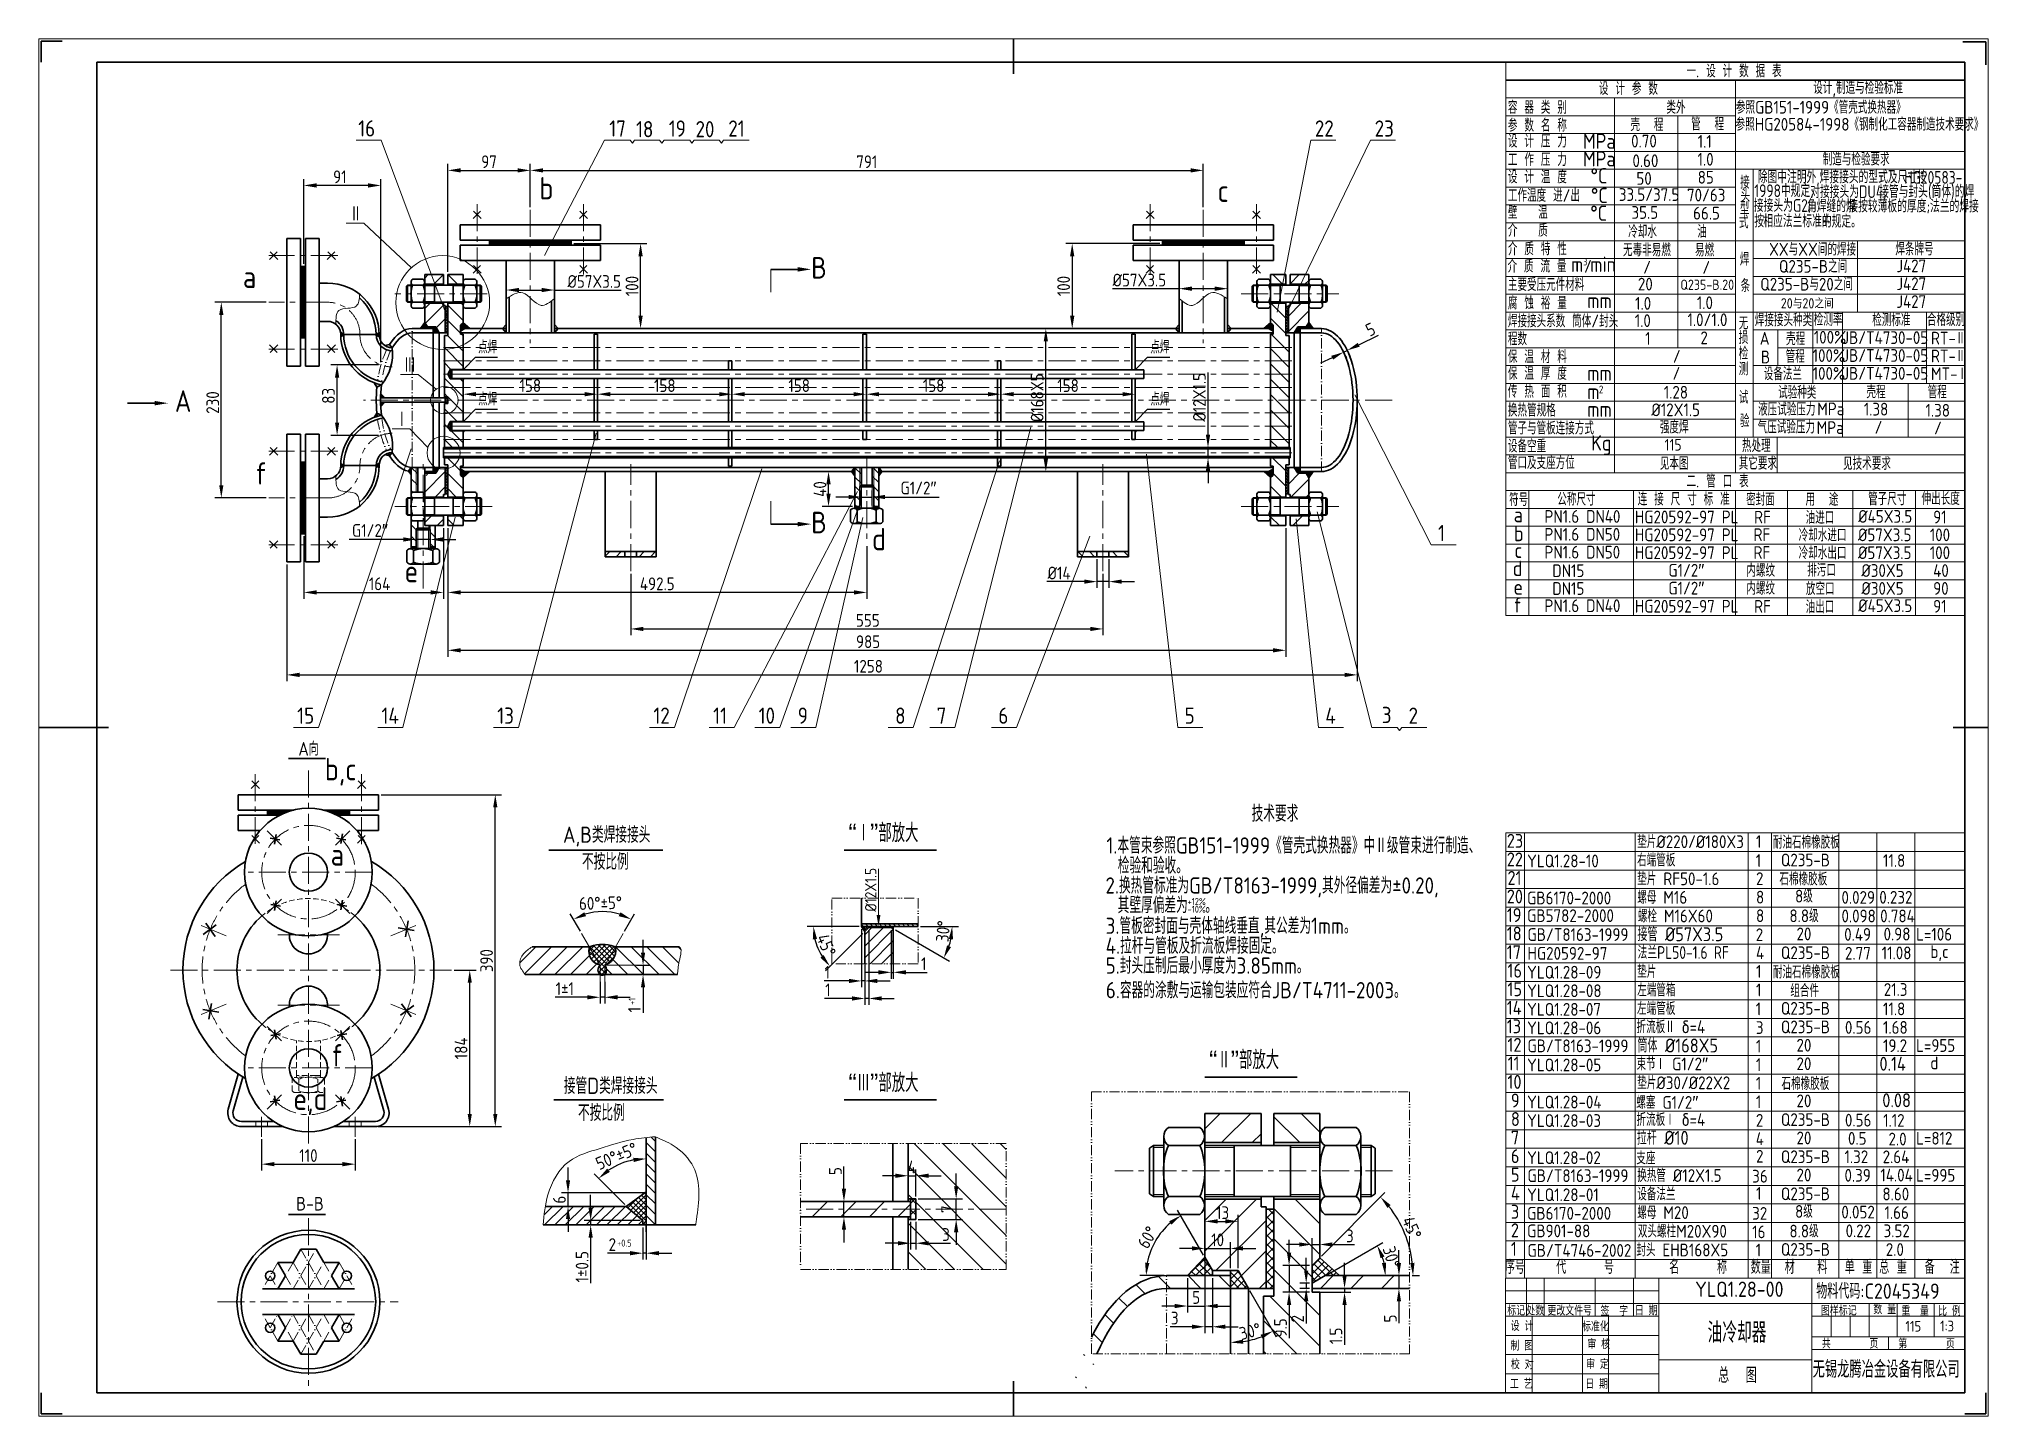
# Paper-space layout 'Gb A1 标题栏' of a CAD drawing. Extents: x 3562 to 5852, y -8842 to -7224.
import ezdxf
from ezdxf.enums import TextEntityAlignment as Align

# ---------------------------------------------------------------- set-up
doc = ezdxf.new("R2010")
doc.units = 0
for name, pattern in [('ACAD_ISO10W100', [18, 12, -3, 0, -3]), ('ACAD_ISO12W100', [21, 12, -3, 0, -3, 0, -3]), ('CENTER', [50.8, 31.75, -6.35, 6.35, -6.35]), ('HIDDEN', [9.525, 6.35, -3.175])]:
    doc.linetypes.add(name, pattern=pattern)
doc.layers.get('Defpoints').update_dxf_attribs({"linetype": 'CONTINUOUS', "lineweight": 15})
for name, color, linetype, lineweight in [('一般注释', 5, 'CONTINUOUS', 15), ('中心线', 1, 'CENTER', 15), ('单点划线', 6, 'ACAD_ISO10W100', 15), ('双点划线', 6, 'ACAD_ISO12W100', 15), ('可见轮廓线', 7, 'CONTINUOUS', 30), ('图框_内框线', 5, 'CONTINUOUS', 30), ('图框_外框线', 7, 'CONTINUOUS', 15), ('图框_角线', 5, 'CONTINUOUS', 30), ('填充剖面线', 3, 'CONTINUOUS', 15), ('尺寸标注', 5, 'CONTINUOUS', 15), ('细实线', 2, 'CONTINUOUS', 15), ('虚线', 4, 'HIDDEN', 15)]:
    doc.layers.add(name, color=color, linetype=linetype, lineweight=lineweight)
doc.styles.get("Standard").update_dxf_attribs({"font": 'gbenor.shx', "bigfont": 'gbcbig.shx'})
doc.styles.add('STYLE3', font='gbenor.shx', dxfattribs={"height": 4, "bigfont": 'gbcbig.shx'})
doc.styles.add('件号及接点字头', font='gbenor.shx', dxfattribs={"height": 7, "bigfont": 'gbcbig.shx'})
doc.styles.add('工程字', font='gbenor.shx', dxfattribs={"bigfont": 'gbcbig.shx'})
doc.styles.add('总图名称', font='gbenor.shx', dxfattribs={"height": 8, "bigfont": 'gbcbig.shx'})
doc.styles.add('所有注释', font='gbenor.shx', dxfattribs={"height": 6, "bigfont": 'gbcbig.shx'})
doc.styles.add('管口名称', font='gbenor.shx', dxfattribs={"height": 10, "bigfont": 'gbcbig.shx'})
doc.dimstyles.new('GB-5', dxfattribs={"dimtxt": 5, "dimasz": 5, "dimexe": 2.5, "dimexo": 1, "dimgap": 0.875, "dimtad": 1, "dimdsep": 46, "dimtxsty": '工程字', "dimcen": 5, "dimadec": 0, "dimazin": 0, "dimtfac": 0.7, "dimtix": 1, "dimtmove": 0, "dimatfit": 3, "dimfxl": 0, "dimtzin": 0, "dimarcsym": 0})
doc.dimstyles.new('GB-5$2', dxfattribs={"dimtxt": 5, "dimasz": 5, "dimexe": 2.5, "dimexo": 1, "dimgap": 0.875, "dimtad": 2, "dimtih": 1, "dimtoh": 1, "dimdsep": 46, "dimtxsty": '工程字', "dimcen": 5, "dimaunit": 1, "dimazin": 0, "dimtfac": 0.7, "dimtmove": 0, "dimatfit": 0, "dimfxl": 0, "dimtzin": 0, "dimarcsym": 0})
pattern_1 = [(45, (97.2108, 0), (-1.7960512, 1.7960512), []), (135, (97.2108, 0), (-1.7960512, -1.7960512), [])]
pattern_2 = [(135, (8971.8913, 0), (1.7960512, 1.7960512), []), (45, (8971.8913, 0), (1.7960512, -1.7960512), [])]
pattern_3 = [(45, (97.211, 0), (-8.980256, 8.980256), [])]
pattern_4 = [(135, (97.211, 0), (-8.980256, -8.980256), [])]
pattern_5 = [(45, (704.894, 1493.11), (-17.96051, 17.96051), [])]
pattern_6 = [(135, (704.894, 1493.11), (-17.96051, -17.96051), [])]

psp = doc.layouts.new('Gb A1 标题栏')

# ---------------------------------------------------------------- texts
at = {"layer": '一般注释'}
for s, height, style, p in [('一. 设 计 数 据 表', 14.98128, '工程字', (5497.978, -7269.241)), ('设 计 参 数', 14.9813, '工程字', (5395.056, -7289.877)), ('设计,制造与检验标准', 14.9813, '工程字', (5646.938, -7288.734)), ('容 器 类 别', 14.9813, '工程字', (5288.076, -7312.02)), ('类外', 14.9813, '工程字', (5474.348, -7312.02)), ('参照GB151-1999《管壳式换热器》', 14.98128, '工程字', (5556.095, -7311.822)), ('16', 19.0671, '件号及接点字头', (3936.859, -7338.697)), ('17', 19.0671, '件号及接点字头', (4231.888, -7338.87)), ('18', 19.0671, '件号及接点字头', (4263.335, -7339.659)), ('19', 19.0671, '件号及接点字头', (4301.827, -7338.87)), ('20', 19.0671, '件号及接点字头', (4333.274, -7339.659)), ('21', 19.0671, '件号及接点字头', (4371.765, -7338.87)), ('22', 19.0671, '件号及接点字头', (5061.17, -7338.88)), ('23', 19.0671, '件号及接点字头', (5131.504, -7338.88)), ('参 数 名 称', 14.9813, '工程字', (5288.076, -7333.05)), ('壳  程', 14.9813, '工程字', (5432.132, -7332.293)), ('管  程', 14.9813, '工程字', (5503.446, -7331.478)), ('参照HG20584-1998《钢制化工容器制造技术要求》', 14.98128, '工程字', (5555.702, -7331.84)), ('设 计 压 力', 14.9813, '工程字', (5288.076, -7351.686)), (' MPa', 17.9775, '工程字', (5366.543, -7353.133)), ('0.70', 14.9813, '工程字', (5432.912, -7351.606)), ('1.1', 14.9813, '工程字', (5511.147, -7351.89)), ('工 作 压 力', 14.9813, '工程字', (5288.076, -7373.411)), (' MPa', 17.9775, '工程字', (5366.543, -7373.881)), (' °C', 17.9775, '工程字', (5375.446, -7393.906)), ('0.60', 14.9813, '工程字', (5434.458, -7374.688)), ('1.0', 14.9813, '工程字', (5510.973, -7372.994)), ('制造与检验要求', 14.9813, '工程字', (5658.037, -7372.778)), ('设 计 温 度', 14.9813, '工程字', (5288.076, -7393.746)), ('工作温度 进/出', 14.9813, '工程字', (5288.076, -7415.471)), (' °C', 17.9775, '工程字', (5375.816, -7416.947)), ('50', 14.9813, '工程字', (5439.108, -7395.461)), ('85', 14.9813, '工程字', (5511.17, -7394.131)), ('接', 14.981, '工程字', (5561.004, -7399.988)), ('Ⅱ', 19.067, '件号及接点字头', (3926.983, -7439.183)), ('壁   温', 14.9813, '工程字', (5288.076, -7435.486)), (' °C', 17.9775, '工程字', (5375.075, -7437.808)), ('33.5/37.5', 14.9813, '工程字', (5418.446, -7414.428)), ('35.5', 14.9813, '工程字', (5433.33, -7435.447)), ('70/63', 14.9813, '工程字', (5498.566, -7414.993)), ('66.5', 14.9813, '工程字', (5505.723, -7436.289)), ('型', 14.981, '工程字', (5560.721, -7430.348)), ('头', 14.981, '工程字', (5561.528, -7415.574)), ('介   质', 14.9813, '工程字', (5288.076, -7456.516)), ('冷却水', 14.9813, '工程字', (5429.446, -7457.898)), ('油', 14.981, '工程字', (5510.655, -7457.865)), ('式', 14.981, '工程字', (5559.643, -7446.691)), ('介 质 特 性', 14.9813, '工程字', (5288.076, -7478.249)), ('无毒非易燃', 14.9813, '工程字', (5423.375, -7479.449)), ('易燃', 14.9813, '工程字', (5508.017, -7479.665)), ('XX与XX间的焊接', 14.9813, '工程字', (5595.029, -7478.695)), ('焊条牌号', 14.9813, '工程字', (5743.438, -7478.501)), ('B', 25.344, '管口名称', (4469.2, -7505.621)), ('介 质 流 量', 14.9813, '工程字', (5287.644, -7498.55)), ('m', 17.978, '工程字', (5362.313, -7497.876)), ('3', 8.172, '工程字', (5376.392, -7490.197)), ('/', 14.981, '工程字', (5377.566, -7498.741)), ('min', 17.9775, '工程字', (5384.808, -7497.876)), ('/', 14.981, '工程字', (5447.047, -7499.823)), ('/', 14.981, '工程字', (5516.618, -7500.039)), ('焊', 14.981, '工程字', (5560.684, -7490.399)), ('Q235-B之间', 14.9813, '工程字', (5606.688, -7498.771)), ('J427', 14.9813, '工程字', (5744.763, -7498.202)), ('主要受压元件材料', 14.9813, '工程字', (5288.076, -7520.253)), ('20', 14.9813, '工程字', (5440.903, -7519.609)), ('Q235-B.20', 12, '工程字', (5490.722, -7518.908)), ('条', 14.981, '工程字', (5561.544, -7521.545)), ('Q235-B与20之间', 14.98128, '工程字', (5584.663, -7519.745)), ('J427', 14.9813, '工程字', (5744.763, -7519.175)), ('腐 蚀 裕 量', 14.9813, '工程字', (5288.076, -7541.917)), ('mm', 17.9775, '工程字', (5381.351, -7540.434)), ('1.0', 14.9813, '工程字', (5437.551, -7542.257)), ('1.0', 14.9813, '工程字', (5510.183, -7541.528)), ('20与20之间', 12, '工程字', (5608.843, -7540.719)), ('J427', 14.9813, '工程字', (5744.763, -7540.149)), ('焊接接头系数 筒体/封头', 14.98128, '工程字', (5288.076, -7562.947)), ('1.0', 14.9813, '工程字', (5437.166, -7562.554)), ('1.0/1.0', 14.9813, '工程字', (5499.121, -7561.521)), ('无', 14.981, '工程字', (5559.386, -7565.535)), ('焊接接头种类', 14.9813, '工程字', (5578.264, -7561.741)), ('检测率', 14.9813, '工程字', (5647.521, -7561.076)), ('检测标准', 14.9813, '工程字', (5716.297, -7561.602)), ('合格级别', 14.9813, '工程字', (5780.559, -7561.339)), ('点焊', 15, 'STYLE3', (4077.799, -7593.564)), ('点焊', 15, 'STYLE3', (4867.842, -7593.619)), ('程数', 14.9813, '工程字', (5288.076, -7583.977)), ('1', 14.981, '工程字', (5449.359, -7583.523)), ('2', 14.981, '工程字', (5514.332, -7582.749)), ('损', 14.981, '工程字', (5559.386, -7582.474)), ('A', 14.981, '工程字', (5584.115, -7583.361)), ('壳程', 14.9813, '工程字', (5614.983, -7583.874)), ('100%', 14.9813, '工程字', (5647.551, -7582.035)), ('JB/T4730-05', 14.98128, '工程字', (5681.256, -7582.527)), ('RT-Ⅱ', 14.9813, '工程字', (5785.286, -7583.128)), ('Ⅲ', 19.067, '件号及接点字头', (3990.713, -7616.837)), ('保 温 材 料', 14.9813, '工程字', (5288.076, -7605.007)), ('/', 14.981, '工程字', (5481.922, -7604.553)), ('检', 14.981, '工程字', (5559.386, -7600.891)), ('测', 14.981, '工程字', (5559.386, -7619.307)), ('B', 14.981, '工程字', (5585.43, -7605.275)), ('管程', 14.9813, '工程字', (5614.517, -7604.631)), ('100%', 14.9813, '工程字', (5646.237, -7603.576)), ('JB/T4730-05', 14.98128, '工程字', (5681.256, -7603.501)), ('RT-Ⅱ', 14.9813, '工程字', (5785.286, -7604.102)), ('保 温 厚 度', 14.9813, '工程字', (5288.076, -7624.68)), ('mm', 17.9775, '工程字', (5381.351, -7625.65)), ('/', 14.981, '工程字', (5481.519, -7624.559)), ('设备法兰', 14.9813, '工程字', (5588.79, -7625.051)), ('100%', 14.9813, '工程字', (5646.237, -7624.55)), ('JB/T4730-05', 14.98128, '工程字', (5681.256, -7624.475)), ('MT-Ⅰ', 14.9813, '工程字', (5785.286, -7625.002)), ('A', 25.344, '管口名称', (3721.296, -7662.295)), ('点焊', 15, 'STYLE3', (4077.799, -7654.741)), ('点焊', 15, 'STYLE3', (4867.842, -7654.796)), ('传 热 面 积', 14.9813, '工程字', (5288.076, -7645.71)), ('换热管规格', 14.9813, '工程字', (5288.076, -7667.756)), ('m', 17.978, '工程字', (5381.351, -7647.416)), ('1.28', 14.9813, '工程字', (5471.259, -7646.684)), ('试', 14.981, '工程字', (5559.494, -7652.758)), ('液压试验压力', 14.9813, '工程字', (5582.168, -7666.677)), ('试验种类', 14.9813, '工程字', (5605.667, -7646.889)), ('壳程', 14.9813, '工程字', (5709.434, -7646.275)), ('管程', 14.9813, '工程字', (5781.45, -7646.389)), ('Ⅰ', 19.067, '件号及接点字头', (3981.211, -7680.659)), ('管子与管板连接方式', 14.9813, '工程字', (5288.076, -7688.785)), ('mm', 17.9775, '工程字', (5381.351, -7668.176)), ('%%C12X1.5', 14.9813, '工程字', (5456.724, -7667.335)), ('强度焊', 14.9813, '工程字', (5466.681, -7687.629)), ('验', 14.981, '工程字', (5560.749, -7680.251)), ('气压试验压力', 14.9813, '工程字', (5581.572, -7687.698)), ('MPa', 14.9813, '工程字', (5650.937, -7688.211)), ('MPa', 14.9813, '工程字', (5651.597, -7666.266)), ('1.38', 14.9813, '工程字', (5706.375, -7666.583)), ('/', 14.981, '工程字', (5719.09, -7687.824)), ('1.38', 14.9813, '工程字', (5778.936, -7667.896)), ('/', 14.981, '工程字', (5788.958, -7688.66)), ('设备空重', 14.9813, '工程字', (5288.076, -7709.872)), ('Kg', 17.9775, '工程字', (5385.878, -7707.69)), ('115', 13.6193, '工程字', (5472.18, -7707.786)), ('热处理', 14.9813, '工程字', (5563.201, -7709.507)), ('管口及支座方位', 14.9813, '工程字', (5288.076, -7729.545)), ('见本图', 14.9813, '工程字', (5466.692, -7730.337)), ('其它要求', 14.9813, '工程字', (5559.364, -7730.161)), ('见技术要求', 14.9813, '工程字', (5682.013, -7730.413)), ('二. 管 口 表', 14.9813, '工程字', (5497.978, -7751.204)), ('符号', 14.9813, '工程字', (5289.541, -7772.793)), ('公称尺寸', 14.9813, '工程字', (5346.151, -7772.304)), ('连 接 尺 寸 标 准', 14.98128, '工程字', (5440.716, -7772.158)), ('密封面', 14.9813, '工程字', (5568.077, -7772.55)), ('用  途', 14.9813, '工程字', (5637.808, -7772.55)), ('管子尺寸', 14.9813, '工程字', (5711.462, -7771.897)), ('伸出长度', 14.9813, '工程字', (5774.247, -7771.637)), ('B', 25.344, '管口名称', (4469.2, -7804.946)), ('PN1.6 DN40', 14.9813, '工程字', (5330.979, -7792.656)), ('HG20592-97 PL', 15, '工程字', (5437.324, -7793.254)), ('RF', 14.9813, '工程字', (5577.372, -7793.458)), ('油进口', 14.9813, '工程字', (5638.048, -7793.962)), ('%%C45X3.5', 14.9813, '工程字', (5699.851, -7792.567)), ('91', 14.9813, '工程字', (5787.902, -7793.259)), ('1', 19.067, '件号及接点字头', (5205.943, -7814.192)), ('PN1.6 DN50', 14.9813, '工程字', (5330.979, -7813.63)), ('HG20592-97 PL', 15, '工程字', (5437.324, -7814.227)), ('RF', 14.9813, '工程字', (5576.722, -7814.045)), ('冷却水进口', 14.9813, '工程字', (5629.838, -7814.526)), ('%%C57X3.5', 14.9813, '工程字', (5699.543, -7814.233)), ('100', 14.9813, '工程字', (5783.922, -7814.233)), ('PN1.6 DN50', 14.9813, '工程字', (5330.979, -7834.603)), ('HG20592-97 PL', 15, '工程字', (5437.324, -7835.201)), ('RF', 14.9813, '工程字', (5576.722, -7835.019)), ('冷却水出口', 14.9813, '工程字', (5629.838, -7835.499)), ('%%C57X3.5', 14.9813, '工程字', (5699.543, -7835.207)), ('100', 14.9813, '工程字', (5783.922, -7835.207)), ('DN15', 14.9813, '工程字', (5340.276, -7856.354)), ('G1/2″', 15, '工程字', (5476.664, -7855.888)), ('内螺纹', 14.9813, '工程字', (5568.332, -7856.104)), ('排污口', 14.9813, '工程字', (5639.846, -7855.743)), ('%%C30X5', 14.9813, '工程字', (5703.565, -7856.18)), ('40', 14.9813, '工程字', (5787.924, -7856.18)), ('DN15', 14.9813, '工程字', (5340.276, -7877.327)), ('G1/2″', 15, '工程字', (5476.664, -7876.862)), ('内螺纹', 14.9813, '工程字', (5568.332, -7877.077)), ('放空口', 14.9813, '工程字', (5638.324, -7877.447)), ('%%C30X5', 14.9813, '工程字', (5703.565, -7877.154)), ('90', 14.9813, '工程字', (5787.924, -7877.154)), ('PN1.6 DN40', 14.9813, '工程字', (5330.979, -7897.525)), ('HG20592-97 PL', 15, '工程字', (5437.324, -7898.122)), ('RF', 14.9813, '工程字', (5577.372, -7898.327)), ('油出口', 14.9813, '工程字', (5638.048, -7898.831)), ('%%C45X3.5', 14.9813, '工程字', (5699.851, -7897.436)), ('91', 14.9813, '工程字', (5787.902, -7898.128)), ('15', 19.0671, '件号及接点字头', (3865.114, -8028.706)), ('14', 19.0671, '件号及接点字头', (3964.232, -8028.706)), ('13', 19.0671, '件号及接点字头', (4100.214, -8028.706)), ('12', 19.0671, '件号及接点字头', (4283.756, -8028.706)), ('11', 19.0671, '件号及接点字头', (4353.985, -8028.706)), ('10', 19.0671, '件号及接点字头', (4407.438, -8028.706)), ('9', 19.067, '件号及接点字头', (4453.44, -8028.706)), ('8', 19.067, '件号及接点字头', (4567.872, -8028.706)), ('7', 19.067, '件号及接点字头', (4616.628, -8028.706)), ('6', 19.067, '件号及接点字头', (4689.158, -8028.706)), ('5', 19.067, '件号及接点字头', (4908.123, -8028.706)), ('4', 19.067, '件号及接点字头', (5073.515, -8028.706)), ('3', 19.067, '件号及接点字头', (5139.875, -8027.917)), ('2', 19.067, '件号及接点字头', (5171.322, -8028.706)), ('A向', 16, '管口名称', (3866.429, -8066.125)), ('技术要求', 19.0671, '工程字', (4986.889, -8143.807)), ('A,B类焊接接头', 19.0671, 'STYLE3', (4177.562, -8168.604)), ('“Ⅰ”部放大', 21.7909, '工程字', (4513.109, -8167.862)), ('1.本管束参照GB151-1999《管壳式换热器》中Ⅱ级管束进行制造、', 19.06708, '所有注释', (4816.24, -8181.239)), ('23', 16.3432, '工程字', (5286.767, -8174.473)), ('垫片%%C220/%%C180X3', 15, '工程字', (5440.09, -8174.814)), ('1', 15, '工程字', (5579.673, -8174.616)), ('耐油石棉橡胶板', 15, '工程字', (5599.458, -8175.445)), ('不按比例', 19.0671, 'STYLE3', (4199.796, -8200.334)), ('检验和验收。', 19.0671, '所有注释', (4829.612, -8204.838)), ('22', 16.3432, '工程字', (5286.767, -8196.264)), ('YLQ1.28-10', 15, '工程字', (5310.644, -8197.404)), ('右端管板', 15, '工程字', (5439.886, -8196.412)), ('1', 15, '工程字', (5579.357, -8196.949)), ('Q235-B', 15, '工程字', (5608.886, -8196.282)), ('11.8', 15, '工程字', (5728.91, -8196.917)), ('2.换热管标准为GB/T8163-1999,其外径偏差为%%P0.20,', 19.06708, '所有注释', (4815.075, -8228.261)), ('20', 16.3432, '工程字', (5286.767, -8239.846)), ('21', 16.3432, '工程字', (5287.573, -8218.055)), ('螺母 M16', 15, '工程字', (5440.09, -8240.187)), ('垫片 RF50-1.6', 15, '工程字', (5440.09, -8218.396)), ('2', 15, '工程字', (5579.673, -8218.198)), ('石棉橡胶板', 15, '工程字', (5607.155, -8218.678)), ('8级', 15, '工程字', (5625.574, -8238.78)), ('其壁厚偏差为  。', 19.0671, '所有注释', (4829.444, -8251.39)), ('+12%', 8.1716, '工程字', (4911.526, -8241.718)), ('-10%', 8.1716, '工程字', (4911.526, -8250.662)), ('19', 16.3432, '工程字', (5286.767, -8261.636)), ('GB6170-2000', 15, '工程字', (5310.644, -8240.986)), ('GB5782-2000', 15, '工程字', (5310.654, -8261.675)), ('螺栓 M16X60', 15, '工程字', (5440.777, -8262.075)), ('8', 15, '工程字', (5579.673, -8239.989)), ('8', 15, '工程字', (5579.673, -8261.78)), ('8.8级', 15, '工程字', (5618.979, -8261.889)), ('0.029', 15, '工程字', (5680.145, -8240.294)), ('0.232', 15, '工程字', (5724.579, -8240.111)), ('3.管板密封面与壳体轴线垂直,其公差为1mm。', 19.06708, '所有注释', (4815.324, -8275.61)), ('18', 16.3432, '工程字', (5286.767, -8283.427)), ('GB/T8163-1999', 15, '工程字', (5311.091, -8283.944)), ('接管 %%C57X3.5', 16.34321, '工程字', (5440.311, -8284.222)), ('2', 15, '工程字', (5579.357, -8284.113)), ('20', 15, '工程字', (5627.313, -8283.187)), ('0.098', 15, '工程字', (5680.145, -8262.084)), ('0.49', 15, '工程字', (5683.317, -8283.754)), ('0.784', 15, '工程字', (5725.609, -8262.043)), ('0.98', 15, '工程字', (5729.62, -8283.367)), ('L=106', 15, '工程字', (5767.891, -8283.516)), ('4.拉杆与管板及折流板焊接固定。', 19.06708, '所有注释', (4815.324, -8299.043)), ('17', 16.3432, '工程字', (5286.767, -8305.218)), ('HG20592-97', 15, '工程字', (5311.123, -8305.975)), ('4', 15, '工程字', (5579.673, -8305.362)), ('Q235-B', 15, '工程字', (5608.886, -8305.237)), ('2.77', 15, '工程字', (5684.28, -8305.872)), ('11.08', 15, '工程字', (5727.388, -8305.484)), ('b,c', 15, '工程字', (5784.585, -8303.946)), ('5.封头压制后最小厚度为3.85mm。', 19.06708, '所有注释', (4815.324, -8322.409)), ('16', 16.3432, '工程字', (5287.573, -8327.009)), ('YLQ1.28-09', 15, '工程字', (5310.644, -8328.15)), ('垫片', 15, '工程字', (5440.09, -8327.351)), ('1', 15, '工程字', (5579.673, -8327.152)), ('耐油石棉橡胶板', 15, '工程字', (5599.458, -8327.982)), ('6.容器的涂敷与运输包装应符合JB/T4711-2003。', 19.06708, '所有注释', (4815.486, -8351.282)), ('15', 16.3432, '工程字', (5287.573, -8348.8)), ('YLQ1.28-08', 15, '工程字', (5310.644, -8349.941)), ('左端管箱', 15, '工程字', (5440.09, -8349.142)), ('1', 15, '工程字', (5579.673, -8348.943)), ('组合件', 15, '工程字', (5619.99, -8349.773)), ('21.3', 15, '工程字', (5729.861, -8348.506)), ('14', 16.3432, '工程字', (5286.767, -8370.591)), ('YLQ1.28-07', 15, '工程字', (5310.644, -8371.732)), ('左端管板', 15, '工程字', (5439.886, -8370.74)), ('1', 15, '工程字', (5579.357, -8371.277)), ('Q235-B', 15, '工程字', (5608.886, -8370.609)), ('11.8', 15, '工程字', (5728.91, -8371.245)), ('YLQ1.28-06', 15, '工程字', (5310.644, -8393.523)), ('折流板Ⅱ δ=4', 15, '工程字', (5439.204, -8392.342)), ('3', 15, '工程字', (5579.547, -8393.223)), ('Q235-B', 15, '工程字', (5608.886, -8392.4)), ('0.56', 15, '工程字', (5684.224, -8393.035)), ('1.68', 15, '工程字', (5728.91, -8393.035)), ('12', 16.3432, '工程字', (5287.573, -8414.173)), ('GB/T8163-1999', 15, '工程字', (5311.091, -8414.69)), ('筒体 %%C168X5', 16.34321, '工程字', (5440.311, -8414.968)), ('1', 15, '工程字', (5579.547, -8415.014)), ('20', 15, '工程字', (5627.313, -8413.933)), ('19.2', 15, '工程字', (5728.943, -8414.466)), ('L=955', 15, '工程字', (5767.891, -8414.262)), ('“Ⅱ”部放大', 21.7909, '工程字', (4937, -8434.6)), ('YLQ1.28-05', 15, '工程字', (5310.644, -8437.105)), ('束节Ⅰ G1/2″', 15, '工程字', (5439.204, -8435.924)), ('1', 15, '工程字', (5579.547, -8436.805)), ('20', 15, '工程字', (5627.313, -8435.724)), ('0.14', 16.3432, '工程字', (5724.755, -8436.373)), ('d', 15, '工程字', (5784.585, -8434.692)), ('接管D类焊接接头', 19.0671, 'STYLE3', (4178.483, -8463.648)), ('“Ⅲ”部放大', 21.7909, '工程字', (4513.109, -8461.498)), ('10', 16.3432, '工程字', (5287.573, -8457.755)), ('垫片%%C30/%%C22X2', 15, '工程字', (5440.09, -8458.096)), ('1', 15, '工程字', (5579.547, -8458.596)), ('石棉橡胶板', 15, '工程字', (5609.604, -8458.994)), ('不按比例', 19.0671, 'STYLE3', (4195.114, -8495.377)), ('9', 16.343, '工程字', (5291.601, -8479.546)), ('YLQ1.28-04', 15, '工程字', (5310.644, -8480.687)), ('螺塞 G1/2″', 15, '工程字', (5439.007, -8481.133)), ('1', 15, '工程字', (5579.547, -8480.387)), ('20', 15, '工程字', (5627.313, -8479.305)), ('0.08', 16.3432, '工程字', (5728.112, -8479.279)), ('8', 16.343, '工程字', (5291.601, -8501.337)), ('YLQ1.28-03', 15, '工程字', (5310.644, -8502.478)), ('折流板Ⅰ δ=4', 15, '工程字', (5439.204, -8501.297)), ('2', 15, '工程字', (5579.547, -8502.178)), ('Q235-B', 15, '工程字', (5608.886, -8501.355)), ('0.56', 15, '工程字', (5684.224, -8501.99)), ('1.12', 15, '工程字', (5729.073, -8502.257)), ('7', 16.343, '工程字', (5291.601, -8523.128)), ('拉杆 %%C10', 16.3432, '工程字', (5439.512, -8523.371)), ('4', 15, '工程字', (5579.357, -8523.813)), ('20', 15, '工程字', (5627.313, -8522.887)), ('0.5', 15, '工程字', (5687.786, -8523.388)), ('2.0', 15, '工程字', (5735.452, -8524.2)), ('L=812', 15, '工程字', (5767.891, -8523.217)), ('6', 16.343, '工程字', (5291.601, -8544.919)), ('YLQ1.28-02', 15, '工程字', (5310.644, -8546.06)), ('支座', 15, '工程字', (5439.007, -8546.506)), ('2', 15, '工程字', (5579.743, -8544.386)), ('Q235-B', 15, '工程字', (5608.886, -8544.937)), ('1.32', 15, '工程字', (5683.69, -8545.013)), ('2.64', 15, '工程字', (5728.544, -8545.066)), ('5', 16.343, '工程字', (5291.601, -8566.71)), ('GB/T8163-1999', 15, '工程字', (5311.091, -8567.227)), ('换热管 %%C12X1.5', 15, '工程字', (5440.09, -8567.051)), ('36', 15, '工程字', (5575.194, -8567.884)), ('20', 15, '工程字', (5627.313, -8566.469)), ('0.39', 15, '工程字', (5683.69, -8566.804)), ('14.04', 15, '工程字', (5725.849, -8566.592)), ('L=995', 15, '工程字', (5767.891, -8566.799)), ('B-B', 16, '管口名称', (3863.867, -8600.637)), ('YLQ1.28-01', 15, '工程字', (5310.644, -8589.641)), ('设备法兰', 15, '工程字', (5440.09, -8588.842)), ('1', 15, '工程字', (5579.743, -8587.967)), ('Q235-B', 15, '工程字', (5608.886, -8588.519)), ('8.60', 15, '工程字', (5728.28, -8588.761)), ('3', 16.343, '工程字', (5291.601, -8610.292)), ('GB6170-2000', 15, '工程字', (5310.644, -8611.432)), ('螺母 M20', 15, '工程字', (5440.09, -8610.633)), ('32', 15, '工程字', (5575.194, -8611.466)), ('8级', 15, '工程字', (5625.574, -8609.226)), ('0.052', 15, '工程字', (5679.982, -8610.012)), ('1.66', 15, '工程字', (5730.687, -8610.561)), ('+0.5', 8.1716, '工程字', (4241.051, -8643.026)), ('2', 16.343, '工程字', (5291.601, -8632.083)), ('GB901-88', 15, '工程字', (5310.654, -8632.121)), ('双头螺柱M20X90', 15, '工程字', (5440.777, -8632.521)), ('16', 15, '工程字', (5575.194, -8633.257)), ('8.8级', 15, '工程字', (5618.979, -8632.335)), ('0.22', 15, '工程字', (5684.969, -8632.022)), ('3.52', 15, '工程字', (5729.655, -8632.022)), ('序号', 16.3432, '工程字', (5284.51, -8675.131)), ('1', 16.343, '工程字', (5291.601, -8653.873)), ('GB/T4746-2002', 15, '工程字', (5311.103, -8655.047)), ('代     号', 16.3432, '工程字', (5344.85, -8675.131)), ('封头 EHB168X5', 15, '工程字', (5439.098, -8654.517)), ('名     称', 16.3432, '工程字', (5477.738, -8675.131)), ('数量', 16.3432, '工程字', (5573.447, -8675.131)), ('1', 15, '工程字', (5579.357, -8654.559)), ('Q235-B', 15, '工程字', (5608.886, -8653.892)), ('材   料', 16.3432, '工程字', (5613.401, -8675.131)), ('单 重', 16.3432, '工程字', (5683.97, -8675.131)), ('总 重', 16.3432, '工程字', (5724.448, -8675.131)), ('2.0', 15, '工程字', (5732.263, -8654.047)), ('备  注', 16.3432, '工程字', (5777.899, -8675.131)), ('YLQ1.28-00', 17.9775, '工程字', (5508.176, -8702.121)), ('物料代码:C2045349', 17.97753, '工程字', (5650.527, -8704.386)), ('数 量', 10.4869, '工程字', (5717.618, -8722.307)), (' 设 计 ', 10.4869, '工程字', (5285.665, -8741.969)), ('油冷却器', 24, '总图名称', (5522.775, -8756.066)), ('115', 12.5843, '工程字', (5755.288, -8742.91)), ('1:3', 12.5843, '工程字', (5796.05, -8742.665)), ('制 图', 10.4869, '工程字', (5291.064, -8765.145)), (' 审 核 ', 10.4869, '工程字', (5375.824, -8763.443)), (' 校 对 ', 10.4869, '工程字', (5285.93, -8787.053)), (' 审 定 ', 10.4869, '工程字', (5374.362, -8786.764)), ('总  图', 17.9775, '工程字', (5535.174, -8803.185)), ('无锡龙腾冶金设备有限公司', 20, '总图名称', (5646.261, -8797.182)), ('工 艺', 10.4869, '工程字', (5290.531, -8810.025)), (' 日 期 ', 10.4869, '工程字', (5373.429, -8809.981))]:
    psp.add_text(s, height=height, dxfattribs=dict(at, style=style)).set_placement(p)
at = {"layer": '一般注释', "style": '工程字', "width": 0.9}
for s, height, p in [('1998中规定;', 14.9813, (5577.673, -7409.943)), ('除图中注明外,焊接接头的型式及尺寸按', 14.98128, (5581.781, -7393.687)), ('对接接头为DU4;', 14.9813, (5643.446, -7411.016)), ('接管与封头(筒体)的焊', 14.98128, (5724.446, -7410.781)), ('HG20583-', 14.9813, (5753.803, -7394.26)), ('接接头为G2;', 14.9813, (5577.177, -7427.239)), ('角焊缝的焊', 14.9813, (5639.6, -7427.749)), ('接按较薄板的厚度;法兰的焊接', 14.98128, (5688.279, -7427.973)), ('按', 14.981, (5577.719, -7445.48)), ('相应法兰标准中', 14.9813, (5588.374, -7445.417)), ('的规定。', 14.9813, (5657.117, -7445.841)), ('法兰PL50-1.6 RF', 15, (5440.468, -8305.002))]:
    psp.add_text(s, height=height, dxfattribs=at).set_placement(p)
at = {"layer": '一般注释'}
for s, height, p in [('2', 8.989, (5395.043, -7640.397)), ('a', 17.978, (5294.917, -7792.013)), ('b', 17.978, (5295.231, -7814.266)), ('c', 17.978, (5295.779, -7833.94)), ('d', 17.978, (5293.733, -7855.161)), ('e', 17.978, (5294.657, -7877.093)), ('f', 17.978, (5294.657, -7898.067)), ('13', 16.3432, (5286.767, -8392.382)), ('11', 16.3432, (5287.765, -8435.964)), ('4', 16.343, (5291.601, -8588.501))]:
    psp.add_text(s, height=height, dxfattribs=at).set_placement(p)
at = {"layer": '一般注释', "style": '工程字'}
psp.add_text('+1', height=8.1716, rotation=90, dxfattribs=at).set_placement((4262.669, -8359.103))
for s, p in [('标记', (5297.795, -8717.487)), ('处数', (5320.266, -8717.487)), (' 更改文件号 ', (5360.716, -8717.487)), (' 签  字 ', (5413.122, -8717.871)), (' 日 期 ', (5450.604, -8717.487)), (' 图样标记 ', (5676.948, -8717.514)), (' 重  量 ', (5766.709, -8717.806)), (' 比 例 ', (5807.076, -8717.954)), ('标准化', (5390.952, -8736.152)), ('共        页', (5690.304, -8756.438)), ('第        页', (5780.192, -8756.438))]:
    psp.add_text(s, height=10.4869, dxfattribs=at).set_placement(p, align=Align.MIDDLE)
at = {"layer": '尺寸标注', "style": '管口名称'}
for s, height, p in [('b', 26.149, (4149.807, -7412.573)), ('c', 26.149, (4946.695, -7415.645)), ('a', 26.149, (3801.282, -7516.681)), ('f', 26.149, (3815.553, -7747.669)), ('d', 26.149, (4540.71, -7824.859)), ('e', 26.149, (3991.222, -7862.525)), ('b,c', 26.1491, (3897.552, -8095.185)), ('a', 26.149, (3904.406, -8195.45)), ('f', 26.149, (3904.973, -8431.36)), ('e,d', 26.1491, (3860.531, -8482.428))]:
    psp.add_text(s, height=height, dxfattribs=at).set_placement(p)
at = {"layer": '尺寸标注', "insert": (4539.215, -8223.79), "char_height": 13.5, "attachment_point": 5, "rotation": 90, "style": '工程字'}
psp.add_mtext('%%C12X1.5', dxfattribs=at)

# ---------------------------------------------------------------- blocks, each defined once
blk = doc.blocks.new('*D25')
at = {"layer": 'Defpoints', "color": 0}
for p in [(4221, -8329), (4226.6, -8329), (4221, -8350.1)]:
    blk.add_point(p, dxfattribs=at)
at = {"layer": '尺寸标注', "color": 0, "lineweight": -2}
for p, q in [((4221, -8332), (4221, -8357.6)), ((4226.6, -8332), (4226.6, -8357.6)), ((4206, -8350.1), (4168.2, -8350.1)), ((4226.6, -8350.1), (4221, -8350.1)), ((4241.6, -8350.1), (4256.6, -8350.1))]:
    blk.add_line(p, q, dxfattribs=at)
at = {"layer": '尺寸标注', "color": 0}
for points in [[(4206, -8347.6), (4206, -8352.6), (4221, -8350.1)], [(4241.6, -8347.6), (4241.6, -8352.6), (4226.6, -8350.1)]]:
    blk.add_solid(points, dxfattribs=at)
at = {"layer": '尺寸标注', "color": 0, "insert": (4179.6, -8340), "char_height": 15, "attachment_point": 5, "style": '工程字'}
blk.add_mtext('1%%P1', dxfattribs=at)
blk = doc.blocks.new('*D24')
at = {"layer": 'Defpoints', "color": 0}
for p in [(4260.7, -8312.5), (4271.6, -8312.5), (4260.7, -8323.5)]:
    blk.add_point(p, dxfattribs=at)
at = {"layer": '尺寸标注', "color": 0, "lineweight": -2}
for p, q in [((4271.6, -8297.5), (4271.6, -8282.5)), ((4263.7, -8312.5), (4279.1, -8312.5)), ((4271.6, -8312.5), (4271.6, -8323.5)), ((4263.7, -8323.5), (4279.1, -8323.5)), ((4271.6, -8338.5), (4271.6, -8368.4))]:
    blk.add_line(p, q, dxfattribs=at)
at = {"layer": '尺寸标注', "color": 0}
for points in [[(4269.1, -8297.5), (4274.1, -8297.5), (4271.6, -8312.5)], [(4269.1, -8338.5), (4274.1, -8338.5), (4271.6, -8323.5)]]:
    blk.add_solid(points, dxfattribs=at)
at = {"layer": '尺寸标注', "color": 0, "insert": (4261.4, -8364.6), "char_height": 15, "attachment_point": 5, "rotation": 90, "style": '工程字'}
blk.add_mtext('1', dxfattribs=at)
blk = doc.blocks.new('*D17')
at = {"layer": 'Defpoints', "color": 0}
for p in [(4235.5, -8250.5), (4199.4, -8275.1), (4248.1, -8275.1), (4221, -8312.6), (4226.5, -8312.6)]:
    blk.add_point(p, dxfattribs=at)
at = {"layer": '尺寸标注', "color": 0, "lineweight": -2}
for p, q in [((4197.9, -8272.5), (4186.1, -8252)), ((4249.6, -8272.5), (4261.4, -8252))]:
    blk.add_line(p, q, dxfattribs=at)
blk.add_arc((4223.8, -8317.3), 67.9, 72.6891, 107.3109, dxfattribs=at)
at = {"layer": '尺寸标注', "color": 0}
for points in [[(4204.6, -8254.8), (4202.6, -8250.2), (4189.8, -8258.5)], [(4245, -8250.2), (4243, -8254.8), (4257.7, -8258.5)]]:
    blk.add_solid(points, dxfattribs=at)
at = {"layer": '尺寸标注', "color": 0, "insert": (4221.6, -8239.4), "char_height": 15, "attachment_point": 5, "rotation": 1.5597, "style": '工程字'}
blk.add_mtext('60%%d%%p5%%d', dxfattribs=at)
blk = doc.blocks.new('*D23')
at = {"layer": 'Defpoints', "color": 0}
for p in [(4210, -8612.3), (4271.1, -8612.3), (4271.2, -8617.6)]:
    blk.add_point(p, dxfattribs=at)
at = {"layer": '尺寸标注', "color": 0, "lineweight": -2}
for p, q in [((4210, -8597.3), (4210, -8582.3)), ((4268.1, -8612.3), (4202.5, -8612.3)), ((4210, -8612.3), (4210, -8617.6)), ((4268.2, -8617.6), (4202.5, -8617.6)), ((4210, -8632.6), (4210, -8685.9))]:
    blk.add_line(p, q, dxfattribs=at)
at = {"layer": '尺寸标注', "color": 0}
for points in [[(4207.5, -8597.3), (4212.5, -8597.3), (4210, -8612.3)], [(4207.5, -8632.6), (4212.5, -8632.6), (4210, -8617.6)]]:
    blk.add_solid(points, dxfattribs=at)
at = {"layer": '尺寸标注', "color": 0, "insert": (4199.9, -8666.7), "char_height": 15, "attachment_point": 5, "rotation": 90, "style": '工程字'}
blk.add_mtext('1%%P0.5', dxfattribs=at)
blk = doc.blocks.new('*D16')
at = {"layer": 'Defpoints', "color": 0}
for p in [(4271.2, -8617.6), (4275.3, -8617.6), (4275.3, -8650.8)]:
    blk.add_point(p, dxfattribs=at)
at = {"layer": '尺寸标注', "color": 0, "lineweight": -2}
for p, q in [((4271.2, -8620.6), (4271.2, -8658.3)), ((4275.3, -8620.6), (4275.3, -8658.3)), ((4256.2, -8650.8), (4229.9, -8650.8)), ((4275.3, -8650.8), (4271.2, -8650.8)), ((4290.3, -8650.8), (4305.3, -8650.8))]:
    blk.add_line(p, q, dxfattribs=at)
at = {"layer": '尺寸标注', "color": 0}
for points in [[(4256.2, -8648.3), (4256.2, -8653.3), (4271.2, -8650.8)], [(4290.3, -8648.3), (4290.3, -8653.3), (4275.3, -8650.8)]]:
    blk.add_solid(points, dxfattribs=at)
at = {"layer": '尺寸标注', "color": 0, "insert": (4235.5, -8640.7), "char_height": 15, "attachment_point": 5, "style": '工程字'}
blk.add_mtext('2', dxfattribs=at)
blk = doc.blocks.new('*D15')
at = {"layer": 'Defpoints', "color": 0}
for p in [(4183.4, -8580), (4279.2, -8580), (4220.8, -8595.8)]:
    blk.add_point(p, dxfattribs=at)
at = {"layer": '尺寸标注', "color": 0, "lineweight": -2}
for p, q in [((4183.4, -8565), (4183.4, -8550)), ((4276.2, -8580), (4175.9, -8580)), ((4183.4, -8595.8), (4183.4, -8580)), ((4217.8, -8595.8), (4175.9, -8595.8)), ((4183.4, -8610.8), (4183.4, -8625.8))]:
    blk.add_line(p, q, dxfattribs=at)
at = {"layer": '尺寸标注', "color": 0}
for points in [[(4180.9, -8565), (4185.9, -8565), (4183.4, -8580)], [(4180.9, -8610.8), (4185.9, -8610.8), (4183.4, -8595.8)]]:
    blk.add_solid(points, dxfattribs=at)
at = {"layer": '尺寸标注', "color": 0, "insert": (4173.3, -8587.9), "char_height": 15, "attachment_point": 5, "rotation": 90, "style": '工程字'}
blk.add_mtext('6', dxfattribs=at)
blk = doc.blocks.new('*D14')
at = {"layer": 'Defpoints', "color": 0}
for p in [(4275.3, -8514.9), (4254.8, -8542.5), (4252.1, -8595.6), (4255.1, -8598.6), (4275.3, -8625.8)]:
    blk.add_point(p, dxfattribs=at)
at = {"layer": '尺寸标注', "color": 0, "lineweight": -2}
blk.add_line((4250, -8593.5), (4214.1, -8557.6), dxfattribs=at)
blk.add_arc((4275.3, -8618.8), 79, 100.8927, 124.1073, dxfattribs=at)
at = {"layer": '尺寸标注', "color": 0}
for points in [[(4260.1, -8538.7), (4260.6, -8543.7), (4275.3, -8539.8)], [(4232.6, -8555.3), (4229.4, -8551.4), (4219.4, -8562.9)]]:
    blk.add_solid(points, dxfattribs=at)
at = {"layer": '尺寸标注', "color": 0, "insert": (4240.5, -8536.7), "char_height": 15, "attachment_point": 5, "rotation": 22.9527, "style": '工程字'}
blk.add_mtext('50%%d%%P5%%d', dxfattribs=at)
blk = doc.blocks.new('*D22')
at = {"layer": 'Defpoints', "color": 0}
for p in [(4536.9, -8268.1), (4532.1, -8272.9), (4532.1, -8351.5)]:
    blk.add_point(p, dxfattribs=at)
at = {"layer": '尺寸标注', "color": 0, "lineweight": -2}
for p, q in [((4532.1, -8275.9), (4532.1, -8359)), ((4536.9, -8271.1), (4536.9, -8359)), ((4517.1, -8351.5), (4485, -8351.5)), ((4536.9, -8351.5), (4532.1, -8351.5)), ((4551.9, -8351.5), (4566.9, -8351.5))]:
    blk.add_line(p, q, dxfattribs=at)
at = {"layer": '尺寸标注', "color": 0}
for points in [[(4517.1, -8349), (4517.1, -8354), (4532.1, -8351.5)], [(4551.9, -8349), (4551.9, -8354), (4536.9, -8351.5)]]:
    blk.add_solid(points, dxfattribs=at)
at = {"layer": '尺寸标注', "color": 0, "insert": (4488.8, -8341.4), "char_height": 15, "attachment_point": 5, "style": '工程字'}
blk.add_mtext('1', dxfattribs=at)
blk = doc.blocks.new('*D21')
at = {"layer": 'Defpoints', "color": 0}
for p in [(4528.5, -8266.9), (4532.1, -8272.9), (4528.5, -8330.9)]:
    blk.add_point(p, dxfattribs=at)
at = {"layer": '尺寸标注', "color": 0, "lineweight": -2}
for p, q in [((4528.5, -8269.9), (4528.5, -8338.4)), ((4532.1, -8275.9), (4532.1, -8338.4)), ((4513.5, -8330.9), (4484.3, -8330.9)), ((4532.1, -8330.9), (4528.5, -8330.9)), ((4547.1, -8330.9), (4562.1, -8330.9))]:
    blk.add_line(p, q, dxfattribs=at)
at = {"layer": '尺寸标注', "color": 0}
for points in [[(4513.5, -8328.4), (4513.5, -8333.4), (4528.5, -8330.9)], [(4547.1, -8328.4), (4547.1, -8333.4), (4532.1, -8330.9)]]:
    blk.add_solid(points, dxfattribs=at)
at = {"layer": '尺寸标注', "color": 0, "insert": (4488.1, -8320.7), "char_height": 15, "attachment_point": 5, "style": '工程字'}
blk.add_mtext('1', dxfattribs=at)
blk = doc.blocks.new('*D20')
at = {"layer": 'Defpoints', "color": 0}
for p in [(4528.5, -8266.9), (4536.9, -8268.1), (4594.8, -8266.9), (4474.1, -8284.1), (4532.1, -8272.9)]:
    blk.add_point(p, dxfattribs=at)
at = {"layer": '尺寸标注', "color": 0, "lineweight": -2}
for p, q in [((4525.5, -8266.9), (4464.4, -8266.9)), ((4530, -8275.1), (4486, -8319.1))]:
    blk.add_line(p, q, dxfattribs=at)
blk.add_arc((4538.1, -8266.9), 66.2, 193.0046, 211.9954, dxfattribs=at)
at = {"layer": '尺寸标注', "color": 0}
for points in [[(4471.1, -8282.1), (4476.1, -8281.6), (4471.9, -8266.9)], [(4483.9, -8300.5), (4480, -8303.6), (4491.3, -8313.8)]]:
    blk.add_solid(points, dxfattribs=at)
at = {"layer": '尺寸标注', "color": 0, "insert": (4486.9, -8288.9), "char_height": 15, "attachment_point": 5, "rotation": 293.1796, "style": '工程字'}
blk.add_mtext('45°', dxfattribs=at)
blk = doc.blocks.new('*D19')
at = {"layer": 'Defpoints', "color": 0}
for p in [(4563.3, -8268.1), (4565.7, -8269.5), (4565.7, -8320.8)]:
    blk.add_point(p, dxfattribs=at)
at = {"layer": '尺寸标注', "color": 0, "lineweight": -2}
for p, q in [((4563.3, -8271.1), (4563.3, -8328.3)), ((4565.7, -8272.5), (4565.7, -8328.3)), ((4548.3, -8320.8), (4533.3, -8320.8)), ((4563.3, -8320.8), (4565.7, -8320.8)), ((4580.7, -8320.8), (4605.4, -8320.8))]:
    blk.add_line(p, q, dxfattribs=at)
at = {"layer": '尺寸标注', "color": 0}
for points in [[(4548.3, -8318.3), (4548.3, -8323.3), (4563.3, -8320.8)], [(4580.7, -8318.3), (4580.7, -8323.3), (4565.7, -8320.8)]]:
    blk.add_solid(points, dxfattribs=at)
at = {"layer": '尺寸标注', "color": 0, "insert": (4601.5, -8310.7), "char_height": 15, "attachment_point": 5, "style": '工程字'}
blk.add_mtext('1', dxfattribs=at)
blk = doc.blocks.new('*D18')
at = {"layer": 'Defpoints', "color": 0}
for p in [(4528.5, -8266.9), (4563.3, -8268.1), (4565.7, -8269.5), (4594.8, -8266.9), (4630.5, -8292.2)]:
    blk.add_point(p, dxfattribs=at)
at = {"layer": '尺寸标注', "color": 0, "lineweight": -2}
for p, q in [((4597.8, -8266.9), (4642.5, -8266.9)), ((4568.3, -8271), (4631.6, -8307.6))]:
    blk.add_line(p, q, dxfattribs=at)
blk.add_arc((4561.2, -8266.9), 73.7, 341.6773, 348.3227, dxfattribs=at)
at = {"layer": '尺寸标注', "color": 0}
for points in [[(4630.9, -8281.6), (4635.9, -8282.1), (4635, -8266.9)], [(4633.5, -8291.2), (4628.9, -8289.1), (4625.1, -8303.8)]]:
    blk.add_solid(points, dxfattribs=at)
at = {"layer": '尺寸标注', "color": 0, "insert": (4624.2, -8272.5), "char_height": 15, "attachment_point": 5, "rotation": 84.9163, "style": '工程字'}
blk.add_mtext('30°', dxfattribs=at)
blk = doc.blocks.new('*D29')
at = {"layer": 'Defpoints', "color": 0}
for p in [(4592.1, -8559.8), (4583.1, -8587.1), (4592.1, -8587.1)]:
    blk.add_point(p, dxfattribs=at)
at = {"layer": '尺寸标注', "color": 0, "lineweight": -2}
for p, q in [((4568.1, -8559.8), (4553.1, -8559.8)), ((4583.1, -8584.1), (4583.1, -8552.3)), ((4583.1, -8559.8), (4592.1, -8559.8)), ((4592.1, -8584.1), (4592.1, -8552.3)), ((4607.1, -8559.8), (4622.1, -8559.8))]:
    blk.add_line(p, q, dxfattribs=at)
at = {"layer": '尺寸标注', "color": 0}
for points in [[(4568.1, -8557.3), (4568.1, -8562.3), (4583.1, -8559.8)], [(4607.1, -8557.3), (4607.1, -8562.3), (4592.1, -8559.8)]]:
    blk.add_solid(points, dxfattribs=at)
at = {"layer": '尺寸标注', "color": 0, "insert": (4587.6, -8549.6), "char_height": 15, "attachment_point": 5, "style": '工程字'}
blk.add_mtext('4', dxfattribs=at)
blk = doc.blocks.new('*D28')
at = {"layer": 'Defpoints', "color": 0}
for p in [(4586.1, -8611.1), (4592.1, -8611.1), (4592.1, -8639.1)]:
    blk.add_point(p, dxfattribs=at)
at = {"layer": '尺寸标注', "color": 0, "lineweight": -2}
for p, q in [((4586.1, -8614.1), (4586.1, -8646.6)), ((4592.1, -8614.1), (4592.1, -8646.6)), ((4571.1, -8639.1), (4556.1, -8639.1)), ((4586.1, -8639.1), (4592.1, -8639.1)), ((4607.1, -8639.1), (4633.1, -8639.1))]:
    blk.add_line(p, q, dxfattribs=at)
at = {"layer": '尺寸标注', "color": 0}
for points in [[(4571.1, -8636.6), (4571.1, -8641.6), (4586.1, -8639.1)], [(4607.1, -8636.6), (4607.1, -8641.6), (4592.1, -8639.1)]]:
    blk.add_solid(points, dxfattribs=at)
at = {"layer": '尺寸标注', "color": 0, "insert": (4627.7, -8628.9), "char_height": 15, "attachment_point": 5, "style": '工程字'}
blk.add_mtext('3', dxfattribs=at)
blk = doc.blocks.new('*D27')
at = {"layer": 'Defpoints', "color": 0}
for p in [(4592.1, -8587.1), (4639.6, -8587.1), (4592.1, -8611.1)]:
    blk.add_point(p, dxfattribs=at)
at = {"layer": '尺寸标注', "color": 0, "lineweight": -2}
for p, q in [((4639.6, -8572.1), (4639.6, -8557.1)), ((4595.1, -8587.1), (4647.1, -8587.1)), ((4639.6, -8611.1), (4639.6, -8587.1)), ((4595.1, -8611.1), (4647.1, -8611.1)), ((4639.6, -8626.1), (4639.6, -8641.1))]:
    blk.add_line(p, q, dxfattribs=at)
at = {"layer": '尺寸标注', "color": 0}
for points in [[(4637.1, -8572.1), (4642.1, -8572.1), (4639.6, -8587.1)], [(4637.1, -8626.1), (4642.1, -8626.1), (4639.6, -8611.1)]]:
    blk.add_solid(points, dxfattribs=at)
at = {"layer": '尺寸标注', "color": 0, "insert": (4629.5, -8599.1), "char_height": 15, "attachment_point": 5, "rotation": 90, "style": '工程字'}
blk.add_mtext('7', dxfattribs=at)
blk = doc.blocks.new('*D26')
at = {"layer": 'Defpoints', "color": 0}
for p in [(4502.9, -8590.1), (4507.7, -8590.1), (4502.9, -8608.1)]:
    blk.add_point(p, dxfattribs=at)
at = {"layer": '尺寸标注', "color": 0, "lineweight": -2}
for p, q in [((4507.7, -8575.1), (4507.7, -8548.9)), ((4505.9, -8590.1), (4515.2, -8590.1)), ((4507.7, -8608.1), (4507.7, -8590.1)), ((4505.9, -8608.1), (4515.2, -8608.1)), ((4507.7, -8623.1), (4507.7, -8638.1))]:
    blk.add_line(p, q, dxfattribs=at)
at = {"layer": '尺寸标注', "color": 0}
for points in [[(4505.2, -8575.1), (4510.2, -8575.1), (4507.7, -8590.1)], [(4505.2, -8623.1), (4510.2, -8623.1), (4507.7, -8608.1)]]:
    blk.add_solid(points, dxfattribs=at)
at = {"layer": '尺寸标注', "color": 0, "insert": (4497.6, -8554.3), "char_height": 15, "attachment_point": 5, "rotation": 90, "style": '工程字'}
blk.add_mtext('5', dxfattribs=at)
blk = doc.blocks.new('*D30')
at = {"layer": 'Defpoints', "color": 0}
for p in [(4881.9, -8624.8), (4931.9, -8655.6), (4886.9, -8677.2), (4940.9, -8671.2), (4961.9, -8677.2)]:
    blk.add_point(p, dxfattribs=at)
at = {"layer": '尺寸标注', "color": 0, "lineweight": -2}
for p, q in [((4930.4, -8653), (4899.8, -8600.1)), ((4883.9, -8677.2), (4855.3, -8677.2))]:
    blk.add_line(p, q, dxfattribs=at)
blk.add_arc((4944.4, -8677.2), 81.5, 130.5544, 169.4456, dxfattribs=at)
at = {"layer": '尺寸标注', "color": 0}
for points in [[(4889.9, -8613.2), (4892.8, -8617.3), (4903.6, -8606.6)], [(4866.7, -8662.5), (4861.7, -8662), (4862.8, -8677.2)]]:
    blk.add_solid(points, dxfattribs=at)
at = {"layer": '尺寸标注', "color": 0, "insert": (4864.5, -8632.2), "char_height": 15, "attachment_point": 5, "rotation": 60.6424, "style": '工程字'}
blk.add_mtext('60%%D', dxfattribs=at)
blk = doc.blocks.new('*D31')
at = {"layer": 'Defpoints', "color": 0}
for p in [(4931.9, -8655.6), (4911.5, -8677.2), (4931.9, -8712.9)]:
    blk.add_point(p, dxfattribs=at)
at = {"layer": '尺寸标注', "color": 0, "lineweight": -2}
for p, q in [((4931.9, -8658.6), (4931.9, -8720.4)), ((4911.5, -8680.2), (4911.5, -8720.4)), ((4896.5, -8712.9), (4881.5, -8712.9)), ((4911.5, -8712.9), (4931.9, -8712.9)), ((4946.9, -8712.9), (4961.9, -8712.9))]:
    blk.add_line(p, q, dxfattribs=at)
at = {"layer": '尺寸标注', "color": 0}
for points in [[(4896.5, -8710.4), (4896.5, -8715.4), (4911.5, -8712.9)], [(4946.9, -8710.4), (4946.9, -8715.4), (4931.9, -8712.9)]]:
    blk.add_solid(points, dxfattribs=at)
at = {"layer": '尺寸标注', "color": 0, "insert": (4921.7, -8702.8), "char_height": 15, "attachment_point": 5, "style": '工程字'}
blk.add_mtext('5', dxfattribs=at)
blk = doc.blocks.new('*D32')
at = {"layer": 'Defpoints', "color": 0}
for p in [(4970.9, -8613.4), (4931.9, -8656.6), (4970.9, -8671.2)]:
    blk.add_point(p, dxfattribs=at)
at = {"layer": '尺寸标注', "color": 0, "lineweight": -2}
for p, q in [((4931.9, -8653.6), (4931.9, -8605.9)), ((4970.9, -8668.2), (4970.9, -8605.9)), ((4946.9, -8613.4), (4955.9, -8613.4))]:
    blk.add_line(p, q, dxfattribs=at)
at = {"layer": '尺寸标注', "color": 0}
for points in [[(4946.9, -8610.9), (4946.9, -8615.9), (4931.9, -8613.4)], [(4955.9, -8610.9), (4955.9, -8615.9), (4970.9, -8613.4)]]:
    blk.add_solid(points, dxfattribs=at)
at = {"layer": '尺寸标注', "color": 0, "insert": (4952.7, -8603.2), "char_height": 15, "attachment_point": 5, "style": '工程字'}
blk.add_mtext('13', dxfattribs=at)
blk = doc.blocks.new('*D33')
at = {"layer": 'Defpoints', "color": 0}
for p in [(4931.9, -8655.6), (4961.9, -8645.2), (4961.9, -8671.2)]:
    blk.add_point(p, dxfattribs=at)
at = {"layer": '尺寸标注', "color": 0, "lineweight": -2}
for p, q in [((4916.9, -8645.2), (4901.9, -8645.2)), ((4931.9, -8652.6), (4931.9, -8637.7)), ((4931.9, -8645.2), (4961.9, -8645.2)), ((4961.9, -8668.2), (4961.9, -8637.7)), ((4976.9, -8645.2), (4991.9, -8645.2))]:
    blk.add_line(p, q, dxfattribs=at)
at = {"layer": '尺寸标注', "color": 0}
for points in [[(4916.9, -8642.7), (4916.9, -8647.7), (4931.9, -8645.2)], [(4976.9, -8642.7), (4976.9, -8647.7), (4961.9, -8645.2)]]:
    blk.add_solid(points, dxfattribs=at)
at = {"layer": '尺寸标注', "color": 0, "insert": (4946.9, -8635.1), "char_height": 15, "attachment_point": 5, "style": '工程字'}
blk.add_mtext('10', dxfattribs=at)
blk = doc.blocks.new('*D34')
at = {"layer": 'Defpoints', "color": 0}
for p in [(4961.9, -8671.2), (4970.9, -8671.2), (4983, -8692.2), (4996.2, -8749.8), (4961.9, -8768.9)]:
    blk.add_point(p, dxfattribs=at)
at = {"layer": '尺寸标注', "color": 0, "lineweight": -2}
blk.add_line((4984.5, -8694.8), (5015.8, -8748.9), dxfattribs=at)
blk.add_arc((4961.9, -8655.6), 100.2, 278.5826, 291.4174, dxfattribs=at)
at = {"layer": '尺寸标注', "color": 0}
for points in [[(4997.4, -8746.6), (4999.6, -8751.1), (5012, -8742.4)], [(4977, -8757.2), (4976.7, -8752.2), (4961.9, -8755.8)]]:
    blk.add_solid(points, dxfattribs=at)
at = {"layer": '尺寸标注', "color": 0, "insert": (4985.1, -8742.6), "char_height": 15, "attachment_point": 5, "rotation": 14.9424, "style": '工程字'}
blk.add_mtext('30%%D', dxfattribs=at)
blk = doc.blocks.new('*D35')
at = {"layer": 'Defpoints', "color": 0}
for p in [(5066.9, -8656.2), (5172.2, -8643.3), (5057.9, -8665.2), (5073.5, -8677.2), (5172.5, -8677.2)]:
    blk.add_point(p, dxfattribs=at)
at = {"layer": '尺寸标注', "color": 0, "lineweight": -2}
for p, q in [((5069, -8654.1), (5143.6, -8579.4)), ((5175.5, -8677.2), (5184.1, -8677.2))]:
    blk.add_line(p, q, dxfattribs=at)
blk.add_arc((5045.9, -8677.2), 130.7, 6.5779, 38.4221, dxfattribs=at)
at = {"layer": '尺寸标注', "color": 0}
for points in [[(5146.5, -8597.6), (5150.2, -8594.3), (5138.3, -8584.7)], [(5178.3, -8662.1), (5173.3, -8662.3), (5176.6, -8677.2)]]:
    blk.add_solid(points, dxfattribs=at)
at = {"layer": '尺寸标注', "color": 0, "insert": (5175.1, -8621), "char_height": 15, "attachment_point": 5, "rotation": 293.5076, "style": '工程字'}
blk.add_mtext('45%%D', dxfattribs=at)
blk = doc.blocks.new('*D36')
at = {"layer": 'Defpoints', "color": 0}
for p in [(5073.5, -8677.2), (5073.5, -8677.2), (5143, -8664.9), (5172.5, -8677.2), (5057.9, -8686.2)]:
    blk.add_point(p, dxfattribs=at)
at = {"layer": '尺寸标注', "color": 0, "lineweight": -2}
blk.add_line((5076.1, -8675.7), (5141.1, -8638.1), dxfattribs=at)
blk.add_arc((5073.5, -8677.2), 70.6, 12.1926, 17.8074, dxfattribs=at)
at = {"layer": '尺寸标注', "color": 0}
for points in [[(5138.4, -8656.6), (5143, -8654.6), (5134.6, -8641.9)], [(5145, -8662), (5140, -8662.5), (5144.1, -8677.2)]]:
    blk.add_solid(points, dxfattribs=at)
at = {"layer": '尺寸标注', "color": 0, "insert": (5151.2, -8655.3), "char_height": 15, "attachment_point": 5, "rotation": 285.7186, "style": '工程字'}
blk.add_mtext('30%%D', dxfattribs=at)
blk = doc.blocks.new('*D37')
at = {"layer": 'Defpoints', "color": 0}
for p in [(5057.9, -8640.6), (5066.9, -8656.2), (5057.9, -8696.7)]:
    blk.add_point(p, dxfattribs=at)
at = {"layer": '尺寸标注', "color": 0, "lineweight": -2}
for p, q in [((5057.9, -8693.7), (5057.9, -8633.1)), ((5066.9, -8653.2), (5066.9, -8633.1)), ((5042.9, -8640.6), (5027.9, -8640.6)), ((5057.9, -8640.6), (5066.9, -8640.6)), ((5081.9, -8640.6), (5107.7, -8640.6))]:
    blk.add_line(p, q, dxfattribs=at)
at = {"layer": '尺寸标注', "color": 0}
for points in [[(5042.9, -8638.1), (5042.9, -8643.1), (5057.9, -8640.6)], [(5081.9, -8638.1), (5081.9, -8643.1), (5066.9, -8640.6)]]:
    blk.add_solid(points, dxfattribs=at)
at = {"layer": '尺寸标注', "color": 0, "insert": (5102.3, -8630.5), "char_height": 15, "attachment_point": 5, "style": '工程字'}
blk.add_mtext('3', dxfattribs=at)
blk = doc.blocks.new('*D38')
at = {"layer": 'Defpoints', "color": 0}
for p in [(5057.9, -8692.2), (5057.9, -8696.7), (5096.1, -8692.2)]:
    blk.add_point(p, dxfattribs=at)
at = {"layer": '尺寸标注', "color": 0, "lineweight": -2}
for p, q in [((5096.1, -8677.2), (5096.1, -8662.2)), ((5060.9, -8692.2), (5103.6, -8692.2)), ((5060.9, -8696.7), (5103.6, -8696.7)), ((5096.1, -8692.2), (5096.1, -8696.7)), ((5096.1, -8711.7), (5096.1, -8758.3))]:
    blk.add_line(p, q, dxfattribs=at)
at = {"layer": '尺寸标注', "color": 0}
for points in [[(5093.6, -8677.2), (5098.6, -8677.2), (5096.1, -8692.2)], [(5093.6, -8711.7), (5098.6, -8711.7), (5096.1, -8696.7)]]:
    blk.add_solid(points, dxfattribs=at)
at = {"layer": '尺寸标注', "color": 0, "insert": (5085.9, -8748), "char_height": 15, "attachment_point": 5, "rotation": 90, "style": '工程字'}
blk.add_mtext('1.5', dxfattribs=at)
blk = doc.blocks.new('*D39')
at = {"layer": 'Defpoints', "color": 0}
for p in [(5051, -8686.2), (5057.9, -8686.2), (5057.9, -8692.2)]:
    blk.add_point(p, dxfattribs=at)
at = {"layer": '尺寸标注', "color": 0, "lineweight": -2}
for p, q in [((5051, -8671.2), (5051, -8656.2)), ((5054.9, -8686.2), (5043.5, -8686.2)), ((5054.9, -8692.2), (5043.5, -8692.2)), ((5051, -8686.2), (5051, -8692.2)), ((5051, -8707.2), (5051, -8733.5))]:
    blk.add_line(p, q, dxfattribs=at)
at = {"layer": '尺寸标注', "color": 0}
for points in [[(5048.5, -8671.2), (5053.5, -8671.2), (5051, -8686.2)], [(5048.5, -8707.2), (5053.5, -8707.2), (5051, -8692.2)]]:
    blk.add_solid(points, dxfattribs=at)
at = {"layer": '尺寸标注', "color": 0, "insert": (5040.8, -8727.8), "char_height": 15, "attachment_point": 5, "rotation": 90, "style": '工程字'}
blk.add_mtext('2', dxfattribs=at)
blk = doc.blocks.new('*D40')
at = {"layer": 'Defpoints', "color": 0}
for p in [(5030.9, -8665.2), (5057.9, -8665.2), (5057.9, -8696.7)]:
    blk.add_point(p, dxfattribs=at)
at = {"layer": '尺寸标注', "color": 0, "lineweight": -2}
for p, q in [((5030.9, -8650.2), (5030.9, -8635.2)), ((5054.9, -8665.2), (5023.4, -8665.2)), ((5030.9, -8665.2), (5030.9, -8696.7)), ((5054.9, -8696.7), (5023.4, -8696.7)), ((5030.9, -8711.7), (5030.9, -8750.5))]:
    blk.add_line(p, q, dxfattribs=at)
at = {"layer": '尺寸标注', "color": 0}
for points in [[(5028.4, -8650.2), (5033.4, -8650.2), (5030.9, -8665.2)], [(5028.4, -8711.7), (5033.4, -8711.7), (5030.9, -8696.7)]]:
    blk.add_solid(points, dxfattribs=at)
at = {"layer": '尺寸标注', "color": 0, "insert": (5020.8, -8738.6), "char_height": 15, "attachment_point": 5, "rotation": 90, "style": '工程字'}
blk.add_mtext('9.5', dxfattribs=at)
blk = doc.blocks.new('*D41')
at = {"layer": 'Defpoints', "color": 0}
for p in [(5151.2, -8677.2), (5151.2, -8692.2), (5160, -8692.2)]:
    blk.add_point(p, dxfattribs=at)
at = {"layer": '尺寸标注', "color": 0, "lineweight": -2}
for p, q in [((5160, -8662.2), (5160, -8647.2)), ((5154.2, -8677.2), (5167.5, -8677.2)), ((5160, -8677.2), (5160, -8692.2)), ((5154.2, -8692.2), (5167.5, -8692.2)), ((5160, -8707.2), (5160, -8732.9))]:
    blk.add_line(p, q, dxfattribs=at)
at = {"layer": '尺寸标注', "color": 0}
for points in [[(5157.5, -8662.2), (5162.5, -8662.2), (5160, -8677.2)], [(5157.5, -8707.2), (5162.5, -8707.2), (5160, -8692.2)]]:
    blk.add_solid(points, dxfattribs=at)
at = {"layer": '尺寸标注', "color": 0, "insert": (5149.9, -8727.6), "char_height": 15, "attachment_point": 5, "rotation": 90, "style": '工程字'}
blk.add_mtext('5', dxfattribs=at)
blk = doc.blocks.new('*D42')
at = {"layer": 'Defpoints', "color": 0}
for p in [(4931.9, -8655.6), (4940.9, -8677.2), (4940.9, -8737.2)]:
    blk.add_point(p, dxfattribs=at)
at = {"layer": '尺寸标注', "color": 0, "lineweight": -2}
for p, q in [((4931.9, -8658.6), (4931.9, -8744.7)), ((4940.9, -8680.2), (4940.9, -8744.7)), ((4916.9, -8737.2), (4891.1, -8737.2)), ((4940.9, -8737.2), (4931.9, -8737.2)), ((4955.9, -8737.2), (4970.9, -8737.2))]:
    blk.add_line(p, q, dxfattribs=at)
at = {"layer": '尺寸标注', "color": 0}
for points in [[(4916.9, -8734.7), (4916.9, -8739.7), (4931.9, -8737.2)], [(4955.9, -8734.7), (4955.9, -8739.7), (4940.9, -8737.2)]]:
    blk.add_solid(points, dxfattribs=at)
at = {"layer": '尺寸标注', "color": 0, "insert": (4896.5, -8727), "char_height": 15, "attachment_point": 5, "style": '工程字'}
blk.add_mtext('3', dxfattribs=at)
blk = doc.blocks.new('*D43')
at = {"layer": 'Defpoints', "color": 0}
for p in [(3775.9, -7533.4), (3831.7, -7533.4), (3831.7, -7763.4)]:
    blk.add_point(p, dxfattribs=at)
at = {"layer": '尺寸标注', "color": 0, "lineweight": -2}
for p, q in [((3828.7, -7533.4), (3768.4, -7533.4)), ((3775.9, -7748.4), (3775.9, -7548.4)), ((3828.7, -7763.4), (3768.4, -7763.4))]:
    blk.add_line(p, q, dxfattribs=at)
at = {"layer": '尺寸标注', "color": 0}
for points in [[(3773.4, -7548.4), (3778.4, -7548.4), (3775.9, -7533.4)], [(3773.4, -7748.4), (3778.4, -7748.4), (3775.9, -7763.4)]]:
    blk.add_solid(points, dxfattribs=at)
at = {"layer": '尺寸标注', "color": 0, "insert": (3765.8, -7651.3), "char_height": 15, "attachment_point": 5, "rotation": 90, "style": '工程字'}
blk.add_mtext('230', dxfattribs=at)
blk = doc.blocks.new('*D44')
at = {"layer": 'Defpoints', "color": 0}
for p in [(4139.1, -7378.5), (4139.1, -7424.7), (4042.1, -7500.9)]:
    blk.add_point(p, dxfattribs=at)
at = {"layer": '尺寸标注', "color": 0, "lineweight": -2}
for p, q in [((4042.1, -7497.9), (4042.1, -7371)), ((4139.1, -7421.7), (4139.1, -7371)), ((4057.1, -7378.5), (4124.1, -7378.5))]:
    blk.add_line(p, q, dxfattribs=at)
at = {"layer": '尺寸标注', "color": 0}
for points in [[(4057.1, -7376), (4057.1, -7381), (4042.1, -7378.5)], [(4124.1, -7376), (4124.1, -7381), (4139.1, -7378.5)]]:
    blk.add_solid(points, dxfattribs=at)
at = {"layer": '尺寸标注', "color": 0, "insert": (4090.6, -7368.4), "char_height": 15, "attachment_point": 5, "style": '工程字'}
blk.add_mtext('97', dxfattribs=at)
blk = doc.blocks.new('*D45')
at = {"layer": 'Defpoints', "color": 0}
for p in [(4110.6, -7518.4), (4167.6, -7518.4), (4167.6, -7519.1)]:
    blk.add_point(p, dxfattribs=at)
at = {"layer": '尺寸标注', "color": 0, "lineweight": -2}
for p, q in [((4110.6, -7521.4), (4110.6, -7526.6)), ((4125.6, -7519.1), (4152.6, -7519.1)), ((4167.6, -7519.1), (4245.8, -7519.1)), ((4167.6, -7521.4), (4167.6, -7526.6))]:
    blk.add_line(p, q, dxfattribs=at)
at = {"layer": '尺寸标注', "color": 0}
for points in [[(4125.6, -7516.6), (4125.6, -7521.6), (4110.6, -7519.1)], [(4152.6, -7516.6), (4152.6, -7521.6), (4167.6, -7519.1)]]:
    blk.add_solid(points, dxfattribs=at)
at = {"layer": '尺寸标注', "color": 0, "insert": (4214.2, -7509), "char_height": 15, "attachment_point": 5, "style": '工程字'}
blk.add_mtext('%%C57X3.5', dxfattribs=at)
blk = doc.blocks.new('*D46')
at = {"layer": 'Defpoints', "color": 0}
for p in [(4187.1, -7464.4), (4268.7, -7464.4), (4171.7, -7564.4)]:
    blk.add_point(p, dxfattribs=at)
at = {"layer": '尺寸标注', "color": 0, "lineweight": -2}
for p, q in [((4190.1, -7464.4), (4276.2, -7464.4)), ((4268.7, -7549.4), (4268.7, -7479.4)), ((4174.7, -7564.4), (4276.2, -7564.4))]:
    blk.add_line(p, q, dxfattribs=at)
at = {"layer": '尺寸标注', "color": 0}
for points in [[(4266.2, -7479.4), (4271.2, -7479.4), (4268.7, -7464.4)], [(4266.2, -7549.4), (4271.2, -7549.4), (4268.7, -7564.4)]]:
    blk.add_solid(points, dxfattribs=at)
at = {"layer": '尺寸标注', "color": 0, "insert": (4258.6, -7514.4), "char_height": 15, "attachment_point": 5, "rotation": 90, "style": '工程字'}
blk.add_mtext('100', dxfattribs=at)
blk = doc.blocks.new('*D47')
at = {"layer": 'Defpoints', "color": 0}
for p in [(4901.6, -7512.6), (4958.6, -7512.6), (4901.6, -7517.5)]:
    blk.add_point(p, dxfattribs=at)
at = {"layer": '尺寸标注', "color": 0, "lineweight": -2}
for p, q in [((4901.6, -7517.5), (4823.3, -7517.5)), ((4901.6, -7515.6), (4901.6, -7525)), ((4943.6, -7517.5), (4916.6, -7517.5)), ((4958.6, -7515.6), (4958.6, -7525))]:
    blk.add_line(p, q, dxfattribs=at)
at = {"layer": '尺寸标注', "color": 0}
for points in [[(4916.6, -7515), (4916.6, -7520), (4901.6, -7517.5)], [(4943.6, -7515), (4943.6, -7520), (4958.6, -7517.5)]]:
    blk.add_solid(points, dxfattribs=at)
at = {"layer": '尺寸标注', "color": 0, "insert": (4854.9, -7507.4), "char_height": 15, "attachment_point": 5, "style": '工程字'}
blk.add_mtext('%%C57X3.5', dxfattribs=at)
blk = doc.blocks.new('*D48')
at = {"layer": 'Defpoints', "color": 0}
for p in [(4882, -7464.4), (4776, -7564.4), (4897.4, -7564.4)]:
    blk.add_point(p, dxfattribs=at)
at = {"layer": '尺寸标注', "color": 0, "lineweight": -2}
for p, q in [((4879, -7464.4), (4768.5, -7464.4)), ((4776, -7479.4), (4776, -7549.4)), ((4894.4, -7564.4), (4768.5, -7564.4))]:
    blk.add_line(p, q, dxfattribs=at)
at = {"layer": '尺寸标注', "color": 0}
for points in [[(4773.5, -7479.4), (4778.5, -7479.4), (4776, -7464.4)], [(4773.5, -7549.4), (4778.5, -7549.4), (4776, -7564.4)]]:
    blk.add_solid(points, dxfattribs=at)
at = {"layer": '尺寸标注', "color": 0, "insert": (4765.9, -7514.4), "char_height": 15, "attachment_point": 5, "rotation": 90, "style": '工程字'}
blk.add_mtext('100', dxfattribs=at)
blk = doc.blocks.new('*D49')
at = {"layer": 'Defpoints', "color": 0}
for p in [(4930.1, -7378.5), (4139.1, -7424.7), (4930.1, -7424.7)]:
    blk.add_point(p, dxfattribs=at)
at = {"layer": '尺寸标注', "color": 0, "lineweight": -2}
for p, q in [((4139.1, -7421.7), (4139.1, -7371)), ((4930.1, -7421.7), (4930.1, -7371)), ((4154.1, -7378.5), (4915.1, -7378.5))]:
    blk.add_line(p, q, dxfattribs=at)
at = {"layer": '尺寸标注', "color": 0}
for points in [[(4154.1, -7376), (4154.1, -7381), (4139.1, -7378.5)], [(4915.1, -7376), (4915.1, -7381), (4930.1, -7378.5)]]:
    blk.add_solid(points, dxfattribs=at)
at = {"layer": '尺寸标注', "color": 0, "insert": (4534.6, -7368.4), "char_height": 15, "attachment_point": 5, "style": '工程字'}
blk.add_mtext('791', dxfattribs=at)
blk = doc.blocks.new('*D50')
at = {"layer": 'Defpoints', "color": 0}
for p in [(4042.1, -7795.9), (5027.1, -7795.9), (5027.1, -7942.4)]:
    blk.add_point(p, dxfattribs=at)
at = {"layer": '尺寸标注', "color": 0, "lineweight": -2}
for p, q in [((4042.1, -7798.9), (4042.1, -7949.9)), ((5027.1, -7798.9), (5027.1, -7949.9)), ((4057.1, -7942.4), (5012.1, -7942.4))]:
    blk.add_line(p, q, dxfattribs=at)
at = {"layer": '尺寸标注', "color": 0}
for points in [[(4057.1, -7939.9), (4057.1, -7944.9), (4042.1, -7942.4)], [(5012.1, -7939.9), (5012.1, -7944.9), (5027.1, -7942.4)]]:
    blk.add_solid(points, dxfattribs=at)
at = {"layer": '尺寸标注', "color": 0, "insert": (4536.1, -7932.3), "char_height": 15, "attachment_point": 5, "style": '工程字'}
blk.add_mtext('985', dxfattribs=at)
blk = doc.blocks.new('*D51')
at = {"layer": 'Defpoints', "color": 0}
for p in [(4257.1, -7849.5), (4812.1, -7849.5), (4812.1, -7917.3)]:
    blk.add_point(p, dxfattribs=at)
at = {"layer": '尺寸标注', "color": 0, "lineweight": -2}
for p, q in [((4257.1, -7852.5), (4257.1, -7924.8)), ((4812.1, -7852.5), (4812.1, -7924.8)), ((4272.1, -7917.3), (4797.1, -7917.3))]:
    blk.add_line(p, q, dxfattribs=at)
at = {"layer": '尺寸标注', "color": 0}
for points in [[(4272.1, -7914.8), (4272.1, -7919.8), (4257.1, -7917.3)], [(4797.1, -7914.8), (4797.1, -7919.8), (4812.1, -7917.3)]]:
    blk.add_solid(points, dxfattribs=at)
at = {"layer": '尺寸标注', "color": 0, "insert": (4535.8, -7907.2), "char_height": 15, "attachment_point": 5, "style": '工程字'}
blk.add_mtext('555', dxfattribs=at)
blk = doc.blocks.new('*D52')
at = {"layer": 'Defpoints', "color": 0}
for p in [(4042.1, -7795.9), (4534.6, -7817), (4042.1, -7874.4)]:
    blk.add_point(p, dxfattribs=at)
at = {"layer": '尺寸标注', "color": 0, "lineweight": -2}
for p, q in [((4042.1, -7798.9), (4042.1, -7881.9)), ((4534.6, -7820), (4534.6, -7881.9)), ((4519.6, -7874.4), (4057.1, -7874.4))]:
    blk.add_line(p, q, dxfattribs=at)
at = {"layer": '尺寸标注', "color": 0}
for points in [[(4057.1, -7871.9), (4057.1, -7876.9), (4042.1, -7874.4)], [(4519.6, -7871.9), (4519.6, -7876.9), (4534.6, -7874.4)]]:
    blk.add_solid(points, dxfattribs=at)
at = {"layer": '尺寸标注', "color": 0, "insert": (4288.3, -7864.3), "char_height": 15, "attachment_point": 5, "style": '工程字'}
blk.add_mtext('492.5', dxfattribs=at)
blk = doc.blocks.new('*D53')
at = {"layer": 'Defpoints', "color": 0}
for p in [(5111.1, -7648.4), (3852.8, -7838.4), (5111.1, -7971.3)]:
    blk.add_point(p, dxfattribs=at)
at = {"layer": '尺寸标注', "color": 0, "lineweight": -2}
for p, q in [((5111.1, -7651.4), (5111.1, -7978.8)), ((3852.8, -7841.4), (3852.8, -7978.8)), ((3867.8, -7971.3), (5096.1, -7971.3))]:
    blk.add_line(p, q, dxfattribs=at)
at = {"layer": '尺寸标注', "color": 0}
for points in [[(3867.8, -7968.8), (3867.8, -7973.8), (3852.8, -7971.3)], [(5096.1, -7968.8), (5096.1, -7973.8), (5111.1, -7971.3)]]:
    blk.add_solid(points, dxfattribs=at)
at = {"layer": '尺寸标注', "color": 0, "insert": (4536.5, -7961.2), "char_height": 15, "attachment_point": 5, "style": '工程字'}
blk.add_mtext('1258', dxfattribs=at)
blk = doc.blocks.new('*D54')
at = {"layer": 'Defpoints', "color": 0}
for p in [(4626, -7564.4), (4745, -7564.4), (4626, -7732.4)]:
    blk.add_point(p, dxfattribs=at)
at = {"layer": '尺寸标注', "color": 0, "lineweight": -2}
for p, q in [((4629, -7564.4), (4752.5, -7564.4)), ((4745, -7717.4), (4745, -7579.4)), ((4629, -7732.4), (4752.5, -7732.4))]:
    blk.add_line(p, q, dxfattribs=at)
at = {"layer": '尺寸标注', "color": 0}
for points in [[(4742.5, -7579.4), (4747.5, -7579.4), (4745, -7564.4)], [(4742.5, -7717.4), (4747.5, -7717.4), (4745, -7732.4)]]:
    blk.add_solid(points, dxfattribs=at)
at = {"layer": '尺寸标注', "color": 0, "insert": (4734.8, -7645.7), "char_height": 15, "attachment_point": 5, "rotation": 90, "style": '工程字'}
blk.add_mtext('%%C168X5', dxfattribs=at)
blk = doc.blocks.new('*D55')
at = {"layer": 'Defpoints', "color": 0}
for p in [(4060.1, -7638.9), (4218.1, -7638.9), (4218.1, -7641.5)]:
    blk.add_point(p, dxfattribs=at)
at = {"layer": '尺寸标注', "color": 0, "lineweight": -2}
for p, q in [((4060.1, -7641.9), (4060.1, -7649)), ((4075.1, -7641.5), (4203.1, -7641.5)), ((4218.1, -7641.9), (4218.1, -7649))]:
    blk.add_line(p, q, dxfattribs=at)
at = {"layer": '尺寸标注', "color": 0}
for points in [[(4075.1, -7639), (4075.1, -7644), (4060.1, -7641.5)], [(4203.1, -7639), (4203.1, -7644), (4218.1, -7641.5)]]:
    blk.add_solid(points, dxfattribs=at)
at = {"layer": '尺寸标注', "color": 0, "insert": (4139.1, -7631.4), "char_height": 15, "attachment_point": 5, "style": '工程字'}
blk.add_mtext('158', dxfattribs=at)
blk = doc.blocks.new('*D56')
at = {"layer": 'Defpoints', "color": 0}
for p in [(4218.1, -7641.5), (4376.1, -7641.5), (4376.1, -7641.5)]:
    blk.add_point(p, dxfattribs=at)
at = {"layer": '尺寸标注', "color": 0, "lineweight": -2}
for p, q in [((4218.1, -7638.5), (4218.1, -7634)), ((4233.1, -7641.5), (4361.1, -7641.5)), ((4376.1, -7644.5), (4376.1, -7649))]:
    blk.add_line(p, q, dxfattribs=at)
at = {"layer": '尺寸标注', "color": 0}
for points in [[(4233.1, -7639), (4233.1, -7644), (4218.1, -7641.5)], [(4361.1, -7639), (4361.1, -7644), (4376.1, -7641.5)]]:
    blk.add_solid(points, dxfattribs=at)
at = {"layer": '尺寸标注', "color": 0, "insert": (4297.1, -7631.4), "char_height": 15, "attachment_point": 5, "style": '工程字'}
blk.add_mtext('158', dxfattribs=at)
blk = doc.blocks.new('*D57')
at = {"layer": 'Defpoints', "color": 0}
for p in [(4376.1, -7641.5), (4534.1, -7641.5), (4534.1, -7643.5)]:
    blk.add_point(p, dxfattribs=at)
at = {"layer": '尺寸标注', "color": 0, "lineweight": -2}
for p, q in [((4376.1, -7638.5), (4376.1, -7634)), ((4391.1, -7641.5), (4519.1, -7641.5)), ((4534.1, -7640.5), (4534.1, -7634))]:
    blk.add_line(p, q, dxfattribs=at)
at = {"layer": '尺寸标注', "color": 0}
for points in [[(4391.1, -7639), (4391.1, -7644), (4376.1, -7641.5)], [(4519.1, -7639), (4519.1, -7644), (4534.1, -7641.5)]]:
    blk.add_solid(points, dxfattribs=at)
at = {"layer": '尺寸标注', "color": 0, "insert": (4455.1, -7631.4), "char_height": 15, "attachment_point": 5, "style": '工程字'}
blk.add_mtext('158', dxfattribs=at)
blk = doc.blocks.new('*D58')
at = {"layer": 'Defpoints', "color": 0}
for p in [(4534.1, -7642.8), (4692.1, -7641.5), (4692.1, -7642.8)]:
    blk.add_point(p, dxfattribs=at)
at = {"layer": '尺寸标注', "color": 0, "lineweight": -2}
for p, q in [((4534.1, -7639.8), (4534.1, -7634)), ((4549.1, -7641.5), (4677.1, -7641.5)), ((4692.1, -7639.8), (4692.1, -7634))]:
    blk.add_line(p, q, dxfattribs=at)
at = {"layer": '尺寸标注', "color": 0}
for points in [[(4549.1, -7639), (4549.1, -7644), (4534.1, -7641.5)], [(4677.1, -7639), (4677.1, -7644), (4692.1, -7641.5)]]:
    blk.add_solid(points, dxfattribs=at)
at = {"layer": '尺寸标注', "color": 0, "insert": (4613.1, -7631.4), "char_height": 15, "attachment_point": 5, "style": '工程字'}
blk.add_mtext('158', dxfattribs=at)
blk = doc.blocks.new('*D59')
at = {"layer": 'Defpoints', "color": 0}
for p in [(4692.1, -7645.6), (4850.1, -7641.5), (4850.1, -7645.6)]:
    blk.add_point(p, dxfattribs=at)
at = {"layer": '尺寸标注', "color": 0, "lineweight": -2}
for p, q in [((4692.1, -7642.6), (4692.1, -7634)), ((4707.1, -7641.5), (4835.1, -7641.5)), ((4850.1, -7642.6), (4850.1, -7634))]:
    blk.add_line(p, q, dxfattribs=at)
at = {"layer": '尺寸标注', "color": 0}
for points in [[(4707.1, -7639), (4707.1, -7644), (4692.1, -7641.5)], [(4835.1, -7639), (4835.1, -7644), (4850.1, -7641.5)]]:
    blk.add_solid(points, dxfattribs=at)
at = {"layer": '尺寸标注', "color": 0, "insert": (4771.1, -7631.4), "char_height": 15, "attachment_point": 5, "style": '工程字'}
blk.add_mtext('158', dxfattribs=at)
blk = doc.blocks.new('*D60')
at = {"layer": 'Defpoints', "color": 0}
for p in [(4805.1, -7832.4), (4819.1, -7832.4), (4819.1, -7861.7)]:
    blk.add_point(p, dxfattribs=at)
at = {"layer": '尺寸标注', "color": 0, "lineweight": -2}
for p, q in [((4805.1, -7835.4), (4805.1, -7869.2)), ((4819.1, -7835.4), (4819.1, -7869.2)), ((4790.1, -7861.7), (4746.1, -7861.7)), ((4819.1, -7861.7), (4805.1, -7861.7)), ((4834.1, -7861.7), (4849.1, -7861.7))]:
    blk.add_line(p, q, dxfattribs=at)
at = {"layer": '尺寸标注', "color": 0}
for points in [[(4790.1, -7859.2), (4790.1, -7864.2), (4805.1, -7861.7)], [(4834.1, -7859.2), (4834.1, -7864.2), (4819.1, -7861.7)]]:
    blk.add_solid(points, dxfattribs=at)
at = {"layer": '尺寸标注', "color": 0, "insert": (4760.6, -7851.6), "char_height": 15, "attachment_point": 5, "style": '工程字'}
blk.add_mtext('%%C14', dxfattribs=at)
blk = doc.blocks.new('*D61')
at = {"layer": 'Defpoints', "color": 0}
for p in [(4046.6, -8318.1), (4067.9, -8318.1), (3957.1, -8502.1)]:
    blk.add_point(p, dxfattribs=at)
at = {"layer": '尺寸标注', "color": 0, "lineweight": -2}
for p, q in [((4049.6, -8318.1), (4075.4, -8318.1)), ((4067.9, -8487.1), (4067.9, -8333.1)), ((3960.1, -8502.1), (4075.4, -8502.1))]:
    blk.add_line(p, q, dxfattribs=at)
at = {"layer": '尺寸标注', "color": 0}
for points in [[(4065.4, -8333.1), (4070.4, -8333.1), (4067.9, -8318.1)], [(4065.4, -8487.1), (4070.4, -8487.1), (4067.9, -8502.1)]]:
    blk.add_solid(points, dxfattribs=at)
at = {"layer": '尺寸标注', "color": 0, "insert": (4057.7, -8410.1), "char_height": 15, "attachment_point": 5, "rotation": 90, "style": '工程字'}
blk.add_mtext('184', dxfattribs=at)
blk = doc.blocks.new('*D62')
at = {"layer": 'Defpoints', "color": 0}
for p in [(3960.8, -8112.1), (4097.9, -8112.1), (3957.1, -8502.1)]:
    blk.add_point(p, dxfattribs=at)
at = {"layer": '尺寸标注', "color": 0, "lineweight": -2}
for p, q in [((3963.8, -8112.1), (4105.4, -8112.1)), ((4097.9, -8487.1), (4097.9, -8127.1)), ((3960.1, -8502.1), (4105.4, -8502.1))]:
    blk.add_line(p, q, dxfattribs=at)
at = {"layer": '尺寸标注', "color": 0}
for points in [[(4095.4, -8127.1), (4100.4, -8127.1), (4097.9, -8112.1)], [(4095.4, -8487.1), (4100.4, -8487.1), (4097.9, -8502.1)]]:
    blk.add_solid(points, dxfattribs=at)
at = {"layer": '尺寸标注', "color": 0, "insert": (4087.7, -8307.1), "char_height": 15, "attachment_point": 5, "rotation": 90, "style": '工程字'}
blk.add_mtext('390', dxfattribs=at)
blk = doc.blocks.new('*D63')
at = {"layer": 'Defpoints', "color": 0}
for p in [(3823.3, -8513.9), (3933.3, -8513.9), (3933.3, -8546.2)]:
    blk.add_point(p, dxfattribs=at)
at = {"layer": '尺寸标注', "color": 0, "lineweight": -2}
for p, q in [((3823.3, -8516.9), (3823.3, -8553.7)), ((3933.3, -8516.9), (3933.3, -8553.7)), ((3838.3, -8546.2), (3918.3, -8546.2))]:
    blk.add_line(p, q, dxfattribs=at)
at = {"layer": '尺寸标注', "color": 0}
for points in [[(3838.3, -8543.7), (3838.3, -8548.7), (3823.3, -8546.2)], [(3918.3, -8543.7), (3918.3, -8548.7), (3933.3, -8546.2)]]:
    blk.add_solid(points, dxfattribs=at)
at = {"layer": '尺寸标注', "color": 0, "insert": (3878.3, -8536.1), "char_height": 15, "attachment_point": 5, "style": '工程字'}
blk.add_mtext('110', dxfattribs=at)
blk = doc.blocks.new('*D64')
at = {"layer": 'Defpoints', "color": 0}
for p in [(4935.6, -7704.2), (4947.4, -7704.2), (4947.4, -7716.2)]:
    blk.add_point(p, dxfattribs=at)
at = {"layer": '尺寸标注', "color": 0, "lineweight": -2}
for p, q in [((4935.6, -7689.2), (4935.6, -7615.9)), ((4944.4, -7704.2), (4928.1, -7704.2)), ((4944.4, -7716.2), (4928.1, -7716.2)), ((4935.6, -7716.2), (4935.6, -7704.2)), ((4935.6, -7731.2), (4935.6, -7746.2))]:
    blk.add_line(p, q, dxfattribs=at)
at = {"layer": '尺寸标注', "color": 0}
for points in [[(4933.1, -7689.2), (4938.1, -7689.2), (4935.6, -7704.2)], [(4933.1, -7731.2), (4938.1, -7731.2), (4935.6, -7716.2)]]:
    blk.add_solid(points, dxfattribs=at)
at = {"layer": '尺寸标注', "color": 0, "insert": (4925.5, -7645.1), "char_height": 15, "attachment_point": 5, "rotation": 90, "style": '工程字'}
blk.add_mtext('%%C12X1.5', dxfattribs=at)
blk = doc.blocks.new('*D65')
at = {"layer": 'Defpoints', "color": 0}
for p in [(3872.8, -7805.4), (4037.1, -7795.9), (4037.1, -7874.4)]:
    blk.add_point(p, dxfattribs=at)
at = {"layer": '尺寸标注', "color": 0, "lineweight": -2}
for p, q in [((3872.8, -7808.4), (3872.8, -7881.9)), ((4037.1, -7798.9), (4037.1, -7881.9)), ((3887.8, -7874.4), (4022.1, -7874.4))]:
    blk.add_line(p, q, dxfattribs=at)
at = {"layer": '尺寸标注', "color": 0}
for points in [[(3887.8, -7871.9), (3887.8, -7876.9), (3872.8, -7874.4)], [(4022.1, -7871.9), (4022.1, -7876.9), (4037.1, -7874.4)]]:
    blk.add_solid(points, dxfattribs=at)
at = {"layer": '尺寸标注', "color": 0, "insert": (3961.9, -7864.3), "char_height": 15, "attachment_point": 5, "style": '工程字'}
blk.add_mtext('164', dxfattribs=at)
blk = doc.blocks.new('*D66')
at = {"layer": 'Defpoints', "color": 0}
for p in [(3912, -7607), (3963.5, -7607), (3963.5, -7689.9)]:
    blk.add_point(p, dxfattribs=at)
at = {"layer": '尺寸标注', "color": 0, "lineweight": -2}
for p, q in [((3960.5, -7607), (3904.5, -7607)), ((3912, -7674.9), (3912, -7622)), ((3960.5, -7689.9), (3904.5, -7689.9))]:
    blk.add_line(p, q, dxfattribs=at)
at = {"layer": '尺寸标注', "color": 0}
for points in [[(3909.5, -7622), (3914.5, -7622), (3912, -7607)], [(3909.5, -7674.9), (3914.5, -7674.9), (3912, -7689.9)]]:
    blk.add_solid(points, dxfattribs=at)
at = {"layer": '尺寸标注', "color": 0, "insert": (3901.8, -7643.4), "char_height": 15, "attachment_point": 5, "rotation": 90, "style": '工程字'}
blk.add_mtext('83', dxfattribs=at)
blk = doc.blocks.new('*D67')
at = {"layer": 'Defpoints', "color": 0}
for p in [(3872.8, -7396.2), (3872.8, -7491.4), (3963.5, -7607)]:
    blk.add_point(p, dxfattribs=at)
at = {"layer": '尺寸标注', "color": 0, "lineweight": -2}
for p, q in [((3872.8, -7488.4), (3872.8, -7388.7)), ((3948.5, -7396.2), (3887.8, -7396.2)), ((3963.5, -7604), (3963.5, -7388.7))]:
    blk.add_line(p, q, dxfattribs=at)
at = {"layer": '尺寸标注', "color": 0}
for points in [[(3887.8, -7393.7), (3887.8, -7398.7), (3872.8, -7396.2)], [(3948.5, -7393.7), (3948.5, -7398.7), (3963.5, -7396.2)]]:
    blk.add_solid(points, dxfattribs=at)
at = {"layer": '尺寸标注', "color": 0, "insert": (3915.2, -7386.1), "char_height": 15, "attachment_point": 5, "style": '工程字'}
blk.add_mtext('91', dxfattribs=at)
blk = doc.blocks.new('*D68')
at = {"layer": 'Defpoints', "color": 0}
for p in [(5094.9, -7592), (5099.2, -7589.9), (5099.2, -7590)]:
    blk.add_point(p, dxfattribs=at)
at = {"layer": '尺寸标注', "color": 0, "lineweight": -2}
for p, q in [((5112.7, -7583.4), (5135.9, -7572.2)), ((5081.5, -7598.6), (5068, -7605.2)), ((5095, -7592.1), (5099.2, -7590)), ((5096.2, -7594.7), (5098.2, -7598.8)), ((5100.5, -7592.6), (5102.5, -7596.7))]:
    blk.add_line(p, q, dxfattribs=at)
at = {"layer": '尺寸标注', "color": 0}
for points in [[(5111.6, -7581.2), (5113.8, -7585.7), (5099.2, -7590)], [(5080.4, -7596.4), (5082.6, -7600.9), (5095, -7592.1)]]:
    blk.add_solid(points, dxfattribs=at)
at = {"layer": '尺寸标注', "color": 0, "insert": (5126.6, -7565.4), "char_height": 15, "attachment_point": 5, "rotation": 25.9163, "style": '工程字'}
blk.add_mtext('5', dxfattribs=at)
blk = doc.blocks.new('*D69')
at = {"layer": 'Defpoints', "color": 0}
for p in [(4541, -7762.3), (4528.1, -7775.4), (4541, -7775.4)]:
    blk.add_point(p, dxfattribs=at)
at = {"layer": '尺寸标注', "color": 0, "lineweight": -2}
for p, q in [((4513.1, -7762.3), (4498.1, -7762.3)), ((4528.1, -7772.4), (4528.1, -7754.8)), ((4528.1, -7762.3), (4541, -7762.3)), ((4541, -7772.4), (4541, -7754.8)), ((4556, -7762.3), (4619.7, -7762.3))]:
    blk.add_line(p, q, dxfattribs=at)
at = {"layer": '尺寸标注', "color": 0}
for points in [[(4513.1, -7759.8), (4513.1, -7764.8), (4528.1, -7762.3)], [(4556, -7759.8), (4556, -7764.8), (4541, -7762.3)]]:
    blk.add_solid(points, dxfattribs=at)
at = {"layer": '尺寸标注', "color": 0, "insert": (4595.3, -7751.7), "char_height": 15, "attachment_point": 5, "style": '工程字'}
blk.add_mtext('G1/2″', dxfattribs=at)
blk = doc.blocks.new('*D70')
at = {"layer": 'Defpoints', "color": 0}
for p in [(4489.6, -7732.4), (4516.7, -7732.4), (4520.6, -7773.4)]:
    blk.add_point(p, dxfattribs=at)
at = {"layer": '尺寸标注', "color": 0, "lineweight": -2}
for p, q in [((4513.7, -7732.4), (4482.1, -7732.4)), ((4489.6, -7758.4), (4489.6, -7747.4)), ((4517.6, -7773.4), (4482.1, -7773.4))]:
    blk.add_line(p, q, dxfattribs=at)
at = {"layer": '尺寸标注', "color": 0}
for points in [[(4487.1, -7747.4), (4492.1, -7747.4), (4489.6, -7732.4)], [(4487.1, -7758.4), (4492.1, -7758.4), (4489.6, -7773.4)]]:
    blk.add_solid(points, dxfattribs=at)
at = {"layer": '尺寸标注', "color": 0, "insert": (4479.5, -7752.9), "char_height": 15, "attachment_point": 5, "rotation": 90, "style": '工程字'}
blk.add_mtext('40', dxfattribs=at)
blk = doc.blocks.new('*D71')
at = {"layer": 'Defpoints', "color": 0}
for p in [(4004.9, -7800.9), (4021.4, -7800.9), (4004.9, -7812.2)]:
    blk.add_point(p, dxfattribs=at)
at = {"layer": '尺寸标注', "color": 0, "lineweight": -2}
for p, q in [((4004.9, -7803.9), (4004.9, -7819.7)), ((4021.4, -7803.9), (4021.4, -7819.7)), ((3989.9, -7812.2), (3926.2, -7812.2)), ((4021.4, -7812.2), (4004.9, -7812.2)), ((4036.4, -7812.2), (4051.4, -7812.2))]:
    blk.add_line(p, q, dxfattribs=at)
at = {"layer": '尺寸标注', "color": 0}
for points in [[(3989.9, -7809.7), (3989.9, -7814.7), (4004.9, -7812.2)], [(4036.4, -7809.7), (4036.4, -7814.7), (4021.4, -7812.2)]]:
    blk.add_solid(points, dxfattribs=at)
at = {"layer": '尺寸标注', "color": 0, "insert": (3950.6, -7801.6), "char_height": 15, "attachment_point": 5, "style": '工程字'}
blk.add_mtext('G1/2″', dxfattribs=at)

# ---------------------------------------------------------------- dimensions: what is measured, and where the dimension line sits
at = {"layer": '尺寸标注'}
for base, p1, p2, text, picture, middle in [((3872.827, -7396.22), (3963.509, -7607.03), (3872.827, -7491.44), '91', '*D67', (3915.194, -7396.22)), ((4167.551, -7519.112), (4110.551, -7518.371), (4167.551, -7518.371), '%%C57X3.5', '*D45', (4214.185, -7519.112)), ((4901.551, -7517.498), (4958.551, -7512.565), (4901.551, -7512.565), '%%C57X3.5', '*D47', (4854.917, -7517.498)), ((5111.051, -7971.319), (3852.827, -7838.44), (5111.051, -7648.44), '1258', '*D53', (4536.502, -7971.319)), ((4540.96, -7762.265), (4528.142, -7775.44), (4540.96, -7775.44), 'G1/2″', '*D69', (4595.305, -7762.265)), ((4037.051, -7874.427), (3872.827, -7805.44), (4037.051, -7795.94), '164', '*D65', (3961.929, -7874.427)), ((4004.899, -7812.181), (4021.39, -7800.94), (4004.899, -7800.94), 'G1/2″', '*D71', (3950.553, -7812.181)), ((5027.051, -7942.409), (4042.051, -7795.94), (5027.051, -7795.94), '985', '*D50', (4536.107, -7942.409)), ((4819.051, -7861.748), (4805.051, -7832.44), (4819.051, -7832.44), '%%C14', '*D60', (4760.551, -7861.748)), ((4812.051, -7917.281), (4257.051, -7849.521), (4812.051, -7849.521), '555', '*D51', (4535.85, -7917.281)), ((4220.992, -8350.08), (4226.561, -8328.987), (4220.992, -8328.987), '1%%P1', '*D25', (4179.617, -8350.08)), ((4970.901, -8613.36), (4931.901, -8656.586), (4970.901, -8671.175), '13', '*D32', (4952.696, -8613.36)), ((4275.288, -8650.848), (4271.202, -8617.611), (4275.288, -8617.611), '2', '*D16', (4235.543, -8650.848)), ((5057.901, -8640.598), (5066.901, -8656.175), (5057.901, -8696.675), '3', '*D37', (5102.284, -8640.598)), ((4940.901, -8737.157), (4931.901, -8655.586), (4940.901, -8677.175), '3', '*D42', (4896.517, -8737.157))]:
    dim = psp.add_linear_dim(base=base, p1=p1, p2=p2, text=text, dimstyle='GB-5', override={"dimtxt": 15, "dimasz": 15, "dimexe": 7.5, "dimexo": 3, "dimgap": 2.625}, dxfattribs=at)
    dim.commit()
    dim.dimension.update_dxf_attribs({"geometry": picture, "text_midpoint": middle, "dimtype": 160})
for base, p1, p2, text, picture, middle in [((4139.051, -7378.514), (4042.051, -7500.94), (4139.051, -7424.708), '97', '*D44', (4090.551, -7368.389)), ((4930.051, -7378.514), (4139.051, -7424.708), (4930.051, -7424.708), '791', '*D49', (4534.551, -7368.389)), ((4218.051, -7641.505), (4060.051, -7638.907), (4218.051, -7638.907), '158', '*D55', (4139.051, -7631.38)), ((4376.051, -7641.505), (4218.051, -7641.505), (4376.051, -7641.505), '158', '*D56', (4297.051, -7631.38)), ((4534.051, -7641.505), (4376.051, -7641.505), (4534.051, -7643.488), '158', '*D57', (4455.051, -7631.38)), ((4692.051, -7641.505), (4534.051, -7642.833), (4692.051, -7642.833), '158', '*D58', (4613.051, -7631.38)), ((4850.051, -7641.505), (4692.051, -7645.572), (4850.051, -7645.572), '158', '*D59', (4771.051, -7631.38)), ((4042.051, -7874.386), (4534.551, -7816.98), (4042.051, -7795.94), '492.5', '*D52', (4288.301, -7864.261)), ((3933.327, -8546.239), (3823.327, -8513.939), (3933.327, -8513.939), '110', '*D63', (3878.327, -8536.114)), ((4961.901, -8645.205), (4931.901, -8655.586), (4961.901, -8671.175), '10', '*D33', (4946.901, -8635.08)), ((4931.901, -8712.906), (4911.534, -8677.175), (4931.901, -8655.586), '5', '*D31', (4921.717, -8702.781))]:
    dim = psp.add_linear_dim(base=base, p1=p1, p2=p2, text=text, dimstyle='GB-5', override={"dimtxt": 15, "dimasz": 15, "dimexe": 7.5, "dimexo": 3, "dimgap": 2.625}, dxfattribs=at)
    dim.commit()
    dim.dimension.update_dxf_attribs({"geometry": picture, "text_midpoint": middle})
for base, p1, p2, text, picture, middle in [((4268.685, -7464.44), (4171.721, -7564.44), (4187.119, -7464.44), '100', '*D46', (4258.56, -7514.44)), ((4776.027, -7564.44), (4881.983, -7464.44), (4897.381, -7564.44), '100', '*D48', (4765.902, -7514.44)), ((4489.617, -7732.44), (4520.551, -7773.44), (4516.731, -7732.44), '40', '*D70', (4479.492, -7752.94)), ((4097.867, -8112.089), (3957.13, -8502.089), (3960.827, -8112.089), '390', '*D62', (4087.742, -8307.089)), ((4067.86, -8318.089), (3957.13, -8502.089), (4046.554, -8318.089), '184', '*D61', (4057.735, -8410.089))]:
    dim = psp.add_linear_dim(base=base, p1=p1, p2=p2, angle=90, text=text, dimstyle='GB-5', override={"dimtxt": 15, "dimasz": 15, "dimexe": 7.5, "dimexo": 3, "dimgap": 2.625}, dxfattribs=at)
    dim.commit()
    dim.dimension.update_dxf_attribs({"geometry": picture, "text_midpoint": middle})
for base, p1, p2, angle, text, picture, middle, dimtype in [((3775.891, -7533.44), (3831.746, -7763.44), (3831.746, -7533.44), 90, '230', '*D43', (3775.891, -7651.257), 160), ((5099.215, -7589.99), (5094.922, -7591.962), (5099.17, -7589.897), 25.916265, '5', '*D68', (5131.041, -7574.525), 161), ((4744.955, -7564.44), (4626.025, -7732.44), (4626.025, -7564.44), 90, '%%C168X5', '*D54', (4744.955, -7645.73), 160), ((3911.956, -7607.03), (3963.509, -7689.851), (3963.509, -7607.03), 90, '83', '*D66', (3911.956, -7643.405), 160), ((4935.598, -7704.206), (4947.369, -7716.206), (4947.369, -7704.206), 90, '%%C12X1.5', '*D64', (4935.598, -7645.072), 160), ((4528.512, -8330.855), (4532.112, -8272.95), (4528.512, -8266.95), 180, '1', '*D21', (4488.128, -8330.855), 160), ((4532.112, -8351.519), (4536.912, -8268.15), (4532.112, -8272.95), 180, '1', '*D22', (4488.845, -8351.519), 160), ((4565.712, -8320.778), (4563.312, -8268.15), (4565.712, -8269.535), 180, '1', '*D19', (4601.487, -8320.778), 160), ((4271.554, -8312.466), (4260.675, -8323.495), (4260.675, -8312.466), 90, '1', '*D24', (4271.554, -8364.553), 160), ((4592.084, -8559.763), (4583.084, -8587.062), (4592.084, -8587.062), 180, '4', '*D29', (4587.584, -8559.763), 160), ((4183.439, -8579.972), (4220.789, -8595.82), (4279.192, -8579.972), 90, '6', '*D15', (4183.439, -8587.896), 160), ((4507.732, -8590.062), (4502.932, -8608.062), (4502.932, -8590.062), 90, '5', '*D26', (4507.732, -8554.253), 160), ((4639.606, -8587.062), (4592.084, -8611.062), (4592.084, -8587.062), 90, '7', '*D27', (4639.606, -8599.062), 160), ((4210.045, -8612.339), (4271.202, -8617.611), (4271.079, -8612.339), 90, '1%%P0.5', '*D23', (4210.045, -8666.745), 160), ((4592.084, -8639.075), (4586.084, -8611.062), (4592.084, -8611.062), 180, '3', '*D28', (4627.743, -8639.075), 160), ((5030.947, -8665.175), (5057.901, -8696.675), (5057.901, -8665.175), 90, '9.5', '*D40', (5030.947, -8738.568), 160), ((5050.955, -8686.175), (5057.901, -8692.175), (5057.901, -8686.175), 90, '2', '*D39', (5050.955, -8727.834), 160), ((5160.048, -8692.175), (5151.228, -8677.175), (5151.228, -8692.175), 90, '5', '*D41', (5160.048, -8727.559), 160), ((5096.052, -8692.175), (5057.901, -8696.675), (5057.901, -8692.175), 90, '1.5', '*D38', (5096.052, -8747.959), 160)]:
    dim = psp.add_linear_dim(base=base, p1=p1, p2=p2, angle=angle, text=text, dimstyle='GB-5', override={"dimtxt": 15, "dimasz": 15, "dimexe": 7.5, "dimexo": 3, "dimgap": 2.625}, dxfattribs=at)
    dim.commit()
    dim.dimension.update_dxf_attribs({"geometry": picture, "text_midpoint": middle, "dimtype": dimtype})
for base, line1, line2, text, picture, middle in [((4235.546, -8250.479), ((4221.036, -8312.599), (4199.376, -8275.082)), ((4226.484, -8312.599), (4248.145, -8275.082)), '60%%d%%p5%%d', '*D17', (4221.913, -8249.473)), ((4254.836, -8542.451), ((4255.112, -8598.602), (4252.14, -8595.63)), ((4275.288, -8514.88), (4275.288, -8625.783)), '50%%d%%P5%%d', '*D14', (4244.473, -8546.015)), ((5172.174, -8643.34), ((5172.49, -8677.175), (5073.489, -8677.175)), ((5057.901, -8665.175), (5066.901, -8656.175)), '45%%D', '*D35', (5165.779, -8625.032)), ((4881.898, -8624.759), ((4961.901, -8677.175), (4886.901, -8677.175)), ((4940.901, -8671.175), (4931.901, -8655.586)), '60%%D', '*D30', (4873.293, -8637.197)), ((5143.038, -8664.911), ((5172.49, -8677.175), (5073.489, -8677.175)), ((5057.901, -8686.175), (5073.489, -8677.175)), '30%%D', '*D36', (5141.47, -8658.043)), ((4996.181, -8749.772), ((4961.901, -8768.946), (4961.901, -8671.175)), ((4970.901, -8671.175), (4983.025, -8692.175)), '30%%D', '*D34', (4987.745, -8752.428))]:
    dim = psp.add_angular_dim_2l(base=base, line1=line1, line2=line2, text=text, dimstyle='GB-5$2', override={"dimtxt": 15, "dimasz": 15, "dimexe": 7.5, "dimexo": 3, "dimgap": 2.625, "dimtad": 1, "dimtih": 0, "dimtoh": 0, "dimaunit": 0, "dimadec": 0, "dimtix": 1, "dimatfit": 3}, dxfattribs=at)
    dim.commit()
    dim.dimension.update_dxf_attribs({"geometry": picture, "text_midpoint": middle, "dimtype": 162})
for base, line2, picture, middle in [((4474.139, -8284.091), ((4536.912, -8268.15), (4532.112, -8272.95)), '*D20', (4477.229, -8293.019)), ((4630.513, -8292.166), ((4563.312, -8268.15), (4565.712, -8269.535)), '*D18', (4634.669, -8273.483))]:
    dim = psp.add_angular_dim_2l(base=base, line1=((4528.512, -8266.95), (4594.835, -8266.95)), line2=line2, dimstyle='GB-5$2', override={"dimtxt": 15, "dimasz": 15, "dimexe": 7.5, "dimexo": 3, "dimgap": 2.625, "dimtad": 1, "dimtih": 0, "dimtoh": 0, "dimaunit": 0, "dimadec": 0, "dimtix": 1, "dimatfit": 3}, dxfattribs=at)
    dim.commit()
    dim.dimension.update_dxf_attribs({"geometry": picture, "text_midpoint": middle, "dimtype": 162})

# ---------------------------------------------------------------- hatches: boundary and pattern name
at = {"layer": '可见轮廓线'}
h = psp.add_hatch(color=256, dxfattribs=at)
h.paths.add_polyline_path([(4018.051, -7562.44), (4015.051, -7557.244), (4010.051, -7564.44), (4018.051, -7564.44)])
h.paths.add_polyline_path([(4028.051, -7562.44), (4025.051, -7562.44), (4025.051, -7569.44), (4032.092, -7569.44)])
for points in [[(4060.051, -7557.44), (4057.051, -7560.44), (4057.051, -7567.44), (4062.247, -7564.44), (4067.811, -7564.44)], [(5009.051, -7557.44), (5012.051, -7560.44), (5012.051, -7567.44), (5006.855, -7564.44), (5001.291, -7564.44)], [(4060.051, -7610.934), (4060.051, -7612.852), (4061.553, -7612.852)], [(4060.051, -7624.77), (4060.051, -7622.852), (4061.553, -7622.852)], [(4850.051, -7610.934), (4850.051, -7612.852), (4851.553, -7612.852)], [(4850.051, -7624.77), (4850.051, -7622.852), (4851.553, -7622.852)], [(4060.051, -7672.111), (4060.051, -7674.029), (4061.553, -7674.029)], [(4850.051, -7672.111), (4850.051, -7674.029), (4851.553, -7674.029)], [(4060.051, -7685.946), (4060.051, -7684.029), (4061.553, -7684.029)], [(4850.051, -7685.946), (4850.051, -7684.029), (4851.553, -7684.029)], [(3999.144, -7727.417), (3995.79, -7732.007), (3999.144, -7736.003)], [(4032.092, -7727.44), (4025.051, -7727.44), (4025.051, -7734.44), (4028.051, -7734.44)], [(4067.811, -7732.44), (4062.247, -7732.44), (4057.051, -7729.44), (4057.051, -7736.44), (4060.051, -7739.44)], [(4520.551, -7727.44), (4516.731, -7732.44), (4520.551, -7737.44)], [(4548.551, -7727.44), (4552.371, -7732.44), (4548.551, -7737.44)], [(5009.051, -7739.44), (5012.051, -7736.44), (5012.051, -7729.44), (5006.855, -7732.44), (5001.291, -7732.44)]]:
    psp.add_hatch(color=256, dxfattribs=at).paths.add_polyline_path(points)
h = psp.add_hatch(color=256, dxfattribs=at)
h.paths.add_polyline_path([(4110.551, -7559.44), (4106.381, -7564.44), (4110.551, -7569.44)])
h.paths.add_polyline_path([(4167.551, -7559.44), (4167.551, -7569.44), (4171.721, -7564.44)])
h = psp.add_hatch(color=256, dxfattribs=at)
h.paths.add_polyline_path([(4958.551, -7559.44), (4962.721, -7564.44), (4958.551, -7569.44)])
h.paths.add_polyline_path([(4901.551, -7559.44), (4901.551, -7569.44), (4897.381, -7564.44)])
h = psp.add_hatch(color=256, dxfattribs=at)
h.paths.add_polyline_path([(5051.051, -7562.44), (5054.051, -7557.244), (5059.051, -7564.44), (5051.051, -7564.44)])
h.paths.add_polyline_path([(5041.051, -7562.44), (5044.051, -7562.44), (5044.051, -7569.44), (5037.01, -7569.44)])
h = psp.add_hatch(color=256, dxfattribs=at)
h.paths.add_polyline_path([(3916.093, -7568.753, -0.04358487), (3916.327, -7571.44), (3919.827, -7571.44)])
h.paths.add_polyline_path([(3919.827, -7571.44), (3916.327, -7571.44, 0.01025718), (3916.378, -7573.922)])
h = psp.add_hatch(color=256, dxfattribs=at)
h.paths.add_polyline_path([(3961.271, -7568.842), (3957.827, -7571.44), (3961.327, -7571.44, 0.01073902)])
h.paths.add_polyline_path([(3961.327, -7571.44), (3957.827, -7571.44), (3961.589, -7574.278, -0.0460604)])
h = psp.add_hatch(color=256, dxfattribs=at)
h.paths.add_polyline_path([(3973.756, -7582.94), (3968.275, -7584.368, 0.14715857), (3976.827, -7586.94)])
h.paths.add_polyline_path([(3955.641, -7628.109), (3958.761, -7633.059), (3964.01, -7630.567, -0.03609124)])
h = psp.add_hatch(color=256, dxfattribs=at)
edge = h.paths.add_edge_path()
edge.add_ellipse((4000.051, -7648.44), major_axis=(0, -79), ratio=0.46835443, start_angle=264.552323, end_angle=268.18654)
edge.add_line((3963.07, -7645.94), (3968.119, -7645.94))
edge.add_line((3968.119, -7645.94), (3963.218, -7640.94))
h = psp.add_hatch(color=256, dxfattribs=at)
edge = h.paths.add_edge_path()
edge.add_ellipse((4000.051, -7648.44), major_axis=(0, 79), ratio=0.46835443, start_angle=91.81346, end_angle=95.447677, ccw=False)
edge.add_line((3963.07, -7650.94), (3968.119, -7650.94))
edge.add_line((3968.119, -7650.94), (3963.218, -7655.94))
h = psp.add_hatch(color=256, dxfattribs=at)
h.paths.add_polyline_path([(3968.275, -7712.513), (3973.756, -7713.941), (3976.827, -7709.94, 0.14715857)])
h.paths.add_polyline_path([(3964.01, -7666.314), (3958.761, -7663.822), (3955.641, -7668.771, -0.03609124)])
h = psp.add_hatch(color=256, dxfattribs=at)
h.paths.add_polyline_path([(3916.327, -7725.44, -0.04358487), (3916.093, -7728.127), (3919.827, -7725.44)])
h.paths.add_polyline_path([(3916.378, -7722.959, 0.01025718), (3916.327, -7725.44), (3919.827, -7725.44)])
h = psp.add_hatch(color=256, dxfattribs=at)
h.paths.add_polyline_path([(3957.827, -7725.44), (3961.271, -7728.038, 0.01073902), (3961.327, -7725.44)])
h.paths.add_polyline_path([(3957.827, -7725.44), (3961.327, -7725.44, -0.0460604), (3961.589, -7722.603)])
h = psp.add_hatch(color=256, dxfattribs=at)
h.paths.add_polyline_path([(5059.051, -7732.44), (5054.051, -7739.636), (5051.051, -7734.44), (5051.051, -7732.44)])
h.paths.add_polyline_path([(5044.051, -7727.44), (5044.051, -7734.44), (5041.051, -7734.44), (5037.01, -7727.44)])
at = {"layer": '填充剖面线'}
h = psp.add_hatch(dxfattribs=at)
h.set_pattern_fill('ANSI31', color=256, scale=4, style=0)
h.set_pattern_definition(pattern_3)
h.paths.add_polyline_path([(4015.051, -7500.94), (4015.051, -7512.329), (4037.051, -7512.329), (4037.051, -7500.94)])
h.paths.add_polyline_path([(4015.051, -7557.244), (4018.051, -7562.44), (4028.051, -7562.44), (4032.092, -7569.44), (4039.051, -7569.44), (4039.051, -7537.44), (4037.051, -7537.44), (4037.051, -7534.551), (4015.051, -7534.551)])
h.paths.add_polyline_path([(4039.051, -7727.44), (4032.092, -7727.44), (4028.051, -7734.44), (4018.051, -7734.44), (4015.051, -7739.636), (4015.051, -7762.329), (4037.051, -7762.329), (4037.051, -7759.44), (4039.051, -7759.44)])
h.paths.add_polyline_path([(4037.051, -7795.94), (4037.051, -7784.551), (4015.051, -7784.551), (4015.051, -7795.94)])
h = psp.add_hatch(dxfattribs=at)
h.set_pattern_fill('ANSI31', color=256, scale=4, angle=90, style=0)
h.set_pattern_definition(pattern_4)
h.paths.add_polyline_path([(4060.051, -7512.329), (4060.051, -7500.94), (4042.051, -7500.94), (4042.051, -7512.329)])
h.paths.add_polyline_path([(4060.051, -7534.551), (4042.051, -7534.551), (4042.051, -7572.44), (4038.051, -7572.44), (4038.051, -7586.675), (4060.051, -7586.675), (4060.051, -7570.94), (4057.051, -7570.94), (4057.051, -7560.44), (4060.051, -7557.44)])
h.paths.add_polyline_path([(4038.051, -7586.675), (4038.051, -7602.263), (4060.051, -7602.263), (4060.051, -7597.264), (4060.051, -7586.675)])
h.paths.add_polyline_path([(4038.051, -7602.263), (4038.051, -7617.852), (4041.972, -7617.852), (4045.051, -7612.352), (4060.051, -7612.352), (4060.051, -7602.263)])
h.paths.add_polyline_path([(4060.051, -7633.44), (4060.051, -7623.352), (4045.051, -7623.352), (4041.972, -7617.852), (4038.051, -7617.852), (4038.051, -7633.44)])
h.paths.add_polyline_path([(4060.051, -7648.44), (4060.051, -7633.44), (4038.051, -7633.44), (4038.051, -7644.44), (4042.051, -7644.44), (4042.051, -7648.44)])
h.paths.add_polyline_path([(4042.051, -7652.44), (4038.051, -7652.44), (4038.051, -7663.44), (4060.051, -7663.44), (4060.051, -7648.44), (4042.051, -7648.44)])
h.paths.add_polyline_path([(4038.051, -7663.44), (4038.051, -7679.029), (4041.972, -7679.029), (4045.051, -7673.529), (4060.051, -7673.529), (4060.051, -7663.44)])
h.paths.add_polyline_path([(4045.051, -7684.529), (4041.972, -7679.029), (4038.051, -7679.029), (4038.051, -7694.617), (4060.051, -7694.617), (4060.051, -7684.529)])
h.paths.add_polyline_path([(4038.051, -7694.617), (4038.051, -7704.206), (4060.051, -7704.206), (4060.051, -7694.617)])
h.paths.add_polyline_path([(4057.051, -7725.94), (4060.051, -7725.94), (4060.051, -7716.206), (4038.051, -7716.206), (4038.051, -7724.44), (4042.051, -7724.44), (4042.051, -7762.329), (4060.051, -7762.329), (4060.051, -7739.44), (4057.051, -7736.44)])
h.paths.add_polyline_path([(4060.051, -7795.94), (4060.051, -7784.551), (4042.051, -7784.551), (4042.051, -7795.94)])
h = psp.add_hatch(dxfattribs=at)
h.set_pattern_fill('ANSI31', color=256, scale=4, angle=90, style=0)
h.set_pattern_definition(pattern_4)
h.paths.add_polyline_path([(5027.051, -7512.329), (5027.051, -7500.94), (5009.051, -7500.94), (5009.051, -7512.329)])
h.paths.add_polyline_path([(5009.051, -7557.44), (5012.051, -7560.44), (5012.051, -7570.94), (5009.051, -7570.94), (5009.051, -7586.675), (5031.051, -7586.675), (5031.051, -7572.44), (5027.051, -7572.44), (5027.051, -7534.551), (5009.051, -7534.551)])
h.paths.add_polyline_path([(5031.051, -7602.263), (5031.051, -7586.675), (5009.051, -7586.675), (5009.051, -7602.263)])
h.paths.add_polyline_path([(5031.051, -7617.852), (5031.051, -7602.263), (5009.051, -7602.263), (5009.051, -7617.852)])
h.paths.add_polyline_path([(5009.051, -7633.44), (5031.051, -7633.44), (5031.051, -7617.852), (5009.051, -7617.852)])
h.paths.add_polyline_path([(5009.051, -7633.44), (5009.051, -7648.44), (5031.051, -7648.44), (5031.051, -7644.44), (5031.051, -7633.44)])
h.paths.add_polyline_path([(5009.051, -7663.44), (5031.051, -7663.44), (5031.051, -7648.44), (5009.051, -7648.44)])
h.paths.add_polyline_path([(5031.051, -7679.029), (5031.051, -7663.44), (5009.051, -7663.44), (5009.051, -7679.029)])
h.paths.add_polyline_path([(5031.051, -7694.617), (5031.051, -7679.029), (5009.051, -7679.029), (5009.051, -7694.617)])
h.paths.add_polyline_path([(5031.051, -7704.206), (5031.051, -7694.617), (5009.051, -7694.617), (5009.051, -7704.206)])
h.paths.add_polyline_path([(5027.051, -7724.44), (5031.051, -7724.44), (5031.051, -7716.206), (5009.051, -7716.206), (5009.051, -7725.94), (5012.051, -7725.94), (5012.051, -7736.44), (5009.051, -7739.44), (5009.051, -7762.329), (5027.051, -7762.329)])
h.paths.add_polyline_path([(5027.051, -7795.94), (5027.051, -7784.551), (5009.051, -7784.551), (5009.051, -7795.94)])
h = psp.add_hatch(dxfattribs=at)
h.set_pattern_fill('ANSI31', color=256, scale=4, style=0)
h.set_pattern_definition(pattern_3)
h.paths.add_polyline_path([(5032.051, -7500.94), (5032.051, -7512.329), (5054.051, -7512.329), (5054.051, -7500.94)])
h.paths.add_polyline_path([(5054.051, -7534.551), (5032.051, -7534.551), (5032.051, -7537.44), (5030.051, -7537.44), (5030.051, -7569.44), (5037.01, -7569.44), (5041.051, -7562.44), (5051.051, -7562.44), (5054.051, -7557.244)])
h.paths.add_polyline_path([(5030.051, -7759.44), (5032.051, -7759.44), (5032.051, -7762.329), (5054.051, -7762.329), (5054.051, -7739.636), (5051.051, -7734.44), (5041.051, -7734.44), (5037.01, -7727.44), (5030.051, -7727.44)])
h.paths.add_polyline_path([(5054.051, -7795.94), (5054.051, -7784.551), (5032.051, -7784.551), (5032.051, -7795.94)])
h = psp.add_hatch(dxfattribs=at)
h.set_pattern_fill('ANSI37', color=256, scale=0.8, style=0)
h.set_pattern_definition(pattern_1)
h.paths.add_polyline_path([(4042.051, -7538.44), (4039.051, -7538.44), (4039.051, -7569.44), (4042.051, -7569.44)])
h = psp.add_hatch(dxfattribs=at)
h.set_pattern_fill('ANSI37', color=256, scale=0.8, style=0)
h.set_pattern_definition(pattern_2)
h.paths.add_polyline_path([(5027.051, -7538.44), (5030.051, -7538.44), (5030.051, -7569.44), (5027.051, -7569.44)])
h = psp.add_hatch(dxfattribs=at)
h.set_pattern_fill('ANSI37', color=256, scale=0.8, style=0)
h.set_pattern_definition(pattern_1)
h.paths.add_polyline_path([(4042.051, -7648.44), (4042.051, -7645.94), (4039.051, -7645.94), (4039.051, -7648.44)])
h.paths.add_polyline_path([(4039.051, -7648.44), (4039.051, -7650.94), (4042.051, -7650.94), (4042.051, -7648.44)])
h = psp.add_hatch(dxfattribs=at)
h.set_pattern_fill('ANSI31', color=256, scale=3, angle=90, style=0)
h.set_pattern_definition([(135, (97.211, 0), (-6.735192, -6.735192), [])])
edge = h.paths.add_edge_path()
edge.add_line((4004.899, -7727.44), (4000.051, -7727.44))
edge.add_ellipse((4000.051, -7648.44), major_axis=(0, -79), ratio=0.46835443, start_angle=358.595613, end_angle=360, ccw=False)
edge.add_line((3999.144, -7727.417), (3999.144, -7758.584))
edge.add_arc((4003.184, -7759.94), 4.262, 124.786442, 161.442617, ccw=False)
edge.add_line((4000.753, -7756.44), (4004.899, -7756.44))
edge.add_line((4004.899, -7756.44), (4004.899, -7727.44))
h.paths.add_polyline_path([(4004.899, -7756.44), (4006.735, -7756.44), (4006.735, -7727.44), (4004.899, -7727.44)])
h.paths.add_polyline_path([(3999.144, -7820.94), (4004.899, -7820.94), (4004.899, -7800.94), (4006.265, -7798.94), (4006.735, -7798.94), (4006.735, -7790.44), (4000.753, -7790.44, -0.1613207), (3999.144, -7788.297)])
h.paths.add_polyline_path([(4021.39, -7820.94), (4027.144, -7820.94), (4027.144, -7795.94), (4021.39, -7795.94), (4021.39, -7800.94)])
h = psp.add_hatch(dxfattribs=at)
h.set_pattern_fill('ANSI37', color=256, scale=0.8, style=0)
h.set_pattern_definition(pattern_1)
h.paths.add_polyline_path([(4042.051, -7758.44), (4039.051, -7758.44), (4039.051, -7727.44), (4042.051, -7727.44)])
h = psp.add_hatch(dxfattribs=at)
h.set_pattern_fill('ANSI31', color=256, scale=2.4, angle=90, style=0)
h.set_pattern_definition([(135, (244.5684, -4055.535), (-5.388154, -5.388154), [])])
h.paths.add_polyline_path([(4526.306, -7727.44), (4520.551, -7727.44), (4520.551, -7773.44), (4526.306, -7773.44), (4526.306, -7750.44)])
h.paths.add_polyline_path([(4526.306, -7750.44), (4527.672, -7748.44), (4528.142, -7748.44), (4528.142, -7727.44), (4526.306, -7727.44)])
h.paths.add_polyline_path([(4542.796, -7727.44), (4540.96, -7727.44), (4540.96, -7748.44), (4541.43, -7748.44), (4542.796, -7750.44)])
h.paths.add_polyline_path([(4542.796, -7750.44), (4542.796, -7773.44), (4548.551, -7773.44), (4548.551, -7727.44), (4542.796, -7727.44)])
h = psp.add_hatch(dxfattribs=at)
h.set_pattern_fill('ANSI37', color=256, scale=0.8, style=0)
h.set_pattern_definition(pattern_2)
h.paths.add_polyline_path([(5027.051, -7758.44), (5030.051, -7758.44), (5030.051, -7727.44), (5027.051, -7727.44)])
h = psp.add_hatch(dxfattribs=at)
h.set_pattern_fill('ANSI37', color=256, scale=0.5, style=0)
h.set_pattern_definition([(315, (244.5684, -11192.3456), (-1.122532, -1.122532), []), (225, (244.5684, -11192.3456), (-1.122532, 1.122532), [])])
h.paths.add_polyline_path([(4520.551, -7775.44), (4520.551, -7773.44), (4526.306, -7773.44), (4526.306, -7775.44)])
h.paths.add_polyline_path([(4542.796, -7775.44), (4542.796, -7773.44), (4548.551, -7773.44), (4548.551, -7775.44)])
h = psp.add_hatch(dxfattribs=at)
h.set_pattern_fill('ANSI37', color=256, scale=0.5, style=0)
h.set_pattern_definition([(315, (-276.8384, -11239.8456), (-1.122532, -1.122532), []), (225, (-276.8384, -11239.8456), (-1.122532, 1.122532), [])])
h.paths.add_polyline_path([(3999.144, -7822.94), (3999.144, -7820.94), (4004.899, -7820.94), (4004.899, -7822.94)])
h.paths.add_polyline_path([(4021.39, -7822.94), (4021.39, -7820.94), (4027.144, -7820.94), (4027.144, -7822.94)])
h = psp.add_hatch(dxfattribs=at)
h.set_pattern_fill('ANSI31', color=256, scale=3, style=0)
h.set_pattern_definition([(45, (97.211, 0), (-6.735192, 6.735192), [])])
h.paths.add_polyline_path([(4227.051, -7826.44), (4227.051, -7832.44), (4250.051, -7832.44), (4250.051, -7826.44)])
h.paths.add_polyline_path([(4287.051, -7832.44), (4287.051, -7826.44), (4264.051, -7826.44), (4264.051, -7832.44)])
h = psp.add_hatch(dxfattribs=at)
h.set_pattern_fill('ANSI31', color=256, scale=3, style=0)
h.set_pattern_definition([(135, (8971.891, 0), (6.735192, 6.735192), [])])
h.paths.add_polyline_path([(4819.051, -7826.44), (4819.051, -7832.44), (4842.051, -7832.44), (4842.051, -7826.44)])
h.paths.add_polyline_path([(4805.051, -7832.44), (4805.051, -7826.44), (4782.051, -7826.44), (4782.051, -7832.44)])
h = psp.add_hatch(dxfattribs=at)
h.set_pattern_fill('ANSI31', color=256, scale=1.2, angle=90, style=0)
h.set_pattern_definition([(135, (3003.627, -7052.2515), (-2.694077, -2.694077), [])])
h.paths.add_polyline_path([(4594.835, -8266.95), (4594.835, -8263.95), (4528.512, -8263.95), (4528.512, -8266.95)])
h = psp.add_hatch(dxfattribs=at)
h.set_pattern_fill('ANSI37', color=256, scale=0.6, style=0)
h.set_pattern_definition([(45, (4134.1271, -7483.225), (-1.3470384, 1.3470384), []), (135, (4134.1271, -7483.225), (-1.3470384, -1.3470384), [])])
h.paths.add_polyline_path([(4532.112, -8272.95), (4536.912, -8268.15), (4536.912, -8266.95), (4528.512, -8266.95)])
h = psp.add_hatch(dxfattribs=at)
h.set_pattern_fill('ANSI31', color=256, scale=3, style=0)
h.set_pattern_definition([(45, (621.805, 2293.715), (-6.735192, 6.735192), [])])
h.paths.add_polyline_path([(4565.712, -8310.68), (4565.712, -8269.535), (4563.312, -8268.15), (4536.912, -8268.15), (4532.112, -8272.95), (4532.112, -8310.68)])
h = psp.add_hatch(dxfattribs=at)
h.set_pattern_fill('ANSI31', color=256, scale=4.085802, style=0)
h.set_pattern_definition([(45, (3357.748, -8858.521), (-9.17289, 9.17289), [])])
edge = h.paths.add_edge_path()
edge.add_line((4220.992, -8323.495), (4220.992, -8323.339))
edge.add_arc((4225.785, -8317.989), 7.183, 131.853632, 228.146368, ccw=False)
edge.add_line((4220.992, -8312.639), (4220.992, -8312.522))
edge.add_arc((4225.744, -8295.303), 17.863, 170.59804, 254.573076, ccw=False)
edge.add_arc((4210.808, -8292.83), 2.724, 142.142191, 170.59804, ccw=False)
edge.add_line((4208.657, -8291.158), (4208.455, -8290.808))
edge.add_line((4208.455, -8290.808), (4141.084, -8290.808))
edge.add_spline(control_points=[(4141.084, -8290.808), (4137.436, -8293.214), (4130.169, -8298.008), (4124.205, -8312.126), (4130.115, -8319.636), (4133.15, -8323.495)], knot_values=[0, 0, 0, 0, 4.80851291, 9.5789317, 14.61751219, 14.61751219, 14.61751219, 14.61751219], degree=3, periodic=0)
edge.add_line((4133.15, -8323.495), (4220.992, -8323.495))
h = psp.add_hatch(dxfattribs=at)
h.set_pattern_fill('ANSI37', color=256, scale=1.361934, style=0)
h.set_pattern_definition([(45, (3357.7476, -8858.521), (-3.05763, 3.05763), []), (135, (3357.7476, -8858.521), (-3.05763, -3.05763), [])])
h.paths.add_polyline_path([(4208.657, -8291.158, 0.12480406), (4208.121, -8292.385, 0.38373907), (4220.992, -8312.522)])
h.paths.add_polyline_path([(4220.992, -8312.522, 0.00147261), (4221.093, -8312.549, 0.00470378), (4220.992, -8312.639), (4220.992, -8323.339, 0.00824018), (4221.171, -8323.495), (4226.325, -8323.495, 0.01259142), (4226.561, -8323.352), (4226.561, -8312.677, 0.00353719), (4226.484, -8312.599), (4238.747, -8291.359, 0.07222799), (4238.191, -8290.808), (4208.982, -8290.808, 0.04390011), (4208.657, -8291.158)])
h.paths.add_polyline_path([(4238.191, -8290.808, 0.07004447), (4237.523, -8290.447, 0.17651574), (4209.892, -8290.264, 0.09824939), (4208.982, -8290.808)])
h.paths.add_polyline_path([(4239.266, -8292.585, 0.12411082), (4238.747, -8291.359), (4226.561, -8312.466, 0.37716901)])
h.paths.add_polyline_path([(4226.561, -8323.486, 0.40825937), (4226.561, -8312.677)], flags=17)
h.paths.add_polyline_path([(4220.992, -8323.339), (4220.992, -8312.639, 0.44676006)], flags=16)
h.paths.add_polyline_path([(4221.171, -8323.495, 0.01936985), (4221.611, -8323.835, 0.2267841), (4226.325, -8323.495)])
h = psp.add_hatch(dxfattribs=at)
h.set_pattern_fill('ANSI31', color=256, scale=4.085802, angle=90, style=0)
h.set_pattern_definition([(135, (3357.748, -8858.521), (-9.17289, -9.17289), [])])
edge = h.paths.add_edge_path()
edge.add_spline(control_points=[(4312.023, -8323.495), (4312.443, -8318.768), (4313.315, -8308.972), (4318.059, -8292.669), (4314.186, -8290.808)], knot_values=[0, 0, 0, 0, 5.81682894, 12.05449775, 12.05449775, 12.05449775, 12.05449775], degree=3, periodic=0)
edge.add_line((4314.186, -8290.808), (4239.065, -8290.808))
edge.add_line((4239.065, -8290.808), (4238.747, -8291.359))
edge.add_arc((4236.573, -8293), 2.724, 8.749495, 37.048888, ccw=False)
edge.add_arc((4221.611, -8295.303), 17.863, -73.910189, 8.749495, ccw=False)
edge.add_line((4226.561, -8312.466), (4226.561, -8312.677))
edge.add_arc((4221.045, -8318.081), 7.723, -44.416397, 44.416397, ccw=False)
edge.add_line((4226.561, -8323.486), (4226.561, -8323.495))
edge.add_line((4226.561, -8323.495), (4312.023, -8323.495))
h = psp.add_hatch(dxfattribs=at)
h.set_pattern_fill('ANSI31', color=256, scale=8, style=0)
h.set_pattern_definition(pattern_5)
h.paths.add_polyline_path([(4997.901, -8520.841), (4997.901, -8486.675), (4931.901, -8486.675), (4931.901, -8520.841)])
h.paths.add_polyline_path([(4997.901, -8596.175), (4997.901, -8587.508), (4931.901, -8587.508), (4931.901, -8655.586), (4940.901, -8671.175), (4970.901, -8671.175), (4983.025, -8692.175), (5003.901, -8692.175), (5003.901, -8596.175)])
h.paths.add_polyline_path([(4943.062, -8591.985), (4962.33, -8591.985), (4962.33, -8614.485), (4943.062, -8614.485)], flags=24)
h.paths.add_polyline_path([(4937.521, -8623.83), (4956.28, -8623.83), (4956.28, -8646.33), (4937.521, -8646.33)], flags=24)
h = psp.add_hatch(dxfattribs=at)
h.set_pattern_fill('ANSI31', color=256, scale=8, angle=90, style=0)
h.set_pattern_definition(pattern_6)
h.paths.add_polyline_path([(5066.901, -8520.841), (5066.901, -8486.675), (5012.901, -8486.675), (5012.901, -8520.841)])
h.paths.add_polyline_path([(5066.901, -8587.508), (5012.901, -8587.508), (5012.901, -8701.175), (5000.901, -8701.175), (5000.901, -8768.946), (5066.901, -8768.946), (5066.901, -8696.675), (5057.901, -8696.675), (5057.901, -8665.175), (5066.901, -8656.175)])
h.paths.add_polyline_path([(5029.58, -8734.618), (5029.58, -8721.05), (5052.08, -8721.05), (5052.08, -8734.618)], flags=24)
h.paths.add_polyline_path([(5009.572, -8751.585), (5009.572, -8725.55), (5032.072, -8725.55), (5032.072, -8751.585)], flags=24)
h = psp.add_hatch(dxfattribs=at)
h.set_pattern_fill('ANSI31', color=256, scale=2.723868, angle=90, style=0)
h.set_pattern_definition([(135, (3621.746, -8992.6), (-6.11526, -6.11526), [])])
edge = h.paths.add_edge_path()
edge.add_spline(control_points=[(4286.183, -8514.062), (4282.536, -8514.267), (4278.902, -8514.529), (4275.288, -8514.88)], knot_values=[65.25697419, 65.25697419, 65.25697419, 65.25697419, 69.26524139, 69.26524139, 69.26524139, 69.26524139], degree=3, periodic=0)
edge.add_line((4275.288, -8514.88), (4275.288, -8617.611))
edge.add_line((4275.288, -8617.611), (4286.183, -8617.611))
edge.add_line((4286.183, -8617.611), (4286.183, -8514.062))
h = psp.add_hatch(dxfattribs=at)
h.set_pattern_fill('ANSI31', color=256, scale=7.5, style=0)
h.set_pattern_definition([(135, (11426.404, -1685.542), (16.83798, 16.83798), [])])
h.paths.add_polyline_path([(4583.084, -8521.962), (4583.084, -8587.062), (4592.084, -8587.062), (4592.084, -8599.062), (4698.335, -8599.062), (4698.335, -8521.962)])
h.paths.add_polyline_path([(4592.084, -8599.062), (4592.084, -8611.062), (4583.084, -8611.062), (4583.084, -8670.039), (4698.335, -8670.039), (4698.335, -8599.062)])
h.paths.add_polyline_path([(4580.709, -8538.388), (4594.459, -8538.388), (4594.459, -8560.888), (4580.709, -8560.888)], flags=9)
h.paths.add_polyline_path([(4618.231, -8605.312), (4618.231, -8592.812), (4640.731, -8592.812), (4640.731, -8605.312)], flags=9)
h = psp.add_hatch(dxfattribs=at)
h.set_pattern_fill('ANSI37', color=256, scale=1.361934, style=0)
h.set_pattern_definition([(45, (3565.979, -8759.5474), (-3.05763, 3.05763), []), (135, (3565.979, -8759.5474), (-3.05763, -3.05763), [])])
h.paths.add_polyline_path([(4275.288, -8578.833), (4251.879, -8595.82), (4271.202, -8612.445), (4271.202, -8617.611), (4275.288, -8617.611)])
h = psp.add_hatch(dxfattribs=at)
h.set_pattern_fill('ANSI31', color=256, scale=7.5, angle=90, style=0)
h.set_pattern_definition([(45, (11426.404, -1685.542), (16.83798, -16.83798), [])])
h.paths.add_polyline_path([(4586.084, -8590.062), (4586.084, -8599.062), (4456.614, -8599.062), (4456.614, -8590.062)])
h.paths.add_polyline_path([(4586.084, -8599.062), (4586.084, -8608.062), (4456.614, -8608.062), (4456.614, -8599.062)])
h = psp.add_hatch(dxfattribs=at)
h.set_pattern_fill('ANSI37', color=256, scale=3, style=0)
h.set_pattern_definition([(135, (18248.032, 2106.153), (6.735192, 6.735192), []), (45, (18248.032, 2106.153), (6.735192, -6.735192), [])])
h.paths.add_polyline_path([(4586.084, -8587.062), (4592.084, -8587.062), (4592.084, -8599.062), (4586.084, -8599.062)])
h.paths.add_polyline_path([(4592.084, -8611.062), (4586.084, -8611.062), (4586.084, -8599.062), (4592.084, -8599.062)])
h = psp.add_hatch(dxfattribs=at)
h.set_pattern_fill('ANSI31', color=256, scale=2.723868, style=0)
h.set_pattern_definition([(45, (3621.746, -8992.6), (-6.11526, 6.11526), [])])
edge = h.paths.add_edge_path()
edge.add_spline(control_points=[(4156.731, -8595.82), (4155.5, -8603.064), (4154.789, -8610.338), (4154.078, -8617.611)], knot_values=[0, 0, 0, 0, 8.0859631, 8.0859631, 8.0859631, 8.0859631], degree=3, periodic=0)
edge.add_line((4154.078, -8617.611), (4271.202, -8617.611))
edge.add_line((4271.202, -8617.611), (4271.202, -8612.445))
edge.add_line((4271.202, -8612.445), (4251.879, -8595.82))
edge.add_line((4251.879, -8595.82), (4156.731, -8595.82))
h = psp.add_hatch(dxfattribs=at)
h.set_pattern_fill('ANSI37', color=256, scale=2.4, style=0)
h.set_pattern_definition([(45, (-6821.62, 14016.146), (-5.3881537, 5.3881537), []), (135, (-6821.62, 14016.146), (-5.3881537, -5.3881537), [])])
h.paths.add_polyline_path([(5012.901, -8599.175), (5003.901, -8599.175), (5003.901, -8692.175), (5012.901, -8692.175)])
h = psp.add_hatch(dxfattribs=at)
h.set_pattern_fill('ANSI37', color=256, scale=2, style=0)
h.set_pattern_definition([(45, (704.894, 1493.111), (-4.490128, 4.490128), []), (135, (704.894, 1493.111), (-4.490128, -4.490128), [])])
h.paths.add_polyline_path([(4940.901, -8677.175), (4940.901, -8671.175), (4931.901, -8655.586), (4911.534, -8677.175)])
h.paths.add_polyline_path([(4961.901, -8692.175), (4983.025, -8692.175), (4970.901, -8671.175), (4961.901, -8671.175)])
h.paths.add_polyline_path([(5073.489, -8677.175), (5090.18, -8677.175), (5066.901, -8656.175), (5057.901, -8665.175), (5057.901, -8686.175)])
h = psp.add_hatch(dxfattribs=at)
h.set_pattern_fill('ANSI31', color=256, scale=8, angle=90, style=0)
h.set_pattern_definition(pattern_6)
edge = h.paths.add_edge_path()
edge.add_ellipse((4886.901, -8929.175), major_axis=(0, -237), ratio=0.46835443, start_angle=180, end_angle=227.462499, ccw=False)
edge.add_line((4886.901, -8692.175), (4886.901, -8677.175))
edge.add_ellipse((4886.901, -8929.175), major_axis=(0, -252), ratio=0.5, start_angle=180, end_angle=224.534871)
edge.add_line((4798.531, -8749.543), (4798.531, -8768.946))
edge.add_line((4798.531, -8768.946), (4805.112, -8768.946))
h.paths.add_polyline_path([(4961.901, -8692.175), (4961.901, -8677.175), (4886.901, -8677.175), (4886.901, -8692.175)])
h = psp.add_hatch(dxfattribs=at)
h.set_pattern_fill('ANSI31', color=256, scale=8, style=0)
h.set_pattern_definition(pattern_5)
h.paths.add_polyline_path([(5172.49, -8692.175), (5172.49, -8677.175), (5073.489, -8677.175), (5057.901, -8686.175), (5057.901, -8692.175)])

# ---------------------------------------------------------------- linework, layer by layer
at = {"layer": '一般注释'}
for p, q in [((5285.81, -7901.552), (5285.81, -7251.364)), ((5555.472, -7733.761), (5555.472, -7272.338)), ((3963.769, -7342.975), (3934.405, -7342.975)), ((4041.339, -7550.599), (3963.769, -7342.975)), ((4155.827, -7478.712), (4226.413, -7342.975)), ((4256.472, -7342.975), (4226.413, -7342.975)), ((4259.059, -7346.645), (4256.472, -7342.975)), ((4261.73, -7342.975), (4259.059, -7346.645)), ((4291.094, -7342.975), (4261.73, -7342.975)), ((4293.681, -7346.645), (4291.094, -7342.975)), ((4296.351, -7342.975), (4293.681, -7346.645)), ((4326.411, -7342.975), (4296.351, -7342.975)), ((4328.998, -7346.645), (4326.411, -7342.975)), ((4331.668, -7342.975), (4328.998, -7346.645)), ((4361.032, -7342.975), (4331.668, -7342.975)), ((4363.619, -7346.645), (4361.032, -7342.975)), ((4366.29, -7342.975), (4363.619, -7346.645)), ((4396.349, -7342.975), (4366.29, -7342.975)), ((5016.702, -7545.184), (5056.441, -7342.975)), ((5028.735, -7545.184), (5126.776, -7342.975)), ((5085.806, -7342.975), (5056.441, -7342.975)), ((5156.14, -7342.975), (5126.776, -7342.975)), ((3922.654, -7440.534), (3943.442, -7440.534)), ((3999.282, -7492.873), (3943.442, -7440.534)), ((5605.229, -7565.971), (5605.229, -7607.919)), ((3986.384, -7618.188), (4007.171, -7618.188)), ((4028.455, -7635.509), (4007.171, -7618.188)), ((5108.115, -7642.354), (5197.919, -7818.47)), ((3976.881, -7682.01), (3997.669, -7682.01)), ((4018.697, -7703.943), (3997.669, -7682.01)), ((4216.583, -7687.171), (4125.046, -8032.984)), ((4727.481, -7680.137), (4637.969, -8032.984)), ((3999.042, -7705.614), (3889.946, -8032.984)), ((4690.338, -7719.589), (4589.213, -8032.984)), ((4863.419, -7711.784), (4900.099, -8032.984)), ((4411.104, -7729.115), (4308.588, -8032.984)), ((4523.712, -7755.639), (4378.817, -8032.984)), ((5555.472, -7901.552), (5555.472, -7754.735)), ((5616.664, -7901.552), (5616.664, -7754.735)), ((5693.492, -7901.552), (5693.492, -7754.735)), ((5767.289, -7901.552), (5767.289, -7754.735)), ((4050.953, -7786.132), (3989.065, -8032.984)), ((4524.783, -7774.236), (4432.27, -8032.984)), ((4530.087, -7786.419), (4474.781, -8032.984)), ((5039.346, -7787.759), (5065.491, -8032.984)), ((5063.736, -7779.774), (5127.982, -8032.984)), ((4796.73, -7808.124), (4710.499, -8032.984)), ((5227.284, -7818.47), (5197.919, -7818.47)), ((3889.946, -8032.984), (3860.582, -8032.984)), ((3989.065, -8032.984), (3959.7, -8032.984)), ((4125.046, -8032.984), (4095.682, -8032.984)), ((4308.588, -8032.984), (4279.224, -8032.984)), ((4378.817, -8032.984), (4349.453, -8032.984)), ((4432.27, -8032.984), (4402.906, -8032.984)), ((4474.781, -8032.984), (4445.416, -8032.984)), ((4589.213, -8032.984), (4559.848, -8032.984)), ((4637.969, -8032.984), (4608.604, -8032.984)), ((4710.499, -8032.984), (4681.134, -8032.984)), ((4929.464, -8032.984), (4900.099, -8032.984)), ((5094.855, -8032.984), (5065.491, -8032.984)), ((5158.041, -8032.984), (5127.982, -8032.984)), ((5160.628, -8036.654), (5158.041, -8032.984)), ((5163.298, -8032.984), (5160.628, -8036.654)), ((5192.663, -8032.984), (5163.298, -8032.984)), ((5285.81, -8680.033), (5285.81, -8157.051)), ((5307.6, -8680.033), (5307.6, -8157.051)), ((5437.728, -8680.033), (5437.728, -8157.051)), ((5570.335, -8680.033), (5570.335, -8157.051)), ((5597.718, -8680.033), (5597.718, -8157.051)), ((5677.134, -8680.033), (5677.134, -8157.051)), ((5721.819, -8680.033), (5721.819, -8157.051)), ((5766.505, -8680.033), (5766.505, -8157.051)), ((5334.839, -8200.632), (5825.135, -8200.632)), ((5285.81, -8396.751), (5825.135, -8396.751)), ((5285.81, -8462.124), (5825.135, -8462.124)), ((5285.81, -8549.288), (5825.135, -8549.288)), ((5285.81, -8592.87), (5825.135, -8592.87)), ((5285.81, -8658.242), (5825.135, -8658.242)), ((5285.135, -8814.865), (5285.135, -8680.033)), ((5285.135, -8680.033), (5825.135, -8680.033)), ((5285.81, -8680.033), (5825.135, -8680.033)), ((5309.78, -8724.977), (5309.78, -8680.033)), ((5330.753, -8724.977), (5330.753, -8680.033)), ((5390.678, -8724.977), (5390.678, -8680.033)), ((5435.622, -8724.977), (5435.622, -8680.033)), ((5465.585, -8814.865), (5465.585, -8680.033)), ((5645.36, -8814.865), (5645.36, -8680.033)), ((5825.135, -8814.865), (5825.135, -8680.033)), ((5285.135, -8695.015), (5465.585, -8695.015)), ((5285.135, -8709.996), (5465.585, -8709.996)), ((5285.135, -8724.977), (5465.585, -8724.977)), ((5316.581, -8814.865), (5316.581, -8724.977)), ((5375.697, -8814.865), (5375.697, -8724.977)), ((5406.468, -8814.865), (5406.468, -8724.977)), ((5465.585, -8709.996), (5645.36, -8709.996)), ((5645.36, -8709.996), (5825.135, -8709.996)), ((5645.36, -8724.977), (5825.135, -8724.977)), ((5667.832, -8748.947), (5667.832, -8724.977)), ((5690.304, -8748.947), (5690.304, -8724.977)), ((5712.776, -8748.947), (5712.776, -8709.996)), ((5745.786, -8748.947), (5745.786, -8709.996)), ((5789.18, -8748.947), (5789.18, -8709.996)), ((5285.135, -8747.449), (5465.585, -8747.449)), ((5825.135, -8748.947), (5645.36, -8748.947)), ((5735.248, -8748.947), (5735.248, -8763.928)), ((5285.135, -8769.921), (5465.585, -8769.921)), ((5645.36, -8763.928), (5825.135, -8763.928)), ((5285.135, -8792.393), (5465.585, -8792.393)), ((5465.585, -8775.913), (5645.36, -8775.913)), ((5285.81, -8814.865), (5825.135, -8814.865)), ((5285.81, -8814.865), (5825.135, -8814.865))]:
    psp.add_line(p, q, dxfattribs=at)
at = {"layer": '一般注释', "color": 7}
psp.add_line((5285.81, -8680.033), (5824.461, -8680.033), dxfattribs=at)
at = {"layer": '一般注释', "color": 7, "const_width": 0.899}
for points in [[(5285.119, -8680.033), (5825.119, -8680.033)], [(5285.135, -8680.033), (5285.135, -8814.865)], [(5825.135, -8680.033), (5825.135, -8814.865)], [(5285.135, -8814.865), (5825.135, -8814.865)]]:
    psp.add_lwpolyline(points, dxfattribs=at)
at = {"layer": '一般注释'}
for centre, radius in [((4036.159, -7533.811), 55.099), ((4038.056, -7648.456), 16.119), ((4037.051, -7710.206), 19.393)]:
    psp.add_circle(centre, radius, dxfattribs=at)
at = {"layer": '中心线'}
for p, q in [((4076.551, -7418.13), (4076.551, -7500.056)), ((4201.551, -7418.13), (4201.551, -7502.972)), ((4867.551, -7418.13), (4867.551, -7502.972)), ((4992.551, -7418.13), (4992.551, -7500.056)), ((4139.051, -7424.708), (4139.051, -7581.417)), ((4930.051, -7424.708), (4930.051, -7581.417)), ((3912.916, -7478.44), (3831.746, -7478.44)), ((3900.827, -7533.44), (3831.746, -7533.44)), ((4088.551, -7523.44), (3979.787, -7523.44)), ((4974.699, -7523.44), (5089.315, -7523.44)), ((3912.916, -7588.44), (3831.746, -7588.44)), ((5034.051, -7586.675), (4035.051, -7586.675)), ((5034.051, -7602.263), (4035.051, -7602.263)), ((5034.051, -7617.852), (4035.051, -7617.852)), ((5151.869, -7648.44), (3942.889, -7648.44)), ((5034.051, -7633.44), (4035.051, -7633.44)), ((5034.051, -7663.44), (4035.051, -7663.44)), ((5034.051, -7679.029), (4035.051, -7679.029)), ((5034.051, -7694.617), (4035.051, -7694.617)), ((3912.916, -7708.44), (3831.746, -7708.44)), ((5034.051, -7710.206), (4035.051, -7710.206)), ((4534.551, -7716.206), (4534.551, -7816.98)), ((4013.144, -7869.673), (4013.144, -7720.889)), ((4257.051, -7849.521), (4257.051, -7723.744)), ((4812.051, -7849.521), (4812.051, -7723.744)), ((3900.827, -7763.44), (3831.746, -7763.44)), ((4094.403, -7773.44), (3979.787, -7773.44)), ((4974.699, -7773.44), (5089.315, -7773.44)), ((3912.916, -7818.44), (3831.746, -7818.44)), ((3878.327, -8083.646), (3878.327, -8523.705)), ((3815.827, -8087.779), (3815.827, -8169.705)), ((3940.827, -8087.779), (3940.827, -8172.621)), ((3846.64, -8171.402), (3829.787, -8154.549)), ((3910.014, -8171.402), (3926.867, -8154.549)), ((3953.327, -8203.089), (3803.327, -8203.089)), ((3846.64, -8234.776), (3829.787, -8251.629)), ((3910.014, -8234.776), (3926.867, -8251.629)), ((3781.482, -8277.975), (3747.213, -8263.78)), ((3975.171, -8277.975), (4009.44, -8263.78)), ((3842.38, -8276.679), (3914.795, -8276.679)), ((3716.145, -8318.089), (4046.554, -8318.089)), ((3781.482, -8358.204), (3747.213, -8372.398)), ((3842.38, -8359.5), (3914.795, -8359.5)), ((3975.171, -8358.204), (4009.44, -8372.398)), ((3846.64, -8401.402), (3829.787, -8384.549)), ((3910.014, -8401.402), (3926.867, -8384.549)), ((3953.327, -8433.089), (3803.327, -8433.089)), ((3846.64, -8464.776), (3829.787, -8481.629)), ((3910.014, -8464.776), (3926.867, -8481.629)), ((3823.327, -8490.528), (3823.327, -8513.939)), ((3933.327, -8490.528), (3933.327, -8513.939)), ((5152.401, -8554.175), (4826.11, -8554.175)), ((3878.327, -8609.637), (3878.327, -8811.428)), ((4698.335, -8599.062), (4456.614, -8599.062)), ((3771.23, -8707.836), (3983.801, -8707.836))]:
    psp.add_line(p, q, dxfattribs=at)
for centre in [(3878.327, -8203.089), (3878.327, -8433.089)]:
    psp.add_circle(centre, 55, dxfattribs=at)
for centre, radius, start, end in [((3900.827, -7571.44), 38, 0, 90), ((3976.827, -7571.44), 38, 180, 270), ((3976.827, -7725.44), 38, 90, 180), ((3900.827, -7725.44), 38, 270, 0), ((3878.327, -8318.089), 125, 126.115925, 233.884075), ((3878.327, -8318.089), 125, 306.115925, 53.884075)]:
    psp.add_arc(centre, radius, start, end, dxfattribs=at)
at = {"layer": '单点划线'}
for p, q in [((4000.051, -7727.44), (4000.051, -7564.44)), ((5069.051, -7732.44), (5069.051, -7564.44)), ((3860.327, -8692.836), (3887.327, -8646.07)), ((3869.327, -8646.07), (3896.327, -8692.836)), ((3842.327, -8661.659), (3824.327, -8692.836)), ((3833.327, -8677.247), (3842.327, -8692.836)), ((3860.327, -8661.659), (3851.327, -8677.247)), ((3851.327, -8677.247), (3860.327, -8692.836)), ((3860.327, -8661.659), (3878.327, -8692.836)), ((3878.327, -8692.836), (3896.327, -8661.659)), ((3896.327, -8661.659), (3905.327, -8677.247)), ((3896.327, -8692.836), (3905.327, -8677.247)), ((3914.327, -8661.659), (3932.327, -8692.836)), ((3914.327, -8692.836), (3923.327, -8677.247)), ((4886.901, -8768.946), (4886.901, -8677.175)), ((3842.327, -8754.013), (3824.327, -8722.836)), ((3833.327, -8738.424), (3842.327, -8722.836)), ((3851.327, -8738.424), (3860.327, -8722.836)), ((3860.327, -8722.836), (3887.327, -8769.601)), ((3860.327, -8754.013), (3878.327, -8722.836)), ((3869.327, -8769.601), (3896.327, -8722.836)), ((3878.327, -8722.836), (3896.327, -8754.013)), ((3896.327, -8722.836), (3905.327, -8738.424)), ((3914.327, -8722.836), (3923.327, -8738.424)), ((3914.327, -8754.013), (3932.327, -8722.836)), ((3860.327, -8754.013), (3851.327, -8738.424)), ((3896.327, -8754.013), (3905.327, -8738.424))]:
    psp.add_line(p, q, dxfattribs=at)
for major_axis, ratio, start_param, end_param in [((0, -84), 0.5, 3.93068225, 4.43920652), ((0, -79), 0.46835443, 3.8862469, 4.43854136), ((0, -84), 0.5, 4.98557144, 5.49409571), ((0, -79), 0.46835443, 4.9862366, 5.53853106)]:
    psp.add_ellipse((4000.051, -7648.44), major_axis=major_axis, ratio=ratio, start_param=start_param, end_param=end_param, dxfattribs=at)
at = {"layer": '双点划线'}
for p, q in [((4493.492, -8310.68), (4493.492, -8233.756)), ((4493.492, -8233.756), (4594.835, -8233.756)), ((4594.835, -8233.756), (4594.835, -8310.68)), ((4594.835, -8310.68), (4493.492, -8310.68)), ((4798.531, -8461.224), (5172.49, -8461.224)), ((4798.531, -8768.946), (4798.531, -8461.224)), ((5172.49, -8461.224), (5172.49, -8768.946)), ((5172.49, -8768.946), (4798.531, -8768.946))]:
    psp.add_line(p, q, dxfattribs=at)
psp.add_lwpolyline([(4698.335, -8521.962), (4456.614, -8521.962), (4456.614, -8670.039), (4698.335, -8670.039)], close=True, dxfattribs=at)
at = {"layer": '可见轮廓线'}
for p, q in [((4221.551, -7442.44), (4056.551, -7442.44)), ((4056.551, -7460.44), (4056.551, -7442.44)), ((4071.751, -7435.219), (4080.698, -7426.272)), ((4081.351, -7435.219), (4072.404, -7426.272)), ((4196.751, -7435.219), (4205.698, -7426.272)), ((4206.351, -7435.219), (4197.404, -7426.272)), ((4221.551, -7460.44), (4221.551, -7442.44)), ((4847.551, -7460.44), (4847.551, -7442.44)), ((4847.551, -7442.44), (5012.551, -7442.44)), ((4862.751, -7435.219), (4871.698, -7426.272)), ((4872.351, -7435.219), (4863.404, -7426.272)), ((4987.751, -7435.219), (4996.698, -7426.272)), ((4997.351, -7435.219), (4988.404, -7426.272)), ((5012.551, -7460.44), (5012.551, -7442.44)), ((3852.827, -7608.44), (3852.827, -7458.44)), ((3852.827, -7458.44), (3868.827, -7458.44)), ((3868.827, -7608.44), (3868.827, -7458.44)), ((3874.827, -7608.44), (3874.827, -7458.44)), ((3890.827, -7458.44), (3874.827, -7458.44)), ((3890.827, -7608.44), (3890.827, -7458.44)), ((4221.551, -7460.44), (4056.551, -7460.44)), ((4056.551, -7466.44), (4056.551, -7484.44)), ((4221.551, -7466.44), (4056.551, -7466.44)), ((4090.983, -7460.44), (4090.983, -7462.44)), ((4187.119, -7462.44), (4090.983, -7462.44)), ((4090.983, -7464.44), (4090.983, -7462.44)), ((4187.119, -7462.44), (4090.983, -7462.44)), ((4187.119, -7464.44), (4090.983, -7464.44)), ((4090.983, -7466.44), (4090.983, -7464.44)), ((4187.119, -7460.44), (4187.119, -7462.44)), ((4187.119, -7464.44), (4187.119, -7462.44)), ((4187.119, -7466.44), (4187.119, -7464.44)), ((4221.551, -7466.44), (4221.551, -7484.44)), ((4847.551, -7460.44), (5012.551, -7460.44)), ((4847.551, -7466.44), (5012.551, -7466.44)), ((4847.551, -7466.44), (4847.551, -7484.44)), ((4881.983, -7460.44), (4881.983, -7462.44)), ((4881.983, -7462.44), (4978.119, -7462.44)), ((4881.983, -7464.44), (4881.983, -7462.44)), ((4881.983, -7462.44), (4978.119, -7462.44)), ((4881.983, -7466.44), (4881.983, -7464.44)), ((4881.983, -7464.44), (4978.119, -7464.44)), ((4978.119, -7460.44), (4978.119, -7462.44)), ((4978.119, -7464.44), (4978.119, -7462.44)), ((4978.119, -7466.44), (4978.119, -7464.44)), ((5012.551, -7466.44), (5012.551, -7484.44)), ((3832.634, -7483.24), (3841.581, -7474.293)), ((3842.234, -7483.24), (3833.286, -7474.293)), ((3900.479, -7483.24), (3909.426, -7474.293)), ((3910.079, -7483.24), (3901.131, -7474.293)), ((4221.551, -7484.44), (4056.551, -7484.44)), ((4071.751, -7499.378), (4080.698, -7490.43)), ((4081.351, -7499.378), (4072.404, -7490.43)), ((4110.551, -7484.44), (4110.551, -7569.44)), ((4167.551, -7484.44), (4167.551, -7569.44)), ((4196.751, -7499.378), (4205.698, -7490.43)), ((4206.351, -7499.378), (4197.404, -7490.43)), ((4847.551, -7484.44), (5012.551, -7484.44)), ((4862.751, -7499.378), (4871.698, -7490.43)), ((4872.351, -7499.378), (4863.404, -7490.43)), ((4901.551, -7484.44), (4901.551, -7569.44)), ((4958.551, -7484.44), (4958.551, -7569.44)), ((4987.751, -7499.378), (4996.698, -7490.43)), ((4997.351, -7499.378), (4988.404, -7490.43)), ((3868.827, -7491.44), (3870.827, -7491.44)), ((3870.827, -7575.44), (3870.827, -7491.44)), ((3872.827, -7491.44), (3870.827, -7491.44)), ((3870.827, -7575.44), (3870.827, -7491.44)), ((3874.827, -7491.44), (3872.827, -7491.44)), ((3872.827, -7575.44), (3872.827, -7491.44)), ((3900.827, -7510.94), (3890.827, -7510.94)), ((3994.872, -7513.44), (3993.372, -7514.527)), ((3994.872, -7513.44), (3994.872, -7533.44)), ((3994.872, -7513.44), (3994.872, -7533.44)), ((3994.872, -7513.44), (3998.927, -7513.44)), ((3998.927, -7509.739), (3998.927, -7537.142)), ((4000.753, -7506.44), (4013.102, -7506.44)), ((4000.753, -7513.44), (4013.102, -7513.44)), ((4008.102, -7513.44), (4013.102, -7513.44)), ((4037.051, -7500.94), (4015.051, -7500.94)), ((4015.051, -7500.94), (4015.051, -7557.244)), ((4037.051, -7512.329), (4015.051, -7512.329)), ((4015.051, -7513.44), (4060.051, -7513.44)), ((4026.511, -7513.44), (4026.511, -7533.44)), ((4037.051, -7513.44), (4037.051, -7500.94)), ((4060.051, -7500.94), (4042.051, -7500.94)), ((4042.051, -7500.94), (4042.051, -7513.44)), ((4060.051, -7512.329), (4042.051, -7512.329)), ((4048.591, -7513.44), (4048.591, -7533.44)), ((4060.051, -7500.94), (4060.051, -7557.44)), ((4074.349, -7506.44), (4062, -7506.44)), ((4067, -7513.44), (4062, -7513.44)), ((4074.349, -7513.44), (4062, -7513.44)), ((4076.175, -7509.739), (4076.175, -7537.142)), ((4080.23, -7513.44), (4076.175, -7513.44)), ((4080.23, -7513.44), (4080.23, -7533.44)), ((4080.23, -7513.44), (4081.73, -7514.527)), ((4080.23, -7513.44), (4080.23, -7533.44)), ((4421.668, -7494.821), (4453.41, -7494.821)), ((4988.872, -7513.44), (4987.372, -7514.527)), ((4988.872, -7513.44), (4988.872, -7533.44)), ((4988.872, -7513.44), (4988.872, -7533.44)), ((4988.872, -7513.44), (4992.927, -7513.44)), ((4992.927, -7509.739), (4992.927, -7537.142)), ((4994.753, -7506.44), (5007.102, -7506.44)), ((4994.753, -7513.44), (5007.102, -7513.44)), ((5002.102, -7513.44), (5007.102, -7513.44)), ((5009.051, -7500.94), (5027.051, -7500.94)), ((5009.051, -7500.94), (5009.051, -7557.44)), ((5009.051, -7512.329), (5027.051, -7512.329)), ((5054.051, -7513.44), (5009.051, -7513.44)), ((5020.511, -7513.44), (5020.511, -7533.44)), ((5027.051, -7500.94), (5027.051, -7513.44)), ((5032.051, -7513.44), (5032.051, -7500.94)), ((5032.051, -7500.94), (5054.051, -7500.94)), ((5032.051, -7512.329), (5054.051, -7512.329)), ((5042.591, -7513.44), (5042.591, -7533.44)), ((5054.051, -7500.94), (5054.051, -7557.244)), ((5068.349, -7506.44), (5056, -7506.44)), ((5061, -7513.44), (5056, -7513.44)), ((5068.349, -7513.44), (5056, -7513.44)), ((5070.175, -7509.739), (5070.175, -7537.142)), ((5074.23, -7513.44), (5070.175, -7513.44)), ((5074.23, -7513.44), (5074.23, -7533.44)), ((5074.23, -7513.44), (5075.73, -7514.527)), ((5074.23, -7513.44), (5074.23, -7533.44)), ((3993.372, -7514.527), (3993.372, -7532.354)), ((3994.872, -7533.44), (3993.372, -7532.354)), ((3994.872, -7533.44), (3998.927, -7533.44)), ((4000.753, -7533.44), (4013.102, -7533.44)), ((4008.102, -7533.44), (4013.102, -7533.44)), ((4015.051, -7533.44), (4060.051, -7533.44)), ((4037.051, -7534.551), (4015.051, -7534.551)), ((4037.051, -7537.44), (4037.051, -7533.44)), ((4042.051, -7533.44), (4042.051, -7572.44)), ((4060.051, -7534.551), (4042.051, -7534.551)), ((4074.349, -7533.44), (4062, -7533.44)), ((4067, -7533.44), (4062, -7533.44)), ((4080.23, -7533.44), (4076.175, -7533.44)), ((4080.23, -7533.44), (4081.73, -7532.354)), ((4081.73, -7514.527), (4081.73, -7532.354)), ((4114.051, -7527.19), (4114.051, -7569.44)), ((4164.051, -7531.755), (4164.051, -7569.44)), ((4905.051, -7531.755), (4905.051, -7569.44)), ((4955.051, -7527.19), (4955.051, -7569.44)), ((4987.372, -7514.527), (4987.372, -7532.354)), ((4988.872, -7533.44), (4987.372, -7532.354)), ((4988.872, -7533.44), (4992.927, -7533.44)), ((4994.753, -7533.44), (5007.102, -7533.44)), ((5002.102, -7533.44), (5007.102, -7533.44)), ((5054.051, -7533.44), (5009.051, -7533.44)), ((5009.051, -7534.551), (5027.051, -7534.551)), ((5027.051, -7533.44), (5027.051, -7572.44)), ((5032.051, -7537.44), (5032.051, -7533.44)), ((5032.051, -7534.551), (5054.051, -7534.551)), ((5068.349, -7533.44), (5056, -7533.44)), ((5061, -7533.44), (5056, -7533.44)), ((5074.23, -7533.44), (5070.175, -7533.44)), ((5074.23, -7533.44), (5075.73, -7532.354)), ((5075.73, -7514.527), (5075.73, -7532.354)), ((3900.827, -7555.94), (3890.827, -7555.94)), ((4000.753, -7540.44), (4013.102, -7540.44)), ((4010.051, -7564.44), (4015.051, -7557.244)), ((4018.051, -7562.44), (4015.051, -7557.244)), ((4037.051, -7537.44), (4039.051, -7537.44)), ((4039.051, -7537.44), (4039.051, -7569.44)), ((4042.051, -7538.44), (4039.051, -7538.44)), ((4057.051, -7560.44), (4060.051, -7557.44)), ((4060.051, -7557.44), (4067.811, -7564.44)), ((4074.349, -7540.44), (4062, -7540.44)), ((4110.551, -7559.44), (4106.381, -7564.44)), ((4167.551, -7559.44), (4171.721, -7564.44)), ((4901.551, -7559.44), (4897.381, -7564.44)), ((4958.551, -7559.44), (4962.721, -7564.44)), ((4994.753, -7540.44), (5007.102, -7540.44)), ((5009.051, -7557.44), (5001.291, -7564.44)), ((5012.051, -7560.44), (5009.051, -7557.44)), ((5027.051, -7538.44), (5030.051, -7538.44)), ((5032.051, -7537.44), (5030.051, -7537.44)), ((5030.051, -7537.44), (5030.051, -7569.44)), ((5051.051, -7562.44), (5054.051, -7557.244)), ((5059.051, -7564.44), (5054.051, -7557.244)), ((5068.349, -7540.44), (5056, -7540.44)), ((3868.827, -7575.44), (3870.827, -7575.44)), ((3872.827, -7575.44), (3870.827, -7575.44)), ((3874.827, -7575.44), (3872.827, -7575.44)), ((3919.827, -7571.44), (3916.093, -7568.753)), ((3961.327, -7571.44), (3916.327, -7571.44)), ((3919.827, -7571.44), (3916.378, -7573.922)), ((3957.827, -7571.44), (3961.271, -7568.842)), ((3957.827, -7571.44), (3961.589, -7574.278)), ((4025.051, -7564.44), (4000.051, -7564.44)), ((4042.051, -7569.44), (4000.051, -7569.44)), ((4028.051, -7562.44), (4018.051, -7562.44)), ((4018.051, -7562.44), (4018.051, -7564.44)), ((4025.051, -7569.44), (4025.051, -7562.44)), ((4025.051, -7645.94), (4025.051, -7569.44)), ((4028.051, -7562.44), (4032.092, -7569.44)), ((4032.092, -7645.94), (4032.092, -7569.44)), ((4038.051, -7572.44), (4038.051, -7644.44)), ((4042.051, -7572.44), (4038.051, -7572.44)), ((4057.051, -7560.44), (4057.051, -7570.94)), ((4057.051, -7560.44), (4057.051, -7570.94)), ((4057.051, -7567.44), (4062.247, -7564.44)), ((5012.051, -7569.44), (4057.051, -7569.44)), ((4057.051, -7570.94), (4060.051, -7570.94)), ((4060.051, -7570.94), (4060.051, -7597.264)), ((4110.551, -7564.44), (4062.247, -7564.44)), ((4110.551, -7569.44), (4106.381, -7564.44)), ((4901.551, -7564.44), (4167.551, -7564.44)), ((4167.551, -7569.44), (4171.721, -7564.44)), ((4214.051, -7570.94), (4214.051, -7612.852)), ((4214.051, -7570.94), (4218.051, -7570.94)), ((4218.051, -7570.94), (4218.051, -7612.852)), ((4530.051, -7570.94), (4530.051, -7612.852)), ((4530.051, -7570.94), (4534.051, -7570.94)), ((4534.051, -7570.94), (4534.051, -7612.852)), ((4846.051, -7570.94), (4846.051, -7612.852)), ((4846.051, -7570.94), (4850.051, -7570.94)), ((4850.051, -7570.94), (4850.051, -7612.852)), ((4901.551, -7569.44), (4897.381, -7564.44)), ((5012.051, -7564.44), (4958.551, -7564.44)), ((4958.551, -7569.44), (4962.721, -7564.44)), ((5012.051, -7567.44), (5006.855, -7564.44)), ((5009.051, -7570.94), (5009.051, -7704.206)), ((5012.051, -7570.94), (5009.051, -7570.94)), ((5012.051, -7560.44), (5012.051, -7570.94)), ((5012.051, -7560.44), (5012.051, -7570.94)), ((5027.051, -7569.44), (5069.051, -7569.44)), ((5027.051, -7572.44), (5031.051, -7572.44)), ((5031.051, -7572.44), (5031.051, -7644.44)), ((5041.051, -7562.44), (5037.01, -7569.44)), ((5037.01, -7645.94), (5037.01, -7569.44)), ((5041.051, -7562.44), (5051.051, -7562.44)), ((5044.051, -7569.44), (5044.051, -7562.44)), ((5044.051, -7564.44), (5069.051, -7564.44)), ((5044.051, -7645.94), (5044.051, -7569.44)), ((5051.051, -7562.44), (5051.051, -7564.44)), ((3832.634, -7583.64), (3841.581, -7592.588)), ((3842.234, -7583.64), (3833.286, -7592.588)), ((3900.479, -7583.64), (3909.426, -7592.588)), ((3910.079, -7583.64), (3901.131, -7592.588)), ((3973.756, -7582.94), (3968.275, -7584.368)), ((3976.827, -7586.94), (3973.756, -7582.94)), ((4060.051, -7597.264), (4060.051, -7612.852)), ((4372.051, -7602.263), (4372.051, -7612.852)), ((4372.051, -7602.263), (4376.051, -7602.263)), ((4376.051, -7602.263), (4376.051, -7612.852)), ((4688.051, -7602.263), (4688.051, -7612.852)), ((4688.051, -7602.263), (4692.051, -7602.263)), ((4692.051, -7602.263), (4692.051, -7612.852)), ((3852.827, -7608.44), (3868.827, -7608.44)), ((3890.827, -7608.44), (3874.827, -7608.44)), ((3958.761, -7633.059), (3955.641, -7628.109)), ((4045.051, -7612.352), (4041.972, -7617.852)), ((4045.051, -7623.352), (4041.972, -7617.852)), ((4060.051, -7612.352), (4045.051, -7612.352)), ((4045.051, -7623.352), (4045.051, -7612.352)), ((4060.051, -7623.352), (4045.051, -7623.352)), ((4046.654, -7612.852), (4046.051, -7613.651)), ((4046.051, -7622.053), (4046.051, -7613.651)), ((4046.654, -7622.852), (4046.051, -7622.053)), ((4860.051, -7622.852), (4046.653, -7622.852)), ((4046.654, -7612.852), (4046.654, -7622.852)), ((4860.051, -7612.852), (4046.654, -7612.852)), ((4061.553, -7612.852), (4060.051, -7610.934)), ((4061.553, -7622.852), (4060.051, -7624.77)), ((4060.051, -7622.852), (4060.051, -7674.029)), ((4214.051, -7622.852), (4214.051, -7674.029)), ((4218.051, -7622.852), (4218.051, -7674.029)), ((4372.051, -7622.852), (4372.051, -7674.029)), ((4376.051, -7622.852), (4376.051, -7674.029)), ((4530.051, -7622.852), (4530.051, -7674.029)), ((4534.051, -7622.852), (4534.051, -7674.029)), ((4688.051, -7622.852), (4688.051, -7674.029)), ((4692.051, -7622.852), (4692.051, -7674.029)), ((4846.051, -7622.852), (4846.051, -7674.029)), ((4851.553, -7612.852), (4850.051, -7610.934)), ((4851.553, -7622.852), (4850.051, -7624.77)), ((4850.051, -7622.852), (4850.051, -7674.029)), ((4860.051, -7612.852), (4860.051, -7622.852)), ((3964.01, -7630.567), (3958.761, -7633.059)), ((4042.051, -7645.94), (3963.07, -7645.94)), ((4042.051, -7650.94), (3963.07, -7650.94)), ((3963.218, -7640.94), (3968.119, -7645.94)), ((3963.218, -7655.94), (3968.119, -7650.94)), ((4025.051, -7727.44), (4025.051, -7650.94)), ((4032.092, -7727.44), (4032.092, -7650.94)), ((4042.051, -7644.44), (4038.051, -7644.44)), ((4039.051, -7645.94), (4039.051, -7650.94)), ((4042.051, -7644.44), (4042.051, -7652.44)), ((5031.051, -7644.44), (5031.051, -7704.206)), ((5037.01, -7727.44), (5037.01, -7645.94)), ((5044.051, -7727.44), (5044.051, -7645.94)), ((3665.782, -7652.035), (3697.524, -7652.035)), ((3958.761, -7663.822), (3955.641, -7668.771)), ((3964.01, -7666.314), (3958.761, -7663.822)), ((4042.051, -7652.44), (4038.051, -7652.44)), ((4038.051, -7652.44), (4038.051, -7704.206)), ((4045.051, -7673.529), (4041.972, -7679.028)), ((4045.051, -7673.529), (4045.051, -7684.529)), ((4060.051, -7673.529), (4045.051, -7673.529)), ((4046.654, -7674.028), (4046.051, -7674.827)), ((4860.051, -7674.029), (4046.653, -7674.029)), ((4046.654, -7684.029), (4046.654, -7674.028)), ((4061.553, -7674.029), (4060.051, -7672.111)), ((4851.553, -7674.029), (4850.051, -7672.111)), ((4860.051, -7684.029), (4860.051, -7674.029)), ((3852.827, -7688.44), (3868.827, -7688.44)), ((3852.827, -7688.44), (3852.827, -7838.44)), ((3868.827, -7688.44), (3868.827, -7838.44)), ((3890.827, -7688.44), (3874.827, -7688.44)), ((3874.827, -7688.44), (3874.827, -7838.44)), ((3890.827, -7688.44), (3890.827, -7838.44)), ((4045.051, -7684.529), (4041.972, -7679.028)), ((4060.051, -7684.529), (4045.051, -7684.529)), ((4046.051, -7674.827), (4046.051, -7683.229)), ((4046.654, -7684.029), (4046.051, -7683.229)), ((4860.051, -7684.029), (4046.654, -7684.029)), ((4061.553, -7684.029), (4060.051, -7685.946)), ((4060.051, -7684.029), (4060.051, -7704.206)), ((4214.051, -7684.029), (4214.051, -7694.617)), ((4214.051, -7694.617), (4218.051, -7694.617)), ((4218.051, -7684.029), (4218.051, -7694.617)), ((4372.051, -7684.029), (4372.051, -7704.206)), ((4376.051, -7684.029), (4376.051, -7704.206)), ((4530.051, -7684.029), (4530.051, -7694.617)), ((4530.051, -7694.617), (4534.051, -7694.617)), ((4534.051, -7684.029), (4534.051, -7694.617)), ((4688.051, -7684.029), (4688.051, -7704.206)), ((4692.051, -7684.029), (4692.051, -7704.206)), ((4846.051, -7684.029), (4846.051, -7694.617)), ((4846.051, -7694.617), (4850.051, -7694.617)), ((4851.553, -7684.029), (4850.051, -7685.946)), ((4850.051, -7684.029), (4850.051, -7694.617)), ((3832.634, -7713.24), (3841.581, -7704.293)), ((3842.234, -7713.24), (3833.286, -7704.293)), ((3900.479, -7713.24), (3909.426, -7704.293)), ((3910.079, -7713.24), (3901.131, -7704.293)), ((3973.756, -7713.941), (3968.275, -7712.513)), ((3976.827, -7709.94), (3973.756, -7713.941)), ((4037.051, -7704.206), (4037.051, -7716.206)), ((5032.051, -7704.206), (4037.051, -7704.206)), ((5032.051, -7705.706), (4037.051, -7705.706)), ((5032.051, -7714.706), (4037.051, -7714.706)), ((5032.051, -7716.206), (4037.051, -7716.206)), ((4038.051, -7716.206), (4038.051, -7724.44)), ((4060.051, -7716.206), (4060.051, -7725.94)), ((4372.051, -7716.206), (4372.051, -7725.94)), ((4376.051, -7716.206), (4376.051, -7725.94)), ((4688.051, -7716.206), (4688.051, -7725.94)), ((4692.051, -7716.206), (4692.051, -7725.94)), ((5009.051, -7716.206), (5009.051, -7725.94)), ((5031.051, -7716.206), (5031.051, -7724.44)), ((5032.051, -7704.206), (5032.051, -7716.206)), ((3868.827, -7721.44), (3870.827, -7721.44)), ((3870.827, -7721.44), (3870.827, -7805.44)), ((3872.827, -7721.44), (3870.827, -7721.44)), ((3870.827, -7721.44), (3870.827, -7805.44)), ((3872.827, -7721.44), (3872.827, -7805.44)), ((3874.827, -7721.44), (3872.827, -7721.44)), ((3900.827, -7740.94), (3890.827, -7740.94)), ((3919.827, -7725.44), (3916.093, -7728.127)), ((3961.327, -7725.44), (3916.327, -7725.44)), ((3919.827, -7725.44), (3916.378, -7722.959)), ((3957.827, -7725.44), (3961.589, -7722.603)), ((3957.827, -7725.44), (3961.271, -7728.038)), ((3999.144, -7727.417), (3995.79, -7732.007)), ((3995.79, -7732.007), (3999.144, -7736.003)), ((3999.144, -7758.584), (3999.144, -7727.417)), ((4042.051, -7727.44), (4000.051, -7727.44)), ((4006.735, -7756.44), (4006.735, -7727.44)), ((4006.735, -7750.44), (4006.735, -7735.44)), ((4015.051, -7795.94), (4015.051, -7727.44)), ((4025.051, -7732.44), (4015.051, -7732.44)), ((4028.051, -7734.44), (4015.051, -7734.44)), ((4025.051, -7727.44), (4025.051, -7734.44)), ((4028.051, -7734.44), (4032.092, -7727.44)), ((4042.051, -7724.44), (4038.051, -7724.44)), ((4039.051, -7759.44), (4039.051, -7727.44)), ((4042.051, -7763.44), (4042.051, -7724.44)), ((4057.051, -7736.44), (4057.051, -7725.94)), ((4057.051, -7725.94), (4060.051, -7725.94)), ((4057.051, -7736.44), (4057.051, -7725.94)), ((5012.051, -7727.44), (4057.051, -7727.44)), ((4057.051, -7729.44), (4062.247, -7732.44)), ((4057.051, -7736.44), (4060.051, -7739.44)), ((4060.051, -7731.172), (4060.051, -7795.94)), ((4060.051, -7739.44), (4067.811, -7732.44)), ((4516.731, -7732.44), (4062.247, -7732.44)), ((4227.051, -7832.44), (4227.051, -7732.44)), ((4287.051, -7832.44), (4287.051, -7732.44)), ((4372.051, -7725.94), (4376.051, -7725.94)), ((4520.551, -7727.44), (4516.731, -7732.44)), ((4520.551, -7737.44), (4516.731, -7732.44)), ((4520.551, -7773.44), (4520.551, -7727.44)), ((4528.142, -7748.44), (4528.142, -7727.44)), ((4540.96, -7748.44), (4540.96, -7727.44)), ((4548.551, -7773.44), (4548.551, -7727.44)), ((4548.551, -7727.44), (4552.371, -7732.44)), ((5012.051, -7732.44), (4548.551, -7732.44)), ((4548.551, -7737.44), (4552.371, -7732.44)), ((4688.051, -7725.94), (4692.051, -7725.94)), ((4782.051, -7832.44), (4782.051, -7732.44)), ((4842.051, -7832.44), (4842.051, -7732.44)), ((5009.051, -7739.44), (5001.291, -7732.44)), ((5012.051, -7729.44), (5006.855, -7732.44)), ((5012.051, -7725.94), (5009.051, -7725.94)), ((5012.051, -7736.44), (5009.051, -7739.44)), ((5009.051, -7739.44), (5009.051, -7795.94)), ((5012.051, -7736.44), (5012.051, -7725.94)), ((5012.051, -7736.44), (5012.051, -7725.94)), ((5027.051, -7724.44), (5031.051, -7724.44)), ((5027.051, -7763.44), (5027.051, -7724.44)), ((5027.051, -7727.44), (5069.051, -7727.44)), ((5030.051, -7759.44), (5030.051, -7727.44)), ((5041.051, -7734.44), (5037.01, -7727.44)), ((5041.051, -7734.44), (5051.051, -7734.44)), ((5044.051, -7727.44), (5044.051, -7734.44)), ((5044.051, -7732.44), (5069.051, -7732.44)), ((5051.051, -7734.44), (5051.051, -7732.44)), ((5051.051, -7734.44), (5054.051, -7739.636)), ((5059.051, -7732.44), (5054.051, -7739.636)), ((5054.051, -7795.94), (5054.051, -7739.636)), ((3994.872, -7763.44), (3993.372, -7764.527)), ((3993.372, -7782.354), (3993.372, -7764.527)), ((3994.872, -7763.44), (3998.927, -7763.44)), ((3994.872, -7783.44), (3994.872, -7763.44)), ((3994.872, -7783.44), (3994.872, -7763.44)), ((3998.927, -7787.142), (3998.927, -7759.739)), ((4000.753, -7756.44), (4013.102, -7756.44)), ((4000.753, -7763.44), (4013.102, -7763.44)), ((4008.102, -7763.44), (4013.102, -7763.44)), ((4037.051, -7762.329), (4015.051, -7762.329)), ((4015.051, -7763.44), (4060.051, -7763.44)), ((4026.511, -7783.44), (4026.511, -7763.44)), ((4037.051, -7759.44), (4037.051, -7763.44)), ((4037.051, -7759.44), (4039.051, -7759.44)), ((4042.051, -7758.44), (4039.051, -7758.44)), ((4060.051, -7762.329), (4042.051, -7762.329)), ((4048.591, -7783.44), (4048.591, -7763.44)), ((4074.349, -7756.44), (4062, -7756.44)), ((4067, -7763.44), (4062, -7763.44)), ((4074.349, -7763.44), (4062, -7763.44)), ((4076.175, -7787.142), (4076.175, -7759.739)), ((4080.23, -7763.44), (4076.175, -7763.44)), ((4080.23, -7783.44), (4080.23, -7763.44)), ((4080.23, -7763.44), (4081.73, -7764.527)), ((4080.23, -7783.44), (4080.23, -7763.44)), ((4081.73, -7782.354), (4081.73, -7764.527)), ((4526.306, -7750.44), (4527.672, -7748.44)), ((4526.306, -7750.44), (4526.306, -7775.44)), ((4542.796, -7750.44), (4526.306, -7750.44)), ((4541.43, -7748.44), (4527.672, -7748.44)), ((4542.796, -7750.44), (4541.43, -7748.44)), ((4542.796, -7750.44), (4542.796, -7775.44)), ((4988.872, -7763.44), (4987.372, -7764.527)), ((4987.372, -7782.354), (4987.372, -7764.527)), ((4988.872, -7763.44), (4992.927, -7763.44)), ((4988.872, -7783.44), (4988.872, -7763.44)), ((4988.872, -7783.44), (4988.872, -7763.44)), ((4992.927, -7787.142), (4992.927, -7759.739)), ((4994.753, -7756.44), (5007.102, -7756.44)), ((4994.753, -7763.44), (5007.102, -7763.44)), ((5002.102, -7763.44), (5007.102, -7763.44)), ((5009.051, -7762.329), (5027.051, -7762.329)), ((5054.051, -7763.44), (5009.051, -7763.44)), ((5020.511, -7783.44), (5020.511, -7763.44)), ((5027.051, -7758.44), (5030.051, -7758.44)), ((5032.051, -7759.44), (5030.051, -7759.44)), ((5032.051, -7759.44), (5032.051, -7763.44)), ((5032.051, -7762.329), (5054.051, -7762.329)), ((5042.591, -7783.44), (5042.591, -7763.44)), ((5068.349, -7756.44), (5056, -7756.44)), ((5061, -7763.44), (5056, -7763.44)), ((5068.349, -7763.44), (5056, -7763.44)), ((5070.175, -7787.142), (5070.175, -7759.739)), ((5074.23, -7763.44), (5070.175, -7763.44)), ((5074.23, -7783.44), (5074.23, -7763.44)), ((5074.23, -7763.44), (5075.73, -7764.527)), ((5074.23, -7783.44), (5074.23, -7763.44)), ((5075.73, -7782.354), (5075.73, -7764.527)), ((3900.827, -7785.94), (3890.827, -7785.94)), ((3994.872, -7783.44), (3993.372, -7782.354)), ((3994.872, -7783.44), (3998.927, -7783.44)), ((3999.144, -7822.94), (3999.144, -7788.297)), ((4000.753, -7783.44), (4013.102, -7783.44)), ((4008.102, -7783.44), (4013.102, -7783.44)), ((4015.051, -7783.44), (4060.051, -7783.44)), ((4037.051, -7784.551), (4015.051, -7784.551)), ((4037.051, -7783.44), (4037.051, -7795.94)), ((4042.051, -7795.94), (4042.051, -7783.44)), ((4060.051, -7784.551), (4042.051, -7784.551)), ((4074.349, -7783.44), (4062, -7783.44)), ((4067, -7783.44), (4062, -7783.44)), ((4080.23, -7783.44), (4076.175, -7783.44)), ((4080.23, -7783.44), (4081.73, -7782.354)), ((4515.511, -7791.454), (4515.511, -7777.623)), ((4526.306, -7773.44), (4520.551, -7773.44)), ((4520.551, -7775.44), (4520.551, -7773.44)), ((4548.551, -7775.44), (4520.551, -7775.44)), ((4548.551, -7775.44), (4520.551, -7775.44)), ((4523.351, -7791.454), (4523.351, -7777.623)), ((4548.551, -7773.44), (4542.796, -7773.44)), ((4545.751, -7791.454), (4545.751, -7777.623)), ((4548.551, -7775.44), (4548.551, -7773.44)), ((4553.591, -7777.623), (4553.591, -7791.454)), ((4988.872, -7783.44), (4987.372, -7782.354)), ((4988.872, -7783.44), (4992.927, -7783.44)), ((4994.753, -7783.44), (5007.102, -7783.44)), ((5002.102, -7783.44), (5007.102, -7783.44)), ((5054.051, -7783.44), (5009.051, -7783.44)), ((5009.051, -7784.551), (5027.051, -7784.551)), ((5027.051, -7795.94), (5027.051, -7783.44)), ((5032.051, -7783.44), (5032.051, -7795.94)), ((5032.051, -7784.551), (5054.051, -7784.551)), ((5068.349, -7783.44), (5056, -7783.44)), ((5061, -7783.44), (5056, -7783.44)), ((5074.23, -7783.44), (5070.175, -7783.44)), ((5074.23, -7783.44), (5075.73, -7782.354)), ((3868.827, -7805.44), (3870.827, -7805.44)), ((3872.827, -7805.44), (3870.827, -7805.44)), ((3874.827, -7805.44), (3872.827, -7805.44)), ((4000.753, -7790.44), (4013.102, -7790.44)), ((4004.899, -7800.94), (4006.265, -7798.94)), ((4021.39, -7800.94), (4004.899, -7800.94)), ((4004.899, -7822.94), (4004.899, -7800.94)), ((4020.023, -7798.94), (4006.265, -7798.94)), ((4006.735, -7798.94), (4006.735, -7790.44)), ((4037.051, -7795.94), (4015.051, -7795.94)), ((4020.023, -7798.94), (4020.023, -7795.94)), ((4021.39, -7800.94), (4020.023, -7798.94)), ((4021.39, -7800.94), (4021.39, -7822.94)), ((4027.144, -7822.94), (4027.144, -7795.94)), ((4060.051, -7795.94), (4042.051, -7795.94)), ((4074.349, -7790.44), (4062, -7790.44)), ((4421.668, -7794.146), (4453.41, -7794.146)), ((4519.431, -7793.504), (4549.671, -7793.504)), ((4994.753, -7790.44), (5007.102, -7790.44)), ((5009.051, -7795.94), (5027.051, -7795.94)), ((5032.051, -7795.94), (5054.051, -7795.94)), ((5068.349, -7790.44), (5056, -7790.44)), ((3832.634, -7813.64), (3841.581, -7822.588)), ((3842.234, -7813.64), (3833.286, -7822.588)), ((3900.479, -7813.64), (3909.426, -7822.588)), ((3910.079, -7813.64), (3901.131, -7822.588)), ((3994.104, -7838.954), (3994.104, -7825.123)), ((4004.899, -7820.94), (3999.144, -7820.94)), ((4027.144, -7822.94), (3999.144, -7822.94)), ((4027.144, -7822.94), (3999.144, -7822.94)), ((4001.944, -7838.954), (4001.944, -7825.123)), ((4027.144, -7820.94), (4021.39, -7820.94)), ((4024.344, -7838.954), (4024.344, -7825.123)), ((4032.184, -7825.123), (4032.184, -7838.954)), ((4287.051, -7826.44), (4227.051, -7826.44)), ((4287.051, -7832.44), (4227.051, -7832.44)), ((4250.051, -7832.44), (4250.051, -7826.44)), ((4264.051, -7832.44), (4264.051, -7826.44)), ((4782.051, -7826.44), (4842.051, -7826.44)), ((4782.051, -7832.44), (4842.051, -7832.44)), ((4805.051, -7832.44), (4805.051, -7826.44)), ((4819.051, -7832.44), (4819.051, -7826.44)), ((3852.827, -7838.44), (3868.827, -7838.44)), ((3890.827, -7838.44), (3874.827, -7838.44)), ((3998.024, -7841.004), (4028.264, -7841.004)), ((3854.881, -8069.43), (3898.406, -8069.43)), ((3811.027, -8104.868), (3819.974, -8095.921)), ((3820.627, -8104.868), (3811.679, -8095.921)), ((3936.027, -8104.868), (3944.974, -8095.921)), ((3945.627, -8104.868), (3936.679, -8095.921)), ((3795.827, -8130.089), (3795.827, -8112.089)), ((3960.827, -8112.089), (3795.827, -8112.089)), ((3861.122, -8130.089), (3795.827, -8130.089)), ((3830.259, -8130.089), (3830.259, -8132.089)), ((3830.259, -8134.089), (3830.259, -8132.089)), ((3854.161, -8132.089), (3830.259, -8132.089)), ((3854.161, -8132.089), (3830.259, -8132.089)), ((3960.827, -8130.089), (3895.531, -8130.089)), ((3926.394, -8132.089), (3902.493, -8132.089)), ((3926.394, -8132.089), (3902.493, -8132.089)), ((3926.394, -8130.089), (3926.394, -8132.089)), ((3926.394, -8134.089), (3926.394, -8132.089)), ((3960.827, -8130.089), (3960.827, -8112.089)), ((3795.827, -8136.089), (3795.827, -8154.089)), ((3844.622, -8136.089), (3795.827, -8136.089)), ((3821.546, -8154.089), (3795.827, -8154.089)), ((3830.259, -8136.089), (3830.259, -8134.089)), ((3848.933, -8134.089), (3830.259, -8134.089)), ((3926.394, -8134.089), (3907.72, -8134.089)), ((3960.827, -8136.089), (3912.031, -8136.089)), ((3926.394, -8136.089), (3926.394, -8134.089)), ((3960.827, -8154.089), (3935.107, -8154.089)), ((3960.827, -8136.089), (3960.827, -8154.089)), ((3811.027, -8169.027), (3819.974, -8160.079)), ((3820.627, -8169.027), (3811.679, -8160.079)), ((3833.402, -8163.243), (3844.649, -8165.024)), ((3838.48, -8170.233), (3840.261, -8158.985)), ((3911.183, -8163.243), (3922.431, -8165.024)), ((3918.173, -8158.164), (3916.392, -8169.412)), ((3936.027, -8169.027), (3944.974, -8160.079)), ((3945.627, -8169.027), (3936.679, -8160.079)), ((4160.784, -8177.122), (4294.685, -8177.122)), ((4507.97, -8177.122), (4616.607, -8177.122)), ((3845.47, -8242.936), (3834.222, -8241.154)), ((3838.48, -8248.014), (3840.261, -8236.767)), ((3923.252, -8242.936), (3912.004, -8241.154)), ((3918.173, -8235.946), (3916.392, -8247.194)), ((4528.512, -8266.95), (4528.512, -8233.756)), ((3754.604, -8276.239), (3769.959, -8265.083)), ((3768.827, -8278.492), (3757.671, -8263.136)), ((3983.755, -8268.661), (4002.501, -8271.63)), ((3995.404, -8260.197), (3992.435, -8278.943)), ((4528.512, -8263.95), (4594.835, -8263.95)), ((4528.512, -8266.95), (4594.835, -8266.95)), ((4532.112, -8272.95), (4528.512, -8266.95)), ((4536.912, -8268.15), (4532.112, -8272.95)), ((4536.912, -8268.15), (4536.912, -8266.95)), ((4536.912, -8268.15), (4563.312, -8268.15)), ((4563.312, -8268.15), (4563.312, -8266.95)), ((4563.312, -8268.15), (4565.712, -8269.535)), ((4565.712, -8310.68), (4565.712, -8266.95)), ((4141.084, -8290.808), (4209.892, -8290.808)), ((4237.339, -8290.808), (4314.186, -8290.808)), ((4532.112, -8310.68), (4532.112, -8272.95)), ((4133.15, -8323.495), (4312.023, -8323.495)), ((3761.249, -8375.982), (3764.218, -8357.235)), ((4002.049, -8359.94), (3986.694, -8371.096)), ((3987.827, -8357.687), (3998.983, -8373.042)), ((3772.899, -8367.518), (3754.152, -8364.549)), ((3845.47, -8393.243), (3834.222, -8395.024)), ((3838.48, -8388.164), (3840.261, -8399.412)), ((3923.252, -8393.243), (3912.004, -8395.024)), ((3918.173, -8400.233), (3916.392, -8388.985)), ((3784.135, -8481.705), (3795.902, -8440.41)), ((3789.906, -8483.349), (3801.174, -8443.802)), ((3966.748, -8483.349), (3955.479, -8443.802)), ((3972.518, -8481.705), (3960.751, -8440.41)), ((4931.861, -8443.86), (5040.498, -8443.86)), ((3833.402, -8472.936), (3844.649, -8471.154)), ((3838.48, -8465.946), (3840.261, -8477.194)), ((3911.183, -8472.936), (3922.431, -8471.154)), ((3918.173, -8478.014), (3916.392, -8466.767)), ((4166.849, -8470.758), (4295.668, -8470.758)), ((4507.97, -8470.758), (4616.607, -8470.758)), ((3799.523, -8496.089), (3837.633, -8496.089)), ((3919.021, -8496.089), (3957.13, -8496.089)), ((4931.901, -8486.675), (4931.901, -8655.586)), ((4997.901, -8486.675), (4931.901, -8486.675)), ((4997.901, -8524.175), (4997.901, -8486.675)), ((5012.901, -8486.675), (5012.901, -8524.175)), ((5066.901, -8486.675), (5012.901, -8486.675)), ((5066.901, -8486.675), (5066.901, -8656.175)), ((3799.523, -8502.089), (3848.933, -8502.089)), ((3907.72, -8502.089), (3957.13, -8502.089)), ((4275.288, -8514.88), (4275.288, -8625.783)), ((4286.183, -8514.062), (4286.183, -8617.611)), ((4883.53, -8513.071), (4883.53, -8595.279)), ((4889.006, -8503.175), (4926.053, -8503.175)), ((4997.901, -8520.841), (4931.901, -8520.841)), ((5066.901, -8520.841), (5012.901, -8520.841)), ((5109.795, -8503.175), (5072.748, -8503.175)), ((5115.271, -8513.071), (5115.271, -8595.279)), ((4275.288, -8617.611), (4275.288, -8522.276)), ((4565.084, -8590.062), (4565.084, -8521.962)), ((4583.084, -8521.962), (4583.084, -8590.062)), ((4871.363, -8524.175), (4866.863, -8527.434)), ((4866.863, -8527.434), (4866.863, -8580.916)), ((4871.363, -8524.175), (4883.53, -8524.175)), ((4871.363, -8524.175), (4871.363, -8584.175)), ((4871.363, -8524.175), (4871.363, -8584.175)), ((4889.006, -8524.175), (4926.053, -8524.175)), ((4911.053, -8524.175), (4926.053, -8524.175)), ((4931.901, -8524.175), (5066.901, -8524.175)), ((4966.281, -8524.175), (4966.281, -8584.175)), ((5032.52, -8524.175), (5032.52, -8584.175)), ((5109.795, -8524.175), (5072.748, -8524.175)), ((5087.748, -8524.175), (5072.748, -8524.175)), ((5127.438, -8524.175), (5115.271, -8524.175)), ((5127.438, -8524.175), (5127.438, -8584.175)), ((5127.438, -8524.175), (5131.938, -8527.434)), ((5127.438, -8524.175), (5127.438, -8584.175)), ((5131.938, -8527.434), (5131.938, -8580.916)), ((4251.879, -8595.82), (4275.288, -8578.833)), ((4586.084, -8590.062), (4456.614, -8590.062)), ((4592.084, -8587.062), (4583.084, -8587.062)), ((4586.084, -8587.062), (4586.084, -8611.062)), ((4592.084, -8587.062), (4592.084, -8611.062)), ((4871.363, -8584.175), (4866.863, -8580.916)), ((4871.363, -8584.175), (4883.53, -8584.175)), ((4889.006, -8584.175), (4926.053, -8584.175)), ((4911.053, -8584.175), (4926.053, -8584.175)), ((4931.901, -8584.175), (5066.901, -8584.175)), ((4997.901, -8587.508), (4931.901, -8587.508)), ((4997.901, -8596.175), (4997.901, -8584.175)), ((5012.901, -8584.175), (5012.901, -8701.175)), ((5066.901, -8587.508), (5012.901, -8587.508)), ((5087.748, -8584.175), (5072.748, -8584.175)), ((5109.795, -8584.175), (5072.748, -8584.175)), ((5127.438, -8584.175), (5115.271, -8584.175)), ((5127.438, -8584.175), (5131.938, -8580.916)), ((3854.792, -8605.225), (3898.318, -8605.225)), ((4156.731, -8595.82), (4251.879, -8595.82)), ((4271.202, -8612.445), (4251.879, -8595.82)), ((4271.202, -8617.611), (4271.202, -8612.445)), ((4586.084, -8608.062), (4456.614, -8608.062)), ((4565.084, -8670.039), (4565.084, -8608.062)), ((4583.084, -8608.062), (4583.084, -8670.039)), ((4592.084, -8611.062), (4583.084, -8611.062)), ((4889.006, -8605.175), (4926.053, -8605.175)), ((4997.901, -8596.175), (5003.901, -8596.175)), ((5003.901, -8596.175), (5003.901, -8692.175)), ((5012.901, -8599.175), (5003.901, -8599.175)), ((5109.795, -8605.175), (5072.748, -8605.175)), ((4154.078, -8617.611), (4275.288, -8617.611)), ((4275.288, -8617.611), (4333.493, -8617.611)), ((3869.327, -8646.07), (3860.327, -8661.659)), ((3869.327, -8646.07), (3878.327, -8646.07)), ((3887.327, -8646.07), (3878.327, -8646.07)), ((3887.327, -8646.07), (3896.327, -8661.659)), ((4911.534, -8677.175), (4931.901, -8655.586)), ((4940.901, -8671.175), (4931.901, -8655.586)), ((5057.901, -8665.175), (5066.901, -8656.175)), ((5066.901, -8656.175), (5090.18, -8677.175)), ((3851.327, -8677.247), (3842.327, -8661.659)), ((3842.327, -8661.659), (3860.327, -8661.659)), ((3842.327, -8692.836), (3851.327, -8677.247)), ((3914.327, -8661.659), (3896.327, -8661.659)), ((3905.327, -8677.247), (3914.327, -8661.659)), ((3914.327, -8692.836), (3905.327, -8677.247)), ((4961.901, -8677.175), (4886.901, -8677.175)), ((4940.901, -8671.175), (4940.901, -8677.175)), ((4970.901, -8671.175), (4940.901, -8671.175)), ((4961.901, -8768.946), (4961.901, -8671.175)), ((4970.901, -8671.175), (4983.025, -8692.175)), ((5057.901, -8665.175), (5057.901, -8696.675)), ((5057.901, -8665.175), (5057.901, -8696.675)), ((5057.901, -8686.175), (5073.489, -8677.175)), ((5172.49, -8677.175), (5073.489, -8677.175)), ((3932.327, -8692.836), (3824.327, -8692.836)), ((5012.901, -8692.175), (4886.901, -8692.175)), ((4961.901, -8732.09), (4961.901, -8692.175)), ((4983.025, -8768.946), (4983.025, -8692.175)), ((5012.901, -8701.175), (5000.901, -8701.175)), ((5000.901, -8701.175), (5000.901, -8768.946)), ((5172.49, -8692.175), (5057.901, -8692.175)), ((5057.901, -8696.675), (5066.901, -8696.675)), ((5066.901, -8696.675), (5066.901, -8768.946)), ((3932.327, -8722.836), (3824.327, -8722.836)), ((3842.327, -8722.836), (3851.327, -8738.424)), ((3914.327, -8722.836), (3905.327, -8738.424)), ((3851.327, -8738.424), (3842.327, -8754.013)), ((3905.327, -8738.424), (3914.327, -8754.013)), ((3842.327, -8754.013), (3860.327, -8754.013)), ((3869.327, -8769.601), (3860.327, -8754.013)), ((3869.327, -8769.601), (3878.327, -8769.601)), ((3887.327, -8769.601), (3878.327, -8769.601)), ((3887.327, -8769.601), (3896.327, -8754.013)), ((3914.327, -8754.013), (3896.327, -8754.013))]:
    psp.add_line(p, q, dxfattribs=at)
for centre, radius in [((3878.327, -8203.089), 75), ((3878.327, -8203.089), 22.5), ((3878.327, -8433.089), 75), ((3878.327, -8433.089), 22.5), ((3878.327, -8707.836), 84), ((3878.327, -8707.836), 79), ((3833.327, -8677.247), 5.5), ((3923.327, -8677.247), 5.5), ((3833.327, -8738.424), 5.5), ((3923.327, -8738.424), 5.5)]:
    psp.add_circle(centre, radius, dxfattribs=at)
for centre, radius, start, end in [((3900.827, -7571.44), 60.5, 0, 90), ((4025.43, -7523.44), 26.627, 157.940722, 202.059278), ((4003.184, -7509.94), 4.262, 124.786442, 235.213558), ((4010.671, -7509.94), 4.262, 304.786442, 55.213558), ((3988.425, -7523.44), 26.627, 337.940722, 22.059278), ((4086.678, -7523.44), 26.627, 157.940722, 202.059278), ((4064.432, -7509.94), 4.262, 124.786442, 235.213558), ((4071.918, -7509.94), 4.262, 304.786442, 55.213558), ((4049.672, -7523.44), 26.627, 337.940722, 22.059278), ((5019.43, -7523.44), 26.627, 157.940722, 202.059278), ((4997.184, -7509.94), 4.262, 124.786442, 235.213558), ((5004.671, -7509.94), 4.262, 304.786442, 55.213558), ((4982.425, -7523.44), 26.627, 337.940722, 22.059278), ((5080.678, -7523.44), 26.627, 157.940722, 202.059278), ((5058.432, -7509.94), 4.262, 124.786442, 235.213558), ((5065.918, -7509.94), 4.262, 304.786442, 55.213558), ((5043.672, -7523.44), 26.627, 337.940722, 22.059278), ((3900.827, -7571.44), 57, 0, 49.118697), ((4003.184, -7536.94), 4.262, 124.786442, 235.213558), ((4010.671, -7536.94), 4.262, 304.786442, 55.213558), ((4064.432, -7536.94), 4.262, 124.786442, 235.213558), ((4071.918, -7536.94), 4.262, 304.786442, 55.213558), ((4997.184, -7536.94), 4.262, 124.786442, 235.213558), ((5004.671, -7536.94), 4.262, 304.786442, 55.213558), ((5058.432, -7536.94), 4.262, 124.786442, 235.213558), ((5065.918, -7536.94), 4.262, 304.786442, 55.213558), ((3900.827, -7571.44), 15.5, 0, 90), ((3900.827, -7571.44), 19, 0, 58.85465), ((3976.827, -7571.44), 60.5, 180, 257.769235), ((3976.827, -7571.44), 57, 180, 259.46574), ((3976.827, -7571.44), 19, 180, 270), ((3976.827, -7571.44), 15.5, 180, 270), ((3920.002, -7593.942), 57.255, 320.231799, 7.024198), ((3976.827, -7725.44), 60.5, 102.230765, 180), ((3976.827, -7725.44), 57, 100.53426, 180), ((3920.002, -7702.939), 57.255, 352.975802, 39.768201), ((3976.827, -7725.44), 19, 90, 180), ((3976.827, -7725.44), 15.5, 90, 180), ((3900.827, -7725.44), 15.5, 270, 0), ((3900.827, -7725.44), 60.5, 270, 0), ((3900.827, -7725.44), 19, 301.14535, 0), ((3900.827, -7725.44), 57, 310.881303, 0), ((4025.43, -7773.44), 26.627, 157.940722, 202.059278), ((4003.184, -7759.94), 4.262, 124.786442, 235.213558), ((4010.671, -7759.94), 4.262, 304.786442, 55.213558), ((3988.425, -7773.44), 26.627, 337.940722, 22.059278), ((4086.678, -7773.44), 26.627, 157.940722, 202.059278), ((4064.432, -7759.94), 4.262, 124.786442, 235.213558), ((4071.918, -7759.94), 4.262, 304.786442, 55.213558), ((4049.672, -7773.44), 26.627, 337.940722, 22.059278), ((5019.43, -7773.44), 26.627, 157.940722, 202.059278), ((4997.184, -7759.94), 4.262, 124.786442, 235.213558), ((5004.671, -7759.94), 4.262, 304.786442, 55.213558), ((4982.425, -7773.44), 26.627, 337.940722, 22.059278), ((5080.678, -7773.44), 26.627, 157.940722, 202.059278), ((5058.432, -7759.94), 4.262, 124.786442, 235.213558), ((5065.918, -7759.94), 4.262, 304.786442, 55.213558), ((5043.672, -7773.44), 26.627, 337.940722, 22.059278), ((4003.184, -7786.94), 4.262, 124.786442, 235.213558), ((4010.671, -7786.94), 4.262, 304.786442, 55.213558), ((4064.432, -7786.94), 4.262, 124.786442, 235.213558), ((4071.918, -7786.94), 4.262, 304.786442, 55.213558), ((4519.431, -7780.346), 4.773, 34.786442, 145.213558), ((4534.551, -7805.262), 29.822, 67.940722, 112.059278), ((4549.671, -7780.346), 4.773, 34.786442, 145.213558), ((4997.184, -7786.94), 4.262, 124.786442, 235.213558), ((5004.671, -7786.94), 4.262, 304.786442, 55.213558), ((5058.432, -7786.94), 4.262, 124.786442, 235.213558), ((5065.918, -7786.94), 4.262, 304.786442, 55.213558), ((4519.431, -7788.731), 4.773, 214.786442, 325.213558), ((4534.551, -7763.816), 29.822, 247.940722, 292.059278), ((4549.671, -7788.731), 4.773, 214.786442, 325.213558), ((3998.024, -7827.846), 4.773, 34.786442, 145.213558), ((4013.144, -7852.762), 29.822, 67.940722, 112.059278), ((4028.264, -7827.846), 4.773, 34.786442, 145.213558), ((3998.024, -7836.231), 4.773, 214.786442, 325.213558), ((4013.144, -7811.316), 29.822, 247.940722, 292.059278), ((4028.264, -7836.231), 4.773, 214.786442, 325.213558), ((3878.327, -8318.089), 147.5, 120.079828, 239.920172), ((3878.327, -8318.089), 147.5, 300.079828, 59.920172), ((3878.327, -8318.089), 84, 130.65976, 229.34024), ((3878.327, -8318.089), 84, 310.65976, 49.34024), ((3878.327, -8276.679), 22.5, 174.859609, 5.140391), ((4225.744, -8295.303), 17.863, 170.59804, 254.776259), ((4210.808, -8292.83), 2.724, 109.642417, 170.59804), ((4223.457, -8328.269), 40.353, 69.600463, 109.642417), ((4221.611, -8295.303), 17.863, 285.223741, 8.749495), ((4236.573, -8293), 2.724, 8.749495, 69.600463), ((4225.785, -8317.989), 7.183, 131.377601, 234.473523), ((4221.045, -8318.081), 7.723, 315.49848, 45.227058), ((3878.327, -8359.5), 22.5, 354.859609, 185.140391), ((4223.612, -8318.735), 5.479, 248.576604, 304.094295), ((3799.523, -8486.089), 16, 164.094995, 270), ((3799.523, -8486.089), 10, 164.094995, 270), ((3957.13, -8486.089), 16, 270, 15.905005), ((3957.13, -8486.089), 10, 270, 15.905005), ((4896.3, -8513.675), 12.785, 124.786442, 235.213558), ((4918.759, -8513.675), 12.785, 304.786442, 55.213558), ((5080.042, -8513.675), 12.785, 124.786442, 235.213558), ((5102.501, -8513.675), 12.785, 304.786442, 55.213558), ((4963.038, -8554.175), 79.88, 157.940722, 202.059278), ((4852.021, -8554.175), 79.88, 337.940722, 22.059278), ((5146.78, -8554.175), 79.88, 157.940722, 202.059278), ((5035.763, -8554.175), 79.88, 337.940722, 22.059278), ((4896.3, -8594.675), 12.785, 124.786442, 235.213558), ((4918.759, -8594.675), 12.785, 304.786442, 55.213558), ((5080.042, -8594.675), 12.785, 124.786442, 235.213558), ((5102.501, -8594.675), 12.785, 304.786442, 55.213558)]:
    psp.add_arc(centre, radius, start, end, dxfattribs=at)
for centre, major_axis, ratio, start_param, end_param in [((4000.051, -7648.44), (0, -84), 0.5, 3.14159265, 3.8180913), ((4000.051, -7648.44), (0, -79), 0.46835443, 3.14159265, 3.82014686), ((4000.051, -7648.44), (0, -84), 0.5, 4.52823514, 4.94224594), ((4000.051, -7648.44), (0, -79), 0.46835443, 4.48416985, 4.94060811), ((4000.051, -7648.44), (0, -84), 0.5, 5.54810778, 6.18155306), ((4000.051, -7648.44), (0, -79), 0.46835443, 5.6046311, 6.28318531), ((4886.901, -8929.175), (0, -252), 0.5, 3.14159265, 3.91887278), ((4886.901, -8929.175), (0, -237), 0.46835443, 3.14159265, 3.96996953)]:
    psp.add_ellipse(centre, major_axis=major_axis, ratio=ratio, start_param=start_param, end_param=end_param, dxfattribs=at)
at = {"layer": '可见轮廓线', "extrusion": (0, 0, -1)}
for major_axis, ratio in [((0, -84), 0.5), ((0, -79), 0.46835443)]:
    psp.add_ellipse((5069.051, -7648.44), major_axis=major_axis, ratio=ratio, start_param=3.14159265, end_param=6.28318531, dxfattribs=at)
at = {"layer": '可见轮廓线'}
for points in [[(4453.41, -7492.181), (4453.41, -7497.461), (4469.25, -7494.821)], [(3697.524, -7649.395), (3697.524, -7654.675), (3713.364, -7652.035)], [(4453.41, -7796.786), (4453.41, -7791.506), (4469.25, -7794.146)]]:
    psp.add_solid(points, dxfattribs=at)
at = {"layer": '图框_内框线'}
for p, q in [((3629.698, -7251.364), (3629.698, -8814.865)), ((5825.135, -7251.364), (3629.698, -7251.364)), ((5825.135, -8814.865), (5825.135, -7251.364)), ((5825.135, -7272.338), (5285.81, -7272.338)), ((3629.698, -8814.865), (5825.135, -8814.865))]:
    psp.add_line(p, q, dxfattribs=at)
for points in [[(4706.988, -7264.984), (4706.988, -7224.126)], [(3561.601, -8033.115), (3643.317, -8033.115)], [(5811.516, -8033.115), (5852.374, -8033.115)], [(4706.988, -8842.103), (4706.988, -8801.245)]]:
    psp.add_lwpolyline(points, dxfattribs=at)
at = {"layer": '图框_外框线'}
psp.add_lwpolyline([(3561.601, -8842.103), (5852.374, -8842.103), (5852.374, -7224.126), (3561.601, -7224.126)], close=True, dxfattribs=at)
at = {"layer": '图框_角线', "flags": 128}
for points in [[(3564.325, -7251.364), (3564.325, -7226.85), (3588.84, -7226.85)], [(5822.816, -7227.53), (5849.782, -7227.53), (5849.782, -7254.496)], [(3588.84, -8839.38), (3564.325, -8839.38), (3564.325, -8814.865)], [(5849.65, -8814.865), (5849.65, -8839.38), (5825.135, -8839.38)], [(5849.65, -8814.865), (5849.65, -8839.38), (5825.135, -8839.38)]]:
    psp.add_lwpolyline(points, dxfattribs=at)
at = {"layer": '尺寸标注'}
for p, q in [((5825.135, -7293.312), (5285.81, -7293.312)), ((5413.353, -7293.312), (5413.353, -7733.761)), ((5555.472, -7314.286), (5285.81, -7314.286)), ((5487.89, -7314.286), (5487.89, -7586.945)), ((5555.472, -7335.26), (5285.81, -7335.26)), ((5825.135, -7356.233), (5285.81, -7356.233)), ((5825.135, -7377.207), (5285.81, -7377.207)), ((5555.472, -7398.181), (5285.81, -7398.181)), ((5576.184, -7377.207), (5576.184, -7691.814)), ((5555.472, -7419.155), (5285.81, -7419.155)), ((5555.472, -7440.128), (5285.81, -7440.128)), ((5555.472, -7461.102), (5285.81, -7461.102)), ((5825.135, -7461.102), (5555.472, -7461.102)), ((5699.136, -7461.102), (5699.136, -7544.997)), ((5555.472, -7482.076), (5285.81, -7482.076)), ((5825.135, -7482.076), (5576.184, -7482.076)), ((5555.472, -7503.05), (5285.81, -7503.05)), ((5825.135, -7503.05), (5576.184, -7503.05)), ((5555.472, -7524.024), (5285.81, -7524.024)), ((5825.135, -7524.024), (5576.184, -7524.024)), ((5555.472, -7544.997), (5285.81, -7544.997)), ((5825.135, -7544.997), (5555.472, -7544.997)), ((5646.601, -7544.997), (5646.601, -7628.893)), ((5681.536, -7544.997), (5681.536, -7691.814)), ((5779.98, -7544.997), (5779.98, -7628.893)), ((5555.472, -7565.971), (5285.81, -7565.971)), ((5825.135, -7565.971), (5576.184, -7565.971)), ((5555.472, -7586.945), (5285.81, -7586.945)), ((5825.135, -7586.945), (5605.229, -7586.945)), ((5555.472, -7607.919), (5285.81, -7607.919)), ((5825.135, -7607.919), (5576.184, -7607.919)), ((5555.472, -7628.893), (5285.81, -7628.893)), ((5555.472, -7649.866), (5285.81, -7649.866)), ((5825.135, -7628.893), (5555.472, -7628.893)), ((5825.135, -7649.866), (5576.184, -7649.866)), ((5758.507, -7628.893), (5758.507, -7691.814)), ((5555.472, -7670.84), (5285.81, -7670.84)), ((5825.135, -7670.84), (5576.184, -7670.84)), ((5825.135, -7691.814), (5285.81, -7691.814)), ((5604.41, -7691.814), (5604.41, -7733.761)), ((5825.135, -7712.788), (5285.81, -7712.788)), ((5825.135, -7733.761), (5285.81, -7733.761)), ((5825.135, -7754.735), (5285.81, -7754.735)), ((5312.782, -7754.735), (5312.782, -7901.552)), ((5435.698, -7754.735), (5435.698, -7901.552)), ((5825.135, -7775.709), (5285.81, -7775.709)), ((5825.135, -7796.683), (5285.81, -7796.683)), ((5825.135, -7817.657), (5285.81, -7817.657)), ((5825.135, -7838.63), (5285.81, -7838.63)), ((5825.135, -7859.604), (5285.81, -7859.604)), ((5825.135, -7880.578), (5285.81, -7880.578)), ((5825.135, -7901.552), (5285.81, -7901.552)), ((5285.81, -8157.051), (5825.135, -8157.051)), ((4548.362, -8199.256), (4548.362, -8253.45)), ((5285.81, -8178.842), (5825.135, -8178.842)), ((5285.81, -8200.632), (5825.135, -8200.632)), ((5285.81, -8222.423), (5825.135, -8222.423)), ((5285.81, -8244.214), (5825.135, -8244.214)), ((4577.193, -8266.95), (4586.736, -8266.95)), ((5285.81, -8266.005), (5825.135, -8266.005)), ((4221.036, -8312.599), (4199.376, -8275.082)), ((4226.484, -8312.599), (4248.145, -8275.082)), ((5285.81, -8287.796), (5825.135, -8287.796)), ((4220.992, -8312.522), (4220.992, -8331.531)), ((4226.561, -8312.466), (4226.561, -8333.408)), ((4226.561, -8312.466), (4271.052, -8312.466)), ((5285.81, -8309.587), (5825.135, -8309.587)), ((5285.81, -8331.378), (5825.135, -8331.378)), ((5285.81, -8353.169), (5825.135, -8353.169)), ((5285.81, -8374.96), (5825.135, -8374.96)), ((5285.81, -8418.542), (5825.135, -8418.542)), ((5285.81, -8440.333), (5825.135, -8440.333)), ((5285.81, -8483.915), (5825.135, -8483.915)), ((5285.81, -8505.706), (5825.135, -8505.706)), ((5285.81, -8527.497), (5825.135, -8527.497)), ((5285.81, -8571.079), (5825.135, -8571.079)), ((5285.81, -8614.66), (5825.135, -8614.66)), ((5285.81, -8636.451), (5825.135, -8636.451))]:
    psp.add_line(p, q, dxfattribs=at)
psp.add_solid([(4546.112, -8253.45), (4550.612, -8253.45), (4548.362, -8266.95)], dxfattribs=at)
at = {"layer": '细实线'}
for p, q in [((4421.668, -7494.821), (4421.668, -7521.722)), ((3994.872, -7514.19), (3998.927, -7514.19)), ((3994.872, -7532.69), (3998.927, -7532.69)), ((4015.051, -7514.19), (4026.511, -7514.19)), ((4015.051, -7532.69), (4026.511, -7532.69)), ((4060.051, -7514.19), (4048.591, -7514.19)), ((4060.051, -7532.69), (4048.591, -7532.69)), ((4080.23, -7514.19), (4076.175, -7514.19)), ((4080.23, -7532.69), (4076.175, -7532.69)), ((4988.872, -7514.19), (4992.927, -7514.19)), ((4988.872, -7532.69), (4992.927, -7532.69)), ((5009.051, -7514.19), (5020.511, -7514.19)), ((5009.051, -7532.69), (5020.511, -7532.69)), ((5054.051, -7514.19), (5042.591, -7514.19)), ((5054.051, -7532.69), (5042.591, -7532.69)), ((5074.23, -7514.19), (5070.175, -7514.19)), ((5074.23, -7532.69), (5070.175, -7532.69)), ((4004.899, -7756.44), (4004.899, -7727.44)), ((4526.306, -7750.44), (4526.306, -7727.44)), ((4542.796, -7750.44), (4542.796, -7727.44)), ((3994.872, -7764.19), (3998.927, -7764.19)), ((4015.051, -7764.19), (4026.511, -7764.19)), ((4060.051, -7764.19), (4048.591, -7764.19)), ((4080.23, -7764.19), (4076.175, -7764.19)), ((4528.142, -7775.44), (4528.142, -7750.44)), ((4540.96, -7775.44), (4540.96, -7750.44)), ((4988.872, -7764.19), (4992.927, -7764.19)), ((5009.051, -7764.19), (5020.511, -7764.19)), ((5054.051, -7764.19), (5042.591, -7764.19)), ((5074.23, -7764.19), (5070.175, -7764.19)), ((3994.872, -7782.69), (3998.927, -7782.69)), ((4015.051, -7782.69), (4026.511, -7782.69)), ((4060.051, -7782.69), (4048.591, -7782.69)), ((4080.23, -7782.69), (4076.175, -7782.69)), ((4421.668, -7794.146), (4421.668, -7767.245)), ((4988.872, -7782.69), (4992.927, -7782.69)), ((5009.051, -7782.69), (5020.511, -7782.69)), ((5054.051, -7782.69), (5042.591, -7782.69)), ((5074.23, -7782.69), (5070.175, -7782.69)), ((4006.735, -7822.94), (4006.735, -7800.94)), ((4019.553, -7822.94), (4019.553, -7800.94)), ((4021.39, -7800.94), (4021.39, -7795.94)), ((4871.363, -8526.425), (4883.53, -8526.425)), ((4931.901, -8526.425), (4966.281, -8526.425)), ((5066.901, -8526.425), (5032.52, -8526.425)), ((5127.438, -8526.425), (5115.271, -8526.425)), ((4871.363, -8581.925), (4883.53, -8581.925)), ((4931.901, -8581.925), (4966.281, -8581.925)), ((5066.901, -8581.925), (5032.52, -8581.925)), ((5127.438, -8581.925), (5115.271, -8581.925))]:
    psp.add_line(p, q, dxfattribs=at)
for points in [[(3910.729, -7559.516), (3914.126, -7543.141), (3934.718, -7537.811), (3938.39, -7524.014)], [(4110.551, -7529.418), (4130.147, -7522.403), (4151.649, -7537.091), (4167.551, -7528.98)], [(4958.551, -7529.418), (4938.955, -7522.403), (4917.453, -7537.091), (4901.551, -7528.98)], [(3910.729, -7737.365), (3914.126, -7753.739), (3934.718, -7759.07), (3938.39, -7772.867)], [(4133.15, -8323.495), (4126.659, -8311.402), (4130.986, -8299.15), (4141.084, -8290.808)], [(4312.023, -8323.495), (4314.186, -8307.799), (4314.186, -8290.808), (4306.974, -8290.808)]]:
    psp.add_spline(points, degree=3, dxfattribs=at)
for points, knots in [([(4154.078, -8617.611), (4155.241, -8605.713), (4157.897, -8578.543), (4179.425, -8539.268), (4221.789, -8528.04), (4255.223, -8516.664), (4277.315, -8514.56), (4286.183, -8514.062)], [0, 0, 0, 0, 13.22743463, 30.20507873, 44.7749374, 59.5186992, 69.26524139, 69.26524139, 69.26524139, 69.26524139]), ([(4286.183, -8514.062), (4293.26, -8517.067), (4311.011, -8524.603), (4341.484, -8555), (4337.091, -8592.709), (4333.793, -8615.564), (4333.493, -8617.611)], [0, 0, 0, 0, 8.47970722, 21.27083701, 44.03014178, 46.28566834, 46.28566834, 46.28566834, 46.28566834])]:
    psp.add_open_spline(points, degree=3, knots=knots, dxfattribs=at)
at = {"layer": '虚线'}
for p, q in [((3864.327, -8442.089), (3864.327, -8400.914)), ((3892.327, -8442.089), (3892.327, -8400.914)), ((3859.287, -8460.103), (3859.287, -8446.272)), ((3886.572, -8442.089), (3864.327, -8442.089)), ((3864.327, -8444.089), (3864.327, -8442.089)), ((3892.327, -8444.089), (3864.327, -8444.089)), ((3892.327, -8444.089), (3864.327, -8444.089)), ((3867.127, -8460.103), (3867.127, -8446.272)), ((3892.327, -8442.089), (3886.572, -8442.089)), ((3889.527, -8460.103), (3889.527, -8446.272)), ((3892.327, -8444.089), (3892.327, -8442.089)), ((3897.367, -8446.272), (3897.367, -8460.103)), ((3863.207, -8462.153), (3893.447, -8462.153)), ((3816.327, -8496.089), (3816.327, -8502.089)), ((3830.327, -8496.089), (3830.327, -8502.089)), ((3926.327, -8496.089), (3926.327, -8502.089)), ((3940.327, -8496.089), (3940.327, -8502.089))]:
    psp.add_line(p, q, dxfattribs=at)
for centre, radius, start, end in [((3878.327, -8318.089), 84, 49.34024, 130.65976), ((3878.327, -8318.089), 84, 229.34024, 310.65976), ((3863.207, -8448.996), 4.773, 34.786442, 145.213558), ((3878.327, -8473.911), 29.822, 67.940722, 112.059278), ((3893.447, -8448.996), 4.773, 34.786442, 145.213558), ((3863.207, -8457.38), 4.773, 214.786442, 325.213558), ((3878.327, -8432.465), 29.822, 247.940722, 292.059278), ((3893.447, -8457.38), 4.773, 214.786442, 325.213558)]:
    psp.add_arc(centre, radius, start, end, dxfattribs=at)

psp.set_redraw_order([(e.dxf.handle, doc.entitydb.next_handle()) for e in psp.query("TEXT MTEXT ATTDEF DIMENSION ARC_DIMENSION")])  # texts and dimensions are drawn at this point

# ---------------------------------------------------------------- leaders
at = {"layer": '可见轮廓线'}
for points in [[(4060.825, -7611.922), (4074.515, -7598.038), (4100.634, -7598.038)], [(4850.868, -7611.977), (4864.558, -7598.093), (4890.677, -7598.093)], [(4060.825, -7673.099), (4074.515, -7659.215), (4100.634, -7659.215)], [(4850.868, -7673.154), (4864.558, -7659.27), (4890.677, -7659.27)]]:
    psp.add_leader(points, dimstyle='GB-5', override={"dimgap": 0.875, "dimtad": 0}, dxfattribs=at)

doc.saveas('drawing.dxf')
